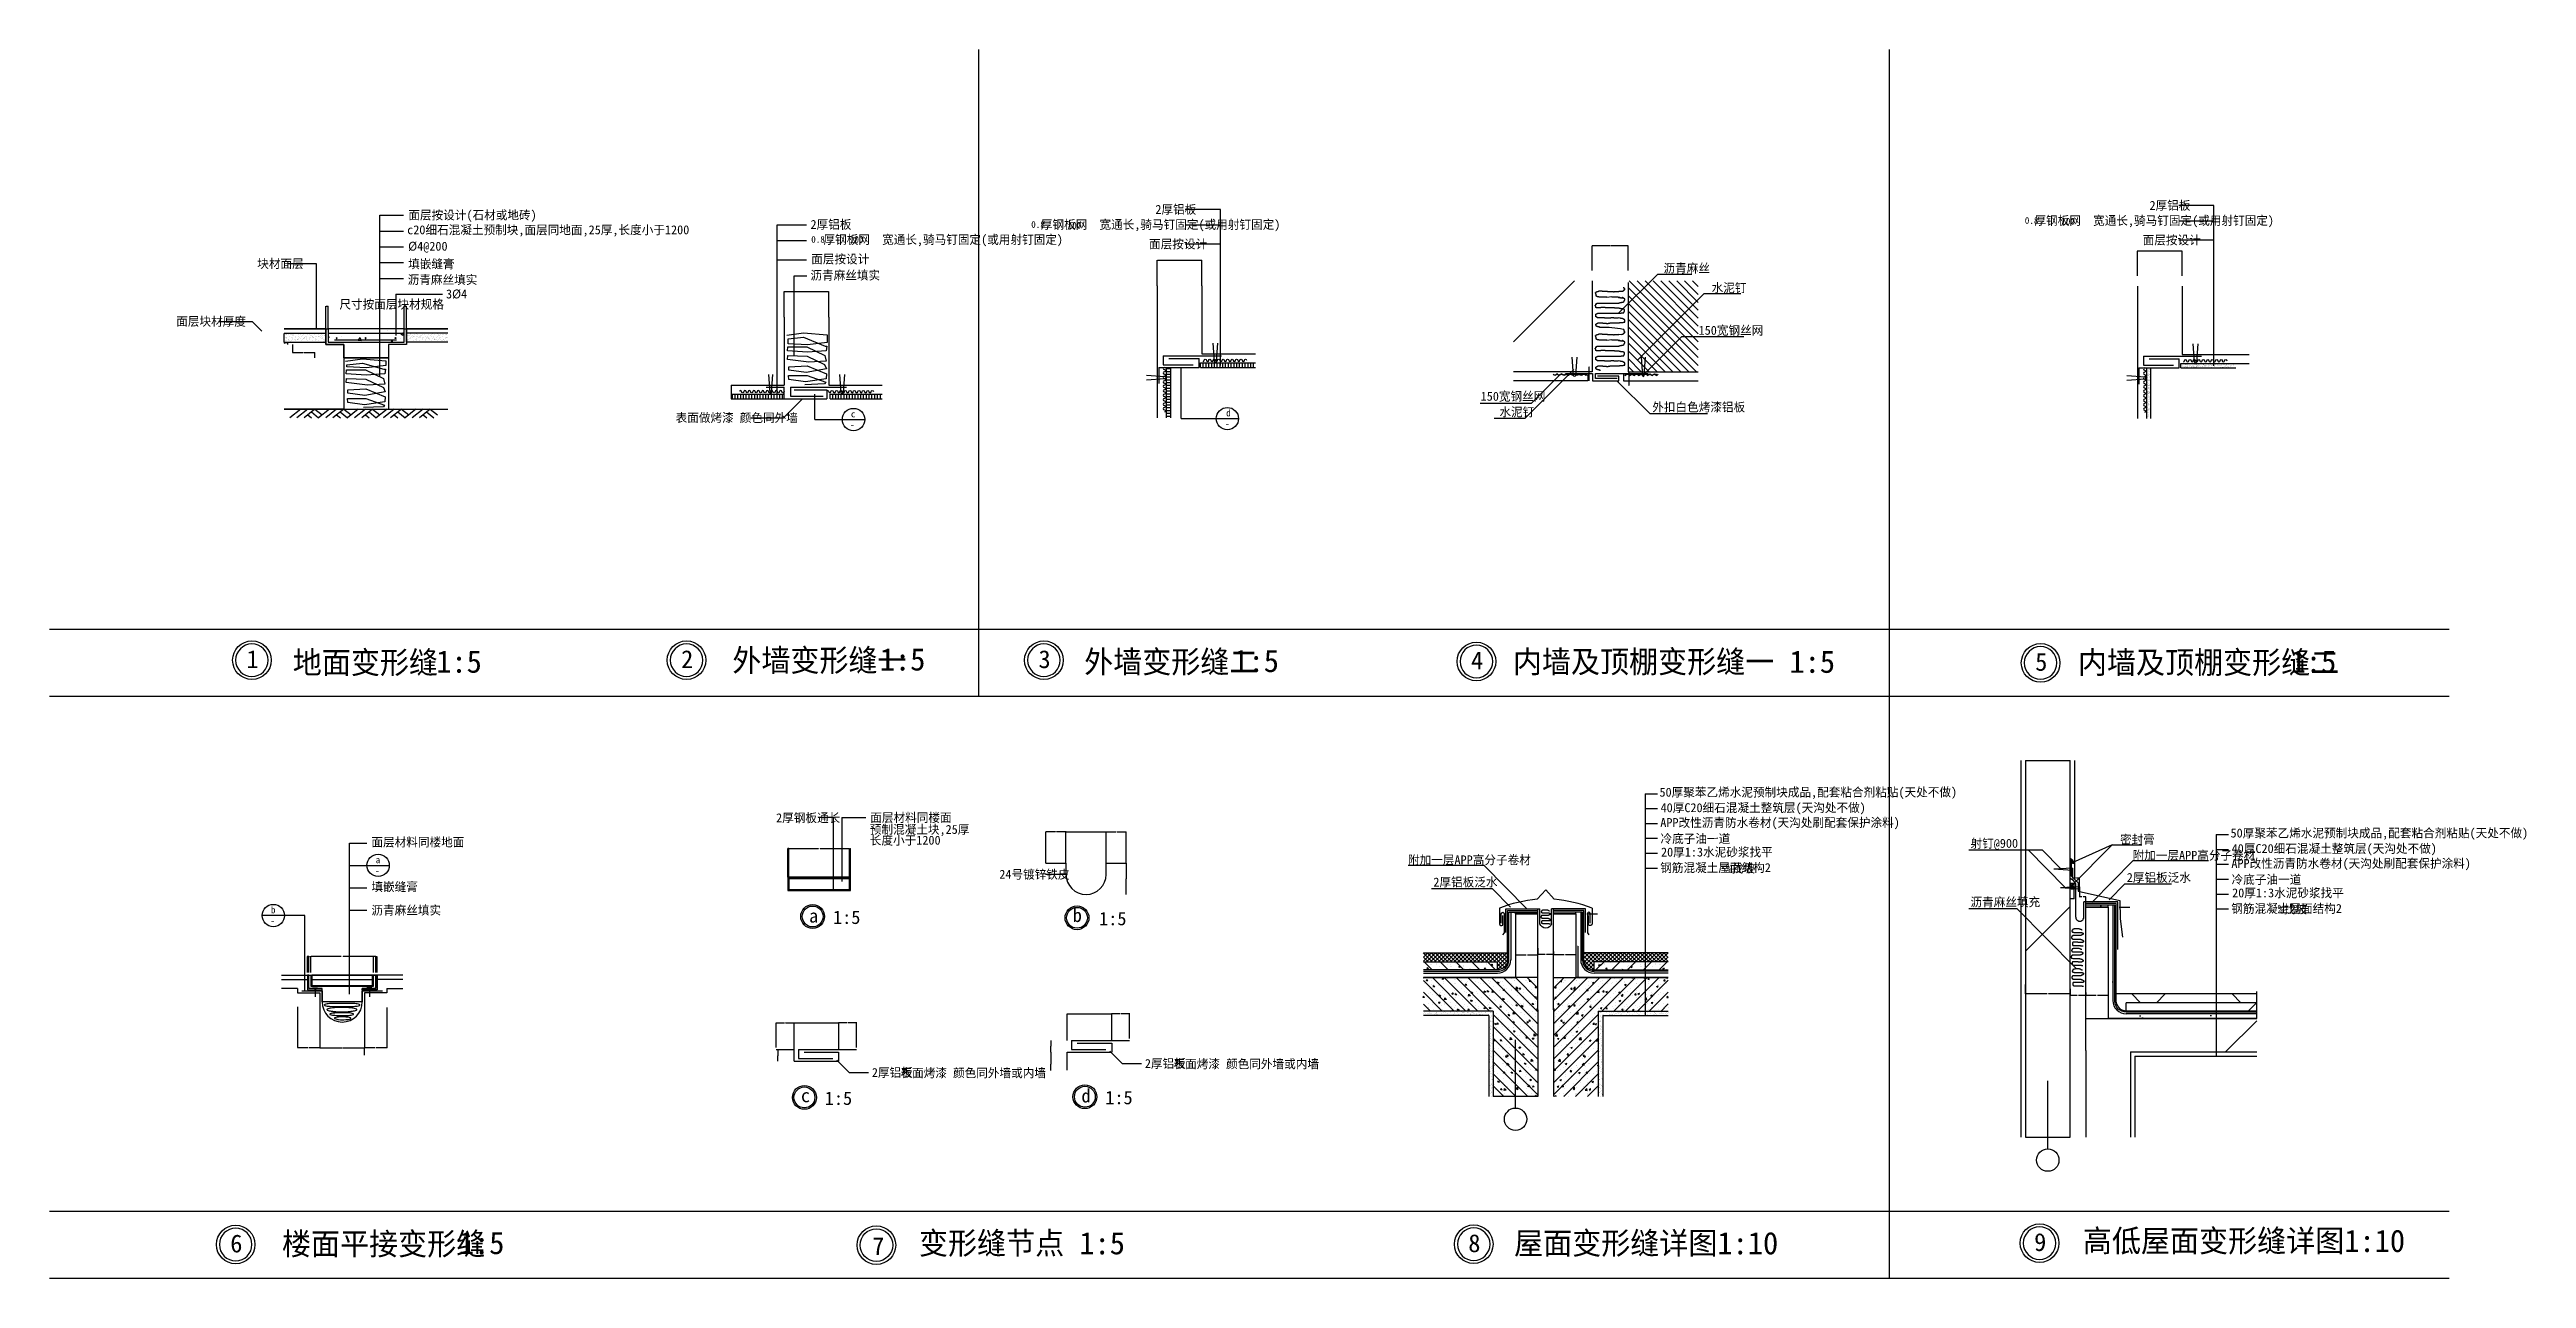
# Model space of a CAD drawing. Header units: metres. Extents: x -53639 to -48096, y 26117 to 28868.
import ezdxf

# ---------------------------------------------------------------- set-up
doc = ezdxf.new("R2010")
doc.units = ezdxf.units.M
for name, color, linetype in [('AXIS', 8, 'Continuous'), ('COL', 1, 'Continuous'), ('DIM', 7, 'Continuous'), ('DIM1', 7, 'Continuous'), ('HATCH', 8, 'Continuous'), ('L', 4, 'Continuous'), ('LINE', 31, 'Continuous'), ('R', 1, 'Continuous'), ('STEEL', 4, 'Continuous'), ('TEXT', 7, 'Continuous'), ('TXT-3', 3, 'Continuous'), ('WALL', 2, 'Continuous')]:
    doc.layers.add(name, color=color, linetype=linetype)
doc.dimstyles.get("Standard").update_dxf_attribs({"dimtxt": 2.5, "dimasz": 2.5, "dimexe": 1.25, "dimexo": 0.625, "dimtad": 1, "dimcen": 2.5, "dimazin": 3, "dimtfac": 1, "dimtmove": 0, "dimatfit": 3})

msp = doc.modelspace()

# ---------------------------------------------------------------- texts
at = {"layer": 'DIM'}
for s, height, p in [('1', 40, (-53198.61, 27483.22)), ('地面变形缝', 50, (-53095.05, 27470.82)), ('1:5', 50, (-52773.98, 27472.86)), ('2', 40, (-52226.03, 27483.22)), ('外墙变形缝一', 50, (-52111.42, 27475.77)), ('1:5', 50, (-51781.41, 27477.81)), ('3', 40, (-51426.3, 27483.22)), ('外墙变形缝二', 50, (-51324.07, 27472.34)), ('1:5', 50, (-50990.18, 27474.39)), ('4', 40, (-50458.38, 27480.37)), ('内墙及顶棚变形缝一 1:5', 50, (-50364.73, 27472.64)), ('5', 40, (-49195.86, 27477.21)), ('内墙及顶棚变形缝二', 50, (-49100.31, 27471.05)), ('1:5', 50, (-48624.04, 27473.09)), ('楼面平接变形缝', 50, (-53119.3, 26169.08)), ('1:5', 50, (-52723.44, 26171.12)), ('变形缝节点 1:5', 50, (-51693.8, 26170.66)), ('屋面变形缝详图1:10', 50, (-50361.95, 26170.67)), ('高低屋面变形缝详图1:10', 50, (-49089.16, 26175.87)), ('6', 40, (-53234.95, 26174.95)), ('7', 40, (-51798.33, 26169.14)), ('8', 40, (-50464.46, 26175.61)), ('9', 40, (-49198.19, 26178.09))]:
    msp.add_text(s, height=height, dxfattribs=at).set_placement(p)
at = {"layer": 'TEXT'}
for s, height, p in [('面层按设计(石材或地砖)', 20, (-52836.41, 28487.73)), ('2厚铝板', 20, (-51164.71, 28500.33)), ('0.8', 15, (-49219.11, 28477.92)), ('厚钢板网  宽通长,骑马钉固定(或用射钉固定)', 20, (-49197.56, 28475.46)), ('100', 15, (-49137.52, 28476.19)), ('2厚铝板', 20, (-48939.98, 28509.28)), ('c20细石混凝土预制块,面层同地面,25厚,长度小于1200', 20, (-52839, 28454.56)), ('%%c4@200', 20, (-52836.86, 28417.83)), ('2厚铝板', 20, (-51936.49, 28466.65)), ('0.8', 15, (-51934.88, 28435.69)), ('厚钢板网  宽通长,骑马钉固定(或用射钉固定)', 20, (-51907.52, 28432.84)), ('100', 15, (-51848.35, 28435.69)), ('0.8', 15, (-51442.61, 28468.98)), ('厚钢板网  宽通长,骑马钉固定(或用射钉固定)', 20, (-51421.06, 28466.51)), ('100', 15, (-51361.02, 28467.24)), ('面层按设计', 20, (-51178.78, 28422.85)), ('面层按设计', 20, (-48955.27, 28431.8)), ('块材面层', 20, (-53174.64, 28378.93)), ('填嵌缝膏', 20, (-52836.86, 28378.29)), ('面层按设计', 20, (-51934.86, 28389.18)), ('沥青麻丝', 20, (-50027.58, 28368.8)), ('沥青麻丝填实', 20, (-52837.95, 28342.92)), ('3%%c4', 20, (-52752.2, 28310.96)), ('沥青麻丝填实', 20, (-51936.55, 28352.96)), ('水泥钉', 20, (-49920.07, 28324.72)), ('面层块材厚度', 20, (-53355.85, 28249.63)), ('尺寸按面层块材规格', 20, (-52990.73, 28287.91)), ('150宽钢丝网', 20, (-49949.05, 28229.58)), ('150宽钢丝网', 20, (-50436.77, 28081.87)), ('表面做烤漆 颜色同外墙', 20, (-52238.33, 28033.98)), ('c', 15, (-51846.16, 28044.67)), ('d', 15, (-51006.44, 28046.95)), ('水泥钉', 20, (-50394.84, 28046.77)), ('外扣白色烤漆铝板', 20, (-50052.76, 28057.69)), ('-', 15, (-51848.06, 28020.99)), ('-', 15, (-51009.05, 28023.05)), ('2厚钢板通长', 20, (-52013.48, 27138.07)), ('面层材料同楼面', 20, (-51802.7, 27138.67)), ('面层材料同楼地面', 20, (-52919.03, 27083.73)), ('预制混凝土块,25厚', 20, (-51803.75, 27112.1)), ('长度小于1200', 20, (-51803.75, 27087.87)), ('a', 15, (-52909.48, 27046.41)), ('填嵌缝膏', 20, (-52919.03, 26983.73)), ('-', 15, (-52910.79, 27022.73)), ('24号镀锌铁皮', 20, (-51513.95, 27011.53)), ('b', 15, (-53143.95, 26934.16)), ('沥青麻丝填实', 20, (-52919.03, 26931.2)), ('1:5', 30, (-51886.06, 26910.32)), ('b', 30, (-51349.56, 26914.79)), ('-', 15, (-53145.26, 26910.49)), ('a', 30, (-51939.65, 26913.5)), ('1:5', 30, (-51290.6, 26907.37)), ('2厚铝板', 20, (-51188.17, 26587.95)), ('表面烤漆 颜色同外墙或内墙', 20, (-51124.17, 26587.16)), ('2厚铝板', 20, (-51799.12, 26567.79)), ('表面烤漆 颜色同外墙或内墙', 20, (-51735.12, 26567)), ('c', 30, (-51957.88, 26511.31)), ('1:5', 30, (-51904.49, 26505.19)), ('d', 30, (-51330.2, 26510.61)), ('1:5', 30, (-51276.81, 26506.69))]:
    msp.add_text(s, height=height, dxfattribs=at).set_placement(p)
for s, p in [('50厚聚苯乙烯水泥预制块成品,配套粘合剂粘贴(天处不做)', (-50036.66, 27195.38)), ('40厚C20细石混凝土整筑层(天沟处不做)', (-50034.16, 27160.63)), ('APP改性沥青防水卷材(天沟处刷配套保护涂料)', (-50034.82, 27127.36)), ('冷底子油一道', (-50034.33, 27091.38)), ('密封膏', (-49006.08, 27089.65)), ('50厚聚苯乙烯水泥预制块成品,配套粘合剂粘贴(天处不做)', (-48758.68, 27103.91)), ('附加一层APP高分子卷材 ', (-50599.37, 27043.79)), ('钢筋混凝土屋面结构2', (-50034.98, 27026.43)), ('20厚1:3水泥砂浆找平', (-50033.18, 27061.35)), ('射钉@900', (-49340.59, 27080.86)), ('附加一层APP高分子卷材 ', (-48978, 27054.01)), ('APP改性沥青防水卷材(天沟处刷配套保护涂料)', (-48756.85, 27035.88)), ('40厚C20细石混凝土整筑层(天沟处不做)', (-48756.19, 27069.15)), ('2厚铝板泛水', (-50542.61, 26994.18)), ('%找坡', (-49888.41, 27025.13)), ('2厚铝板泛水', (-48990.89, 27004.4)), ('冷底子油一道', (-48756.36, 26999.91)), ('沥青麻丝填充', (-49340.59, 26949.57)), ('钢筋混凝土屋面结构2', (-48757, 26934.95)), ('20厚1:3水泥砂浆找平', (-48755.2, 26969.88)), ('%找坡', (-48653.23, 26933.66))]:
    msp.add_text(s, height=20, rotation=0.02, dxfattribs=at).set_placement(p)

# ---------------------------------------------------------------- blocks, each defined once
blk = doc.blocks.new('*D1')
for p, q in [((-50194.03, 28157.44), (-50194.28, 28157.44)), ((-50193.78, 28146.53), (-50193.78, 28157.44)), ((-50193.78, 28126.53), (-50193.78, 28157.44)), ((-50193.78, 28157.44), (-50193.78, 28157.44)), ((-50193.53, 28157.44), (-50193.28, 28157.44))]:
    blk.add_line(p, q)
at = {"layer": 'Defpoints'}
for p in [(-50193.78, 28157.44), (-50193.78, 28146.53), (-50193.78, 28126.53)]:
    blk.add_point(p, dxfattribs=at)
at = {"layer": 'DIM', "insert": (-50193.78, 28158.565), "char_height": 1, "attachment_point": 5}
blk.add_mtext('20', dxfattribs=at)
blk = doc.blocks.new('*D2')
for p, q in [((-50105.48, 28116.36), (-50105.73, 28116.36)), ((-50105.23, 28146.53), (-50105.23, 28116.36)), ((-50105.23, 28126.53), (-50105.23, 28116.36)), ((-50105.23, 28116.36), (-50105.23, 28116.36)), ((-50104.98, 28116.36), (-50104.73, 28116.36))]:
    blk.add_line(p, q)
at = {"layer": 'Defpoints'}
for p in [(-50105.23, 28146.53), (-50105.23, 28126.53), (-50105.23, 28116.36)]:
    blk.add_point(p, dxfattribs=at)
at = {"layer": 'DIM', "insert": (-50105.23, 28117.485), "char_height": 1, "attachment_point": 5}
blk.add_mtext('20', dxfattribs=at)
blk = doc.blocks.new('*D3')
for p, q in [((-50250.16, 26841.43), (-50273.91, 26841.43)), ((-50273.66, 26848.58), (-50273.66, 26841.43)), ((-50223.41, 26841.43), (-50247.16, 26841.43)), ((-50223.66, 26848.58), (-50223.66, 26841.43))]:
    blk.add_line(p, q)
at = {"layer": 'Defpoints'}
for p in [(-50273.66, 26848.58), (-50223.66, 26848.58), (-50223.66, 26841.43)]:
    blk.add_point(p, dxfattribs=at)
at = {"layer": 'DIM1', "insert": (-50248.66, 26841.43), "char_height": 1, "attachment_point": 5}
blk.add_mtext('120', dxfattribs=at)
blk = doc.blocks.new('*D4')
for p, q in [((-50292.645, 26841.79), (-50308.88, 26841.79)), ((-50308.63, 26856.32), (-50308.63, 26841.79)), ((-50273.41, 26841.79), (-50289.645, 26841.79)), ((-50273.66, 26848.58), (-50273.66, 26841.79))]:
    blk.add_line(p, q)
at = {"layer": 'Defpoints'}
for p in [(-50308.63, 26856.32), (-50273.66, 26848.58), (-50273.66, 26841.79)]:
    blk.add_point(p, dxfattribs=at)
at = {"layer": 'DIM1', "insert": (-50291.145, 26841.79), "char_height": 1, "attachment_point": 5}
blk.add_mtext('100', dxfattribs=at)
blk = doc.blocks.new('*D5')
for p, q in [((-50223.66, 26932.89), (-50223.66, 26860.94)), ((-50223.41, 26860.94), (-50222.75, 26860.94)), ((-50219.75, 26860.94), (-50219.09, 26860.94)), ((-50218.84, 26790.39), (-50218.84, 26860.94))]:
    blk.add_line(p, q)
at = {"layer": 'Defpoints'}
for p in [(-50223.66, 26932.89), (-50223.66, 26860.94), (-50218.84, 26790.39)]:
    blk.add_point(p, dxfattribs=at)
at = {"layer": 'DIM1', "insert": (-50221.25, 26860.94), "char_height": 1, "attachment_point": 5}
blk.add_mtext('300', dxfattribs=at)
blk = doc.blocks.new('*D6')
for p, q in [((-50358.63, 26848.58), (-50358.63, 26841.43)), ((-50358.38, 26841.43), (-50335.13, 26841.43)), ((-50332.13, 26841.43), (-50308.88, 26841.43)), ((-50308.63, 26848.58), (-50308.63, 26841.43))]:
    blk.add_line(p, q)
at = {"layer": 'Defpoints'}
for p in [(-50358.63, 26848.58), (-50358.63, 26841.43), (-50308.63, 26848.58)]:
    blk.add_point(p, dxfattribs=at)
at = {"layer": 'DIM1', "insert": (-50333.63, 26841.43), "char_height": 1, "attachment_point": 5}
blk.add_mtext('120', dxfattribs=at)
blk = doc.blocks.new('*D7')
for p, q in [((-51995.62, 28269.19), (-51995.62, 28326.61)), ((-51995.37, 28326.61), (-51946.12, 28326.61)), ((-51945.12, 28326.61), (-51895.87, 28326.61)), ((-51895.62, 28269.19), (-51895.62, 28326.61))]:
    blk.add_line(p, q)
at = {"layer": 'Defpoints'}
for p in [(-51995.62, 28326.61), (-51995.62, 28269.19), (-51895.62, 28269.19)]:
    blk.add_point(p, dxfattribs=at)
at = {"layer": 'DIM', "insert": (-51945.62, 28326.61), "char_height": 1, "attachment_point": 5}
blk.add_mtext('B', dxfattribs=at)
blk = doc.blocks.new('*D8')
for p, q in [((-51160.45, 28339.36), (-51160.45, 28396.77)), ((-51160.2, 28396.77), (-51110.95, 28396.77)), ((-51109.95, 28396.77), (-51060.7, 28396.77)), ((-51060.45, 28339.36), (-51060.45, 28396.77))]:
    blk.add_line(p, q)
at = {"layer": 'Defpoints'}
for p in [(-51160.45, 28396.77), (-51160.45, 28339.36), (-51060.45, 28339.36)]:
    blk.add_point(p, dxfattribs=at)
at = {"layer": 'DIM', "insert": (-51110.45, 28396.77), "char_height": 1, "attachment_point": 5}
blk.add_mtext('B', dxfattribs=at)
blk = doc.blocks.new('*D9')
for p, q in [((-51848.84, 27015.36), (-51848.84, 27079.32)), ((-51848.59, 27079.32), (-51848.34, 27079.32)), ((-51847.34, 27079.32), (-51847.09, 27079.32)), ((-51846.84, 27015.36), (-51846.84, 27079.32))]:
    blk.add_line(p, q)
at = {"layer": 'Defpoints'}
for p in [(-51848.84, 27079.32), (-51848.84, 27015.36), (-51846.84, 27015.36)]:
    blk.add_point(p, dxfattribs=at)
at = {"layer": 'DIM', "insert": (-51847.84, 27079.32), "char_height": 1, "attachment_point": 5}
blk.add_mtext('2', dxfattribs=at)
blk = doc.blocks.new('*D10')
for p, q in [((-51986.34, 27079.32), (-51987.09, 27079.32)), ((-51986.84, 27015.36), (-51986.84, 27079.32)), ((-51984.59, 27079.32), (-51985.34, 27079.32)), ((-51984.84, 27015.36), (-51984.84, 27079.32))]:
    blk.add_line(p, q)
at = {"layer": 'Defpoints'}
for p in [(-51984.84, 27079.32), (-51986.84, 27015.36), (-51984.84, 27015.36)]:
    blk.add_point(p, dxfattribs=at)
at = {"layer": 'DIM', "insert": (-51985.84, 27079.32), "char_height": 1, "attachment_point": 5}
blk.add_mtext('2', dxfattribs=at)
blk = doc.blocks.new('*D11')
for p, q in [((-51984.84, 27015.36), (-51984.84, 27079.32)), ((-51984.59, 27079.32), (-51918.84, 27079.32)), ((-51914.84, 27079.32), (-51849.09, 27079.32)), ((-51848.84, 27015.36), (-51848.84, 27079.32))]:
    blk.add_line(p, q)
at = {"layer": 'Defpoints'}
for p in [(-51984.84, 27079.32), (-51984.84, 27015.36), (-51848.84, 27015.36)]:
    blk.add_point(p, dxfattribs=at)
at = {"layer": 'DIM', "insert": (-51916.84, 27079.32), "char_height": 1, "attachment_point": 5}
blk.add_mtext('B+35', dxfattribs=at)
blk = doc.blocks.new('*D12')
for p, q in [((-51388.27, 27116.42), (-51410.02, 27116.42)), ((-51409.77, 27046.26), (-51409.77, 27116.42)), ((-51364.52, 27116.42), (-51386.27, 27116.42)), ((-51364.77, 27046.26), (-51364.77, 27116.42))]:
    blk.add_line(p, q)
at = {"layer": 'Defpoints'}
for p in [(-51364.77, 27116.42), (-51409.77, 27046.26), (-51364.77, 27046.26)]:
    blk.add_point(p, dxfattribs=at)
at = {"layer": 'DIM', "insert": (-51387.27, 27116.42), "char_height": 1, "attachment_point": 5}
blk.add_mtext('40', dxfattribs=at)
blk = doc.blocks.new('*D13')
for p, q in [((-51364.77, 27046.26), (-51364.77, 27116.27)), ((-51364.52, 27116.27), (-51320.27, 27116.27)), ((-51319.27, 27116.27), (-51275.02, 27116.27)), ((-51274.77, 27046.26), (-51274.77, 27116.27))]:
    blk.add_line(p, q)
at = {"layer": 'Defpoints'}
for p in [(-51364.77, 27116.27), (-51364.77, 27046.26), (-51274.77, 27046.26)]:
    blk.add_point(p, dxfattribs=at)
at = {"layer": 'DIM', "insert": (-51319.77, 27116.27), "char_height": 1, "attachment_point": 5}
blk.add_mtext('B', dxfattribs=at)
blk = doc.blocks.new('*D14')
for p, q in [((-51274.77, 27046.26), (-51274.77, 27116.33)), ((-51274.52, 27116.33), (-51253.27, 27116.33)), ((-51251.27, 27116.33), (-51230.02, 27116.33)), ((-51229.77, 27046.26), (-51229.77, 27116.33))]:
    blk.add_line(p, q)
at = {"layer": 'Defpoints'}
for p in [(-51274.77, 27116.33), (-51274.77, 27046.26), (-51229.77, 27046.26)]:
    blk.add_point(p, dxfattribs=at)
at = {"layer": 'DIM', "insert": (-51252.27, 27116.33), "char_height": 1, "attachment_point": 5}
blk.add_mtext('40', dxfattribs=at)
blk = doc.blocks.new('*D15')
for p, q in [((-51230.02, 27011.26), (-51230.27, 27011.26)), ((-51229.77, 27046.26), (-51229.77, 27011.26)), ((-51229.77, 26976.26), (-51229.77, 27011.26)), ((-51229.77, 27011.26), (-51229.77, 27011.26)), ((-51229.52, 27011.26), (-51229.27, 27011.26))]:
    blk.add_line(p, q)
at = {"layer": 'Defpoints'}
for p in [(-51229.77, 27046.26), (-51229.77, 27011.26), (-51229.77, 26976.26)]:
    blk.add_point(p, dxfattribs=at)
at = {"layer": 'DIM', "insert": (-51229.77, 27012.385), "char_height": 1, "attachment_point": 5}
blk.add_mtext('0', dxfattribs=at)
blk = doc.blocks.new('*D16')
for p, q in [((-51973.31, 26629.44), (-51973.31, 26689.23)), ((-51973.06, 26689.23), (-51923.81, 26689.23)), ((-51922.81, 26689.23), (-51873.56, 26689.23)), ((-51873.31, 26629.44), (-51873.31, 26689.23))]:
    blk.add_line(p, q)
at = {"layer": 'Defpoints'}
for p in [(-51973.31, 26689.23), (-51973.31, 26629.44), (-51873.31, 26629.44)]:
    blk.add_point(p, dxfattribs=at)
at = {"layer": 'DIM', "insert": (-51923.31, 26689.23), "char_height": 1, "attachment_point": 5}
blk.add_mtext('B', dxfattribs=at)
blk = doc.blocks.new('*D17')
for p, q in [((-51854.31, 26689.23), (-51873.56, 26689.23)), ((-51873.31, 26629.44), (-51873.31, 26689.23)), ((-51833.06, 26689.23), (-51852.31, 26689.23)), ((-51833.31, 26633.44), (-51833.31, 26689.23))]:
    blk.add_line(p, q)
at = {"layer": 'Defpoints'}
for p in [(-51833.31, 26689.23), (-51873.31, 26629.44), (-51833.31, 26633.44)]:
    blk.add_point(p, dxfattribs=at)
at = {"layer": 'DIM', "insert": (-51853.31, 26689.23), "char_height": 1, "attachment_point": 5}
blk.add_mtext('40', dxfattribs=at)
blk = doc.blocks.new('*D18')
for p, q in [((-52013.31, 26633.44), (-52013.31, 26689.23)), ((-52013.06, 26689.23), (-51994.31, 26689.23)), ((-51992.31, 26689.23), (-51973.56, 26689.23)), ((-51973.31, 26629.44), (-51973.31, 26689.23))]:
    blk.add_line(p, q)
at = {"layer": 'Defpoints'}
for p in [(-52013.31, 26689.23), (-52013.31, 26633.44), (-51973.31, 26629.44)]:
    blk.add_point(p, dxfattribs=at)
at = {"layer": 'DIM', "insert": (-51993.31, 26689.23), "char_height": 1, "attachment_point": 5}
blk.add_mtext('40', dxfattribs=at)
blk = doc.blocks.new('*D19')
for p, q in [((-52009.56, 26615.19), (-52009.81, 26615.19)), ((-52009.31, 26629.44), (-52009.31, 26615.19)), ((-52009.31, 26603.44), (-52009.31, 26615.19)), ((-52009.31, 26615.19), (-52009.31, 26615.19)), ((-52009.06, 26615.19), (-52008.81, 26615.19))]:
    blk.add_line(p, q)
at = {"layer": 'Defpoints'}
for p in [(-52009.31, 26629.44), (-52009.31, 26615.19), (-52009.31, 26603.44)]:
    blk.add_point(p, dxfattribs=at)
at = {"layer": 'DIM', "insert": (-52009.31, 26616.315), "char_height": 1, "attachment_point": 5}
blk.add_mtext('25', dxfattribs=at)
blk = doc.blocks.new('*D20')
for p, q in [((-51398.36, 26623.6), (-51398.36, 26596.78)), ((-51398.61, 26596.78), (-51398.86, 26596.78)), ((-51398.36, 26582.6), (-51398.36, 26596.78)), ((-51398.36, 26596.78), (-51398.36, 26596.78)), ((-51398.11, 26596.78), (-51397.86, 26596.78))]:
    blk.add_line(p, q)
at = {"layer": 'Defpoints'}
for p in [(-51398.36, 26623.6), (-51398.36, 26596.78), (-51398.36, 26582.6)]:
    blk.add_point(p, dxfattribs=at)
at = {"layer": 'DIM', "insert": (-51398.36, 26597.905), "char_height": 1, "attachment_point": 5}
blk.add_mtext('40', dxfattribs=at)
blk = doc.blocks.new('*D21')
for p, q in [((-51362.36, 26649.6), (-51362.36, 26709.39)), ((-51362.11, 26709.39), (-51312.86, 26709.39)), ((-51311.86, 26709.39), (-51262.61, 26709.39)), ((-51262.36, 26649.6), (-51262.36, 26709.39))]:
    blk.add_line(p, q)
at = {"layer": 'Defpoints'}
for p in [(-51362.36, 26709.39), (-51362.36, 26649.6), (-51262.36, 26649.6)]:
    blk.add_point(p, dxfattribs=at)
at = {"layer": 'DIM', "insert": (-51312.36, 26709.39), "char_height": 1, "attachment_point": 5}
blk.add_mtext('B', dxfattribs=at)
blk = doc.blocks.new('*D22')
for p, q in [((-51243.36, 26709.39), (-51262.61, 26709.39)), ((-51262.36, 26649.6), (-51262.36, 26709.39)), ((-51222.11, 26709.39), (-51241.36, 26709.39)), ((-51222.36, 26653.6), (-51222.36, 26709.39))]:
    blk.add_line(p, q)
at = {"layer": 'Defpoints'}
for p in [(-51222.36, 26709.39), (-51262.36, 26649.6), (-51222.36, 26653.6)]:
    blk.add_point(p, dxfattribs=at)
at = {"layer": 'DIM', "insert": (-51242.36, 26709.39), "char_height": 1, "attachment_point": 5}
blk.add_mtext('40', dxfattribs=at)
blk = doc.blocks.new('*D23')
for p, q in [((-51398.61, 26636.58), (-51398.86, 26636.58)), ((-51398.36, 26649.6), (-51398.36, 26636.58)), ((-51398.36, 26623.6), (-51398.36, 26636.58)), ((-51398.36, 26636.58), (-51398.36, 26636.58)), ((-51398.11, 26636.58), (-51397.86, 26636.58))]:
    blk.add_line(p, q)
at = {"layer": 'Defpoints'}
for p in [(-51398.36, 26649.6), (-51398.36, 26636.58), (-51398.36, 26623.6)]:
    blk.add_point(p, dxfattribs=at)
at = {"layer": 'DIM', "insert": (-51398.36, 26637.705), "char_height": 1, "attachment_point": 5}
blk.add_mtext('25', dxfattribs=at)
blk = doc.blocks.new('*D24')
for p, q in [((-53095.6, 28208.13), (-53095.6, 28190.2)), ((-53095.35, 28190.2), (-53071.6, 28190.2)), ((-53069.6, 28190.2), (-53045.85, 28190.2)), ((-53045.6, 28178.13), (-53045.6, 28190.2))]:
    blk.add_line(p, q)
at = {"layer": 'Defpoints'}
for p in [(-53095.6, 28208.13), (-53095.6, 28190.2), (-53045.6, 28178.13)]:
    blk.add_point(p, dxfattribs=at)
at = {"layer": 'DIM', "insert": (-53070.6, 28190.2), "char_height": 1, "attachment_point": 5}
blk.add_mtext('50', dxfattribs=at)
blk = doc.blocks.new('*D25')
for p, q in [((-53114.02, 28213.13), (-53114.02, 28210.63)), ((-53113.77, 28210.63), (-53112.15, 28210.63)), ((-53108.15, 28210.63), (-53106.53, 28210.63)), ((-53106.28, 28208.13), (-53106.28, 28210.63))]:
    blk.add_line(p, q)
at = {"layer": 'Defpoints'}
for p in [(-53114.02, 28213.13), (-53114.02, 28210.63), (-53106.28, 28208.13)]:
    blk.add_point(p, dxfattribs=at)
at = {"layer": 'DIM', "insert": (-53110.15, 28210.63), "char_height": 1, "attachment_point": 5}
blk.add_mtext('7,74', dxfattribs=at)
blk = doc.blocks.new('*D26')
for p, q in [((-53114.27, 28231.64), (-53114.52, 28231.64)), ((-53114.02, 28233.13), (-53114.02, 28231.64)), ((-53114.02, 28213.13), (-53114.02, 28231.64)), ((-53114.02, 28231.64), (-53114.02, 28231.64)), ((-53113.77, 28231.64), (-53113.52, 28231.64))]:
    blk.add_line(p, q)
at = {"layer": 'Defpoints'}
for p in [(-53114.02, 28233.13), (-53114.02, 28231.64), (-53114.02, 28213.13)]:
    blk.add_point(p, dxfattribs=at)
at = {"layer": 'DIM', "insert": (-53114.02, 28232.765), "char_height": 1, "attachment_point": 5}
blk.add_mtext('25', dxfattribs=at)
blk = doc.blocks.new('*D27')
for p, q in [((-52845.89, 28243.13), (-52845.89, 28293.79)), ((-52845.64, 28293.79), (-52843.89, 28293.79)), ((-52842.89, 28293.79), (-52841.14, 28293.79)), ((-52840.89, 28243.13), (-52840.89, 28293.79))]:
    blk.add_line(p, q)
at = {"layer": 'Defpoints'}
for p in [(-52845.89, 28293.79), (-52845.89, 28243.13), (-52840.89, 28243.13)]:
    blk.add_point(p, dxfattribs=at)
at = {"layer": 'DIM', "insert": (-52843.39, 28293.79), "char_height": 1, "attachment_point": 5}
blk.add_mtext('5', dxfattribs=at)
blk = doc.blocks.new('*D28')
for p, q in [((-53020.89, 28243.13), (-53020.89, 28293.79)), ((-53020.64, 28293.79), (-53018.89, 28293.79)), ((-53017.89, 28293.79), (-53016.14, 28293.79)), ((-53015.89, 28243.13), (-53015.89, 28293.79))]:
    blk.add_line(p, q)
at = {"layer": 'Defpoints'}
for p in [(-53020.89, 28293.79), (-53020.89, 28243.13), (-53015.89, 28243.13)]:
    blk.add_point(p, dxfattribs=at)
at = {"layer": 'DIM', "insert": (-53018.39, 28293.79), "char_height": 1, "attachment_point": 5}
blk.add_mtext('5', dxfattribs=at)
blk = doc.blocks.new('*D31')
for p, q in [((-52884.41, 26723.4), (-52884.41, 26632.86)), ((-52910.41, 26632.86), (-52934.66, 26632.86)), ((-52934.41, 26651.66), (-52934.41, 26632.86)), ((-52884.16, 26632.86), (-52908.41, 26632.86))]:
    blk.add_line(p, q)
at = {"layer": 'Defpoints'}
for p in [(-52884.41, 26723.4), (-52934.41, 26651.66), (-52884.41, 26632.86)]:
    blk.add_point(p, dxfattribs=at)
at = {"layer": 'DIM', "insert": (-52909.41, 26632.86), "char_height": 1, "attachment_point": 5}
blk.add_mtext('50', dxfattribs=at)
blk = doc.blocks.new('*D32')
for p, q in [((-52912.41, 26837.18), (-52914.66, 26837.18)), ((-52914.41, 26801.37), (-52914.41, 26837.18)), ((-52909.16, 26837.18), (-52911.41, 26837.18)), ((-52909.41, 26801.37), (-52909.41, 26837.18))]:
    blk.add_line(p, q)
at = {"layer": 'Defpoints'}
for p in [(-52909.41, 26837.18), (-52914.41, 26801.37), (-52909.41, 26801.37)]:
    blk.add_point(p, dxfattribs=at)
at = {"layer": 'DIM', "insert": (-52911.91, 26837.18), "char_height": 1, "attachment_point": 5}
blk.add_mtext('5', dxfattribs=at)
blk = doc.blocks.new('*D33')
for p, q in [((-52909.41, 26801.37), (-52909.41, 26837.5)), ((-52909.16, 26837.5), (-52908.41, 26837.5)), ((-52907.41, 26837.5), (-52906.66, 26837.5)), ((-52906.41, 26801.37), (-52906.41, 26837.5))]:
    blk.add_line(p, q)
at = {"layer": 'Defpoints'}
for p in [(-52909.41, 26837.5), (-52909.41, 26801.37), (-52906.41, 26801.37)]:
    blk.add_point(p, dxfattribs=at)
at = {"layer": 'DIM', "insert": (-52907.91, 26837.5), "char_height": 1, "attachment_point": 5}
blk.add_mtext('3', dxfattribs=at)
blk = doc.blocks.new('*D34')
for p, q in [((-53054.41, 26801.37), (-53054.41, 26838.23)), ((-53054.16, 26838.23), (-52986.41, 26838.23)), ((-52982.41, 26838.23), (-52914.66, 26838.23)), ((-52914.41, 26807.97), (-52914.41, 26838.23))]:
    blk.add_line(p, q)
at = {"layer": 'Defpoints'}
for p in [(-53054.41, 26838.23), (-53054.41, 26801.37), (-52914.41, 26807.97)]:
    blk.add_point(p, dxfattribs=at)
at = {"layer": 'DIM', "insert": (-52984.41, 26838.23), "char_height": 1, "attachment_point": 5}
blk.add_mtext('B+40', dxfattribs=at)
blk = doc.blocks.new('*D35')
for p, q in [((-53059.41, 26801.37), (-53059.41, 26837.15)), ((-53059.16, 26837.15), (-53057.41, 26837.15)), ((-53056.41, 26837.15), (-53054.66, 26837.15)), ((-53054.41, 26801.37), (-53054.41, 26837.15))]:
    blk.add_line(p, q)
at = {"layer": 'Defpoints'}
for p in [(-53059.41, 26837.15), (-53059.41, 26801.37), (-53054.41, 26801.37)]:
    blk.add_point(p, dxfattribs=at)
at = {"layer": 'DIM', "insert": (-53056.91, 26837.15), "char_height": 1, "attachment_point": 5}
blk.add_mtext('5', dxfattribs=at)
blk = doc.blocks.new('*D36')
for p, q in [((-53061.41, 26837.42), (-53062.66, 26837.42)), ((-53062.41, 26801.37), (-53062.41, 26837.42)), ((-53059.16, 26837.42), (-53060.41, 26837.42)), ((-53059.41, 26801.37), (-53059.41, 26837.42))]:
    blk.add_line(p, q)
at = {"layer": 'Defpoints'}
for p in [(-53059.41, 26837.42), (-53062.41, 26801.37), (-53059.41, 26801.37)]:
    blk.add_point(p, dxfattribs=at)
at = {"layer": 'DIM', "insert": (-53060.91, 26837.42), "char_height": 1, "attachment_point": 5}
blk.add_mtext('3', dxfattribs=at)
blk = doc.blocks.new('*D37')
for p, q in [((-53034.41, 26651.66), (-53034.41, 26632.86)), ((-53034.16, 26632.86), (-52984.91, 26632.86)), ((-52983.91, 26632.86), (-52934.66, 26632.86)), ((-52934.41, 26616.87), (-52934.41, 26632.86))]:
    blk.add_line(p, q)
at = {"layer": 'Defpoints'}
for p in [(-53034.41, 26651.66), (-53034.41, 26632.86), (-52934.41, 26616.87)]:
    blk.add_point(p, dxfattribs=at)
at = {"layer": 'DIM', "insert": (-52984.41, 26632.86), "char_height": 1, "attachment_point": 5}
blk.add_mtext('B', dxfattribs=at)
blk = doc.blocks.new('*D38')
for p, q in [((-53084.41, 26724.43), (-53084.41, 26633.54)), ((-53084.16, 26633.54), (-53060.41, 26633.54)), ((-53058.41, 26633.54), (-53034.66, 26633.54)), ((-53034.41, 26651.66), (-53034.41, 26633.54))]:
    blk.add_line(p, q)
at = {"layer": 'Defpoints'}
for p in [(-53084.41, 26724.43), (-53084.41, 26633.54), (-53034.41, 26651.66)]:
    blk.add_point(p, dxfattribs=at)
at = {"layer": 'DIM', "insert": (-53059.41, 26633.54), "char_height": 1, "attachment_point": 5}
blk.add_mtext('50', dxfattribs=at)
blk = doc.blocks.new('*D39')
for p, q in [((-48917.58, 28416.7), (-48967.33, 28416.7)), ((-48967.08, 28361.31), (-48967.08, 28416.7)), ((-48866.83, 28416.7), (-48916.58, 28416.7)), ((-48867.08, 28361.31), (-48867.08, 28416.7))]:
    blk.add_line(p, q)
at = {"layer": 'Defpoints'}
for p in [(-48867.08, 28416.7), (-48967.08, 28361.31), (-48867.08, 28361.31)]:
    blk.add_point(p, dxfattribs=at)
at = {"layer": 'DIM', "insert": (-48917.08, 28416.7), "char_height": 1, "attachment_point": 5}
blk.add_mtext('B', dxfattribs=at)
blk = doc.blocks.new('*D40')
for p, q in [((-49059.185, 26749.96), (-49082.93, 26749.96)), ((-49082.68, 26757.11), (-49082.68, 26749.96)), ((-49032.44, 26749.96), (-49056.185, 26749.96)), ((-49032.69, 26757.11), (-49032.69, 26749.96))]:
    blk.add_line(p, q)
at = {"layer": 'Defpoints'}
for p in [(-49082.68, 26757.11), (-49032.69, 26757.11), (-49032.69, 26749.96)]:
    blk.add_point(p, dxfattribs=at)
at = {"layer": 'DIM1', "insert": (-49057.685, 26749.96), "char_height": 1, "attachment_point": 5}
blk.add_mtext('120', dxfattribs=at)
blk = doc.blocks.new('*D41')
for p, q in [((-49101.665, 26750.31), (-49117.9, 26750.31)), ((-49117.65, 26764.85), (-49117.65, 26750.31)), ((-49082.43, 26750.31), (-49098.665, 26750.31)), ((-49082.68, 26757.11), (-49082.68, 26750.31))]:
    blk.add_line(p, q)
at = {"layer": 'Defpoints'}
for p in [(-49117.65, 26764.85), (-49082.68, 26757.11), (-49082.68, 26750.31)]:
    blk.add_point(p, dxfattribs=at)
at = {"layer": 'DIM1', "insert": (-49100.165, 26750.31), "char_height": 1, "attachment_point": 5}
blk.add_mtext('100', dxfattribs=at)
blk = doc.blocks.new('*D42')
for p, q in [((-49218.04, 26774.62), (-49218.04, 26754.02)), ((-49169.345, 26754.02), (-49218.29, 26754.02)), ((-49117.4, 26754.02), (-49166.345, 26754.02)), ((-49117.65, 26764.85), (-49117.65, 26754.02))]:
    blk.add_line(p, q)
at = {"layer": 'Defpoints'}
for p in [(-49218.04, 26774.62), (-49117.65, 26764.85), (-49117.65, 26754.02)]:
    blk.add_point(p, dxfattribs=at)
at = {"layer": 'DIM1', "insert": (-49167.845, 26754.02), "char_height": 1, "attachment_point": 5}
blk.add_mtext('200', dxfattribs=at)
blk = doc.blocks.new('*D43')
for p, q in [((-49091.36, 26970.84), (-49097.29, 26970.84)), ((-49097.04, 26993.66), (-49097.04, 26970.84)), ((-49082.43, 26970.84), (-49088.36, 26970.84)), ((-49082.68, 26948.02), (-49082.68, 26970.84))]:
    blk.add_line(p, q)
at = {"layer": 'Defpoints'}
for p in [(-49097.04, 26993.66), (-49082.68, 26970.84), (-49082.68, 26948.02)]:
    blk.add_point(p, dxfattribs=at)
at = {"layer": 'DIM1', "insert": (-49089.86, 26970.84), "char_height": 1, "attachment_point": 5}
blk.add_mtext('120', dxfattribs=at)
blk = doc.blocks.new('*D44')
for p, q in [((-49105.62, 27013.2), (-49112.45, 27013.2)), ((-49112.2, 27032.75), (-49112.2, 27013.2)), ((-49096.79, 27013.2), (-49103.62, 27013.2)), ((-49097.04, 26993.66), (-49097.04, 27013.2))]:
    blk.add_line(p, q)
at = {"layer": 'Defpoints'}
for p in [(-49112.2, 27032.75), (-49097.04, 27013.2), (-49097.04, 26993.66)]:
    blk.add_point(p, dxfattribs=at)
at = {"layer": 'DIM1', "insert": (-49104.62, 27013.2), "char_height": 1, "attachment_point": 5}
blk.add_mtext('80', dxfattribs=at)
blk = doc.blocks.new('*D45')
for p, q in [((-50147.5, 28428.54), (-50187.25, 28428.54)), ((-50187, 28373.14), (-50187, 28428.54)), ((-50106.75, 28428.54), (-50146.5, 28428.54)), ((-50107, 28373.14), (-50107, 28428.54))]:
    blk.add_line(p, q)
at = {"layer": 'Defpoints'}
for p in [(-50107, 28428.54), (-50187, 28373.14), (-50107, 28373.14)]:
    blk.add_point(p, dxfattribs=at)
at = {"layer": 'DIM', "insert": (-50147, 28428.54), "char_height": 1, "attachment_point": 5}
blk.add_mtext('B', dxfattribs=at)

# ---------------------------------------------------------------- dimensions: what is measured, and where the dimension line sits
at = {"layer": 'DIM'}
for base, p1, p2, text, picture, middle in [((-51160.45, 28396.77), (-51160.45, 28339.36), (-51060.45, 28339.36), 'B', '*D8', (-51110.45, 28396.77)), ((-50107, 28428.54), (-50107, 28373.14), (-50187, 28373.14), 'B', '*D45', (-50147, 28428.54)), ((-48867.08, 28416.7), (-48867.08, 28361.31), (-48967.08, 28361.31), 'B', '*D39', (-48917.08, 28416.7)), ((-51995.62, 28326.61), (-51995.62, 28269.19), (-51895.62, 28269.19), 'B', '*D7', (-51945.62, 28326.61)), ((-53114.02, 28231.64), (-53114.02, 28233.13), (-53114.02, 28213.13), '25', '*D26', (-53114.02, 28232.765)), ((-50193.78, 28157.44), (-50193.78, 28146.53), (-50193.78, 28126.53), '20', '*D1', (-50193.78, 28158.565)), ((-50105.23, 28116.36), (-50105.23, 28146.53), (-50105.23, 28126.53), '20', '*D2', (-50105.23, 28117.485)), ((-51364.77, 27116.42), (-51364.77, 27046.26), (-51409.77, 27046.26), '40', '*D12', (-51387.27, 27116.42)), ((-51364.77, 27116.27), (-51364.77, 27046.26), (-51274.77, 27046.26), 'B', '*D13', (-51319.77, 27116.27)), ((-51274.77, 27116.33), (-51274.77, 27046.26), (-51229.77, 27046.26), '40', '*D14', (-51252.27, 27116.33)), ((-51984.84, 27079.32), (-51984.84, 27015.36), (-51848.84, 27015.36), 'B+35', '*D11', (-51916.84, 27079.32)), ((-53054.41, 26838.23), (-53054.41, 26801.37), (-52914.41, 26807.97), 'B+40', '*D34', (-52984.41, 26838.23)), ((-52013.31, 26689.23), (-52013.31, 26633.44), (-51973.31, 26629.44), '40', '*D18', (-51993.31, 26689.23)), ((-51973.31, 26689.23), (-51973.31, 26629.44), (-51873.31, 26629.44), 'B', '*D16', (-51923.31, 26689.23)), ((-51833.31, 26689.23), (-51833.31, 26633.44), (-51873.31, 26629.44), '40', '*D17', (-51853.31, 26689.23)), ((-51362.36, 26709.39), (-51362.36, 26649.6), (-51262.36, 26649.6), 'B', '*D21', (-51312.36, 26709.39)), ((-51222.36, 26709.39), (-51222.36, 26653.6), (-51262.36, 26649.6), '40', '*D22', (-51242.36, 26709.39)), ((-53034.41, 26632.86), (-53034.41, 26651.66), (-52934.41, 26616.87), 'B', '*D37', (-52984.41, 26632.86)), ((-52009.31, 26615.19), (-52009.31, 26629.44), (-52009.31, 26603.44), '25', '*D19', (-52009.31, 26616.315)), ((-51398.36, 26636.58), (-51398.36, 26649.6), (-51398.36, 26623.6), '25', '*D23', (-51398.36, 26637.705)), ((-51398.36, 26596.78), (-51398.36, 26582.6), (-51398.36, 26623.6), '40', '*D20', (-51398.36, 26597.905))]:
    dim = msp.add_linear_dim(base=base, p1=p1, p2=p2, text=text, dimstyle='Standard', dxfattribs=at)
    dim.commit()
    dim.dimension.update_dxf_attribs({"geometry": picture, "text_midpoint": middle})
for base, p1, p2, picture, middle in [((-53020.89, 28293.79), (-53020.89, 28243.13), (-53015.89, 28243.13), '*D28', (-53018.39, 28293.79)), ((-52845.89, 28293.79), (-52845.89, 28243.13), (-52840.89, 28243.13), '*D27', (-52843.39, 28293.79)), ((-53114.02, 28210.63), (-53114.02, 28213.13), (-53106.28, 28208.13), '*D25', (-53110.15, 28210.63)), ((-53095.6, 28190.2), (-53095.6, 28208.13), (-53045.6, 28178.13), '*D24', (-53070.6, 28190.2)), ((-51984.84, 27079.32), (-51984.84, 27015.36), (-51986.84, 27015.36), '*D10', (-51985.84, 27079.32)), ((-51848.84, 27079.32), (-51848.84, 27015.36), (-51846.84, 27015.36), '*D9', (-51847.84, 27079.32)), ((-51229.77, 27011.26), (-51229.77, 27046.26), (-51229.77, 26976.26), '*D15', (-51229.77, 27012.385)), ((-53059.41, 26837.42), (-53059.41, 26801.37), (-53062.41, 26801.37), '*D36', (-53060.91, 26837.42)), ((-53059.41, 26837.15), (-53059.41, 26801.37), (-53054.41, 26801.37), '*D35', (-53056.91, 26837.15)), ((-52909.41, 26837.18), (-52909.41, 26801.37), (-52914.41, 26801.37), '*D32', (-52911.91, 26837.18)), ((-52909.41, 26837.5), (-52909.41, 26801.37), (-52906.41, 26801.37), '*D33', (-52907.91, 26837.5)), ((-53084.41, 26633.54), (-53084.41, 26724.43), (-53034.41, 26651.66), '*D38', (-53059.41, 26633.54)), ((-52884.41, 26632.86), (-52884.41, 26723.4), (-52934.41, 26651.66), '*D31', (-52909.41, 26632.86))]:
    dim = msp.add_linear_dim(base=base, p1=p1, p2=p2, dimstyle='Standard', dxfattribs=at)
    dim.commit()
    dim.dimension.update_dxf_attribs({"geometry": picture, "text_midpoint": middle})
at = {"layer": 'DIM1'}
for base, p1, p2, text, picture, middle in [((-49097.04, 27013.2), (-49097.04, 26993.66), (-49112.2, 27032.75), '80', '*D44', (-49104.62, 27013.2)), ((-49082.68, 26970.84), (-49082.68, 26948.02), (-49097.04, 26993.66), '120', '*D43', (-49089.86, 26970.84)), ((-50223.66, 26860.94), (-50223.66, 26932.89), (-50218.84, 26790.39), '300', '*D5', (-50221.25, 26860.94)), ((-50358.63, 26841.43), (-50358.63, 26848.58), (-50308.63, 26848.58), '120', '*D6', (-50333.63, 26841.43)), ((-50273.66, 26841.79), (-50273.66, 26848.58), (-50308.63, 26856.32), '100', '*D4', (-50291.145, 26841.79)), ((-50223.66, 26841.43), (-50223.66, 26848.58), (-50273.66, 26848.58), '120', '*D3', (-50248.66, 26841.43)), ((-49117.65, 26754.02), (-49117.65, 26764.85), (-49218.04, 26774.62), '200', '*D42', (-49167.845, 26754.02)), ((-49082.68, 26750.31), (-49082.68, 26757.11), (-49117.65, 26764.85), '100', '*D41', (-49100.165, 26750.31)), ((-49032.69, 26749.96), (-49032.69, 26757.11), (-49082.68, 26757.11), '120', '*D40', (-49057.685, 26749.96))]:
    dim = msp.add_linear_dim(base=base, p1=p1, p2=p2, text=text, dimstyle='Standard', dxfattribs=at)
    dim.commit()
    dim.dimension.update_dxf_attribs({"geometry": picture, "text_midpoint": middle})

# ---------------------------------------------------------------- hatches: boundary and pattern name
at = {"layer": 'DIM1'}
h = msp.add_hatch(dxfattribs=at)
h.set_pattern_fill('AR-SAND', scale=24.99)
h.paths.add_polyline_path([(-48781.39, 26708.91), (-48999.95, 26708.91), (-48999.95, 26753.89), (-48924.99, 26753.89, -0.41), (-48999.95, 26828.85), (-48999.95, 26896.52), (-49010.65, 26897.39), (-49010.65, 26698.92), (-48781.39, 26698.92)])
h.paths.add_polyline_path([(-48700.14, 26708.91), (-48781.39, 26708.91), (-48781.39, 26698.92), (-48700.14, 26698.92)])
h.paths.add_polyline_path([(-48999.95, 26919.2), (-49010.65, 26919.2), (-49010.65, 26915.02), (-49010.65, 26898.89), (-48999.95, 26899.76)])
at = {"layer": 'HATCH'}
h = msp.add_hatch(dxfattribs=at)
h.set_pattern_fill('ANSI31', scale=100)
h.paths.add_polyline_path([(-50187, 28350.14), (-50363.2, 28350.14), (-50363.2, 28146.53), (-50187, 28146.53)])
h = msp.add_hatch(dxfattribs=at)
h.set_pattern_fill('ANSI31', scale=149.92)
h.paths.add_polyline_path([(-49117.68, 27131.31), (-49117.68, 27276.34), (-49217.68, 27276.34), (-49217.68, 26433.02), (-49117.68, 26433.02), (-49117.68, 26989.72), (-49138.9, 26991.05), (-49117.68, 26992.37)])
h = msp.add_hatch(dxfattribs=at)
h.set_pattern_fill('AR-SAND', scale=5)
h.paths.add_polyline_path([(-49117.68, 27131.31), (-49117.68, 26999.19, -0.11), (-49109.52, 26993.97), (-49106.58, 26996.9), (-49107.68, 26997.99), (-49107.68, 27276.34), (-49117.68, 27276.34)])
h = msp.add_hatch(dxfattribs=at)
h.set_pattern_fill('AR-SAND', scale=5)
h.paths.add_polyline_path([(-49217.68, 26953.73), (-49219.09, 26955.15), (-49227.67, 26955.15), (-49227.67, 26433.02), (-49217.68, 26433.02)])
h.paths.add_polyline_path([(-49217.68, 27081.9), (-49227.67, 27091.89), (-49227.67, 26955.15), (-49219.09, 26955.15), (-49217.68, 26953.73)])
h.paths.add_polyline_path([(-49217.68, 27243.34), (-49227.67, 27243.34), (-49227.67, 27091.89), (-49217.68, 27081.9)])
h = msp.add_hatch(dxfattribs=at)
h.set_pattern_fill('SOLID')
h.paths.add_polyline_path([(-49117.68, 27046.12), (-49107.68, 27046.12, 0.22), (-49117.68, 27056.85)])
h = msp.add_hatch(dxfattribs=at)
h.set_pattern_fill('AR-SAND', scale=5)
h.paths.add_polyline_path([(-49117.68, 26966.48), (-49108.34, 26966.48), (-49108.34, 27000.71), (-49117.68, 27000.71)])
h = msp.add_hatch(dxfattribs=at)
h.set_pattern_fill('SOLID')
h.paths.add_polyline_path([(-49117.68, 26999.19), (-49117.68, 26988.67), (-49105.62, 26988.67, 0.19)])
h = msp.add_hatch(dxfattribs=at)
h.set_pattern_fill('AR-SAND', scale=2)
h.paths.add_polyline_path([(-49032.69, 26952.2), (-49082.68, 26952.2), (-49082.68, 26948.02), (-49032.69, 26948.02)])
h = msp.add_hatch(dxfattribs=at)
h.set_pattern_fill('ANSI31', scale=149.92)
h.paths.add_polyline_path([(-49037.61, 26931.14), (-49032.69, 26931.54), (-49032.69, 26948.02), (-49082.68, 26948.02), (-49082.68, 26698.92), (-49032.69, 26698.92), (-49032.69, 26930.74)])
h = msp.add_hatch(dxfattribs=at)
h.set_pattern_fill('AR-CONC', scale=5)
h.paths.add_polyline_path([(-49032.69, 26930.74), (-49037.61, 26931.14), (-49032.69, 26931.54), (-49032.69, 26948.02), (-49082.68, 26948.02), (-49082.68, 26698.92), (-49032.69, 26698.92)])
h = msp.add_hatch(dxfattribs=at)
h.set_pattern_fill('AR-SAND', scale=2)
h.paths.add_polyline_path([(-49021.98, 26952.2), (-49032.69, 26952.2), (-49032.69, 26948.02), (-49032.69, 26698.92), (-48791.03, 26698.92), (-48791.03, 26708.91), (-48991.98, 26708.91, -0.41), (-49021.98, 26738.91), (-49021.98, 26753.89)])
h.paths.add_polyline_path([(-48791.03, 26698.92), (-48700.14, 26698.92), (-48700.14, 26708.91), (-48791.03, 26708.91)])
h = msp.add_hatch(dxfattribs=at)
h.set_pattern_fill('AR-SAND', scale=2)
h.paths.add_polyline_path([(-50358.63, 26937.07), (-50358.63, 26932.89), (-50308.63, 26932.89), (-50308.63, 26937.07)])
h = msp.add_hatch(dxfattribs=at)
h.set_pattern_fill('AR-CONC', scale=5)
h.paths.add_polyline_path([(-50358.63, 26790.39), (-50308.63, 26790.39), (-50308.63, 26932.89), (-50358.63, 26932.89)])
h.paths.add_polyline_path([(-50223.66, 26932.89), (-50273.66, 26932.89), (-50273.66, 26790.39), (-50223.66, 26790.39)])
h = msp.add_hatch(dxfattribs=at)
h.set_pattern_fill('AR-SAND', scale=2)
h.paths.add_polyline_path([(-50273.66, 26937.07), (-50273.66, 26932.89), (-50223.66, 26932.89), (-50223.66, 26937.07)])
h = msp.add_hatch(dxfattribs=at)
h.set_pattern_fill('AR-CONC', scale=14.99)
h.paths.add_polyline_path([(-49010.65, 26886.2), (-49082.68, 26886.2), (-49082.68, 26698.92), (-49010.65, 26698.92)])
h.paths.add_polyline_path([(-49082.68, 26886.2), (-49010.65, 26886.2), (-49046.67, 26900.61)])
h.paths.add_polyline_path([(-49010.65, 26915.02), (-49066.57, 26915.02), (-49071.13, 26910.4), (-49046.67, 26900.61)])
h.paths.add_polyline_path([(-49082.68, 26915.02), (-49082.68, 26886.2), (-49046.67, 26900.61)])
h.paths.add_polyline_path([(-49046.67, 26900.61), (-49010.65, 26886.2), (-49010.65, 26897.39), (-49019.79, 26898.14), (-49010.65, 26898.89), (-49010.65, 26915.02)])
h = msp.add_hatch(dxfattribs=at)
h.set_pattern_fill('ANSI37', scale=50)
h.paths.add_polyline_path([(-48791.03, 26733.9), (-48791.03, 26753.89), (-49014.66, 26753.89), (-49014.66, 26735.06, 0.37), (-48991.98, 26715.91), (-48991.98, 26733.9)])
h.paths.add_polyline_path([(-48700.14, 26733.9), (-48700.14, 26753.89), (-48791.03, 26753.89), (-48791.03, 26733.9)])
h = msp.add_hatch(dxfattribs=at)
h.set_pattern_fill('AR-CONC', scale=5)
h.paths.add_polyline_path([(-48991.98, 26733.9), (-48991.98, 26715.91), (-48791.03, 26715.91), (-48791.03, 26733.9)])
h.paths.add_polyline_path([(-48700.14, 26733.9), (-48791.03, 26733.9), (-48791.03, 26715.91), (-48700.14, 26715.91)])
h = msp.add_hatch(dxfattribs=at)
h.set_pattern_fill('ANSI31', scale=200)
h.paths.add_polyline_path([(-48991.98, 26733.9), (-48991.98, 26715.91), (-48791.03, 26715.91), (-48791.03, 26733.9)])
h.paths.add_polyline_path([(-48791.03, 26733.9), (-48791.03, 26715.91), (-48700.14, 26715.91), (-48700.14, 26733.9)])
h = msp.add_hatch(dxfattribs=at)
h.set_pattern_fill('ANSI31', scale=149.92)
h.paths.add_polyline_path([(-48982.75, 26623.96), (-48700.14, 26623.96), (-48700.14, 26698.92), (-49082.68, 26698.92), (-49082.68, 26626.88), (-49082.68, 26432.81), (-48982.75, 26432.81)])
h = msp.add_hatch(dxfattribs=at)
h.set_pattern_fill('AR-CONC', scale=5)
h.paths.add_polyline_path([(-49082.68, 26698.92), (-49082.68, 26626.88), (-49082.68, 26432.81), (-48982.75, 26432.81), (-48982.75, 26623.96), (-48700.14, 26623.96), (-48700.14, 26698.92)])
h = msp.add_hatch(dxfattribs=at)
h.set_pattern_fill('AR-SAND', scale=5)
h.paths.add_polyline_path([(-48972.75, 26613.96), (-48700.14, 26613.96), (-48700.14, 26623.96), (-48982.75, 26623.96), (-48982.75, 26432.81), (-48972.75, 26432.81)])

# ---------------------------------------------------------------- linework, layer by layer
at = {"layer": 'AXIS'}
for p, q in [((-50358.65, 26498.08), (-50358.65, 26650.67)), ((-49167.68, 26406.61), (-49167.68, 26559.2))]:
    msp.add_line(p, q, dxfattribs=at)
at = {"layer": 'COL'}
for p, q in [((-53084.41, 26765.76), (-53120.2, 26765.76)), ((-52884.41, 26765.76), (-52848.61, 26765.76))]:
    msp.add_line(p, q, dxfattribs=at)
for points in [[(-53084.41, 26765.76), (-53084.41, 26755.76), (-53034.41, 26755.76)], [(-53034.41, 26755.76), (-53034.41, 26651.54)], [(-52884.41, 26765.76), (-52884.41, 26755.76), (-52934.41, 26755.76)], [(-52934.41, 26755.76), (-52934.41, 26651.54)]]:
    msp.add_lwpolyline(points, dxfattribs=at)
at = {"layer": 'DIM'}
for p, q in [((-50040.39, 28365.35), (-50127.96, 28277.78)), ((-50040.39, 28365.35), (-49963.88, 28365.35)), ((-50085.17, 28173.37), (-49936.85, 28321.59)), ((-49936.85, 28321.59), (-49854.71, 28321.59)), ((-50069.3, 28142.64), (-49986.51, 28225.38)), ((-49986.51, 28225.38), (-49847.84, 28225.38)), ((-50228.02, 28151.94), (-50336.9, 28043.14)), ((-50260.24, 28139.23), (-50323.6, 28075.92)), ((-50131.91, 28126.25), (-50058.54, 28052.92)), ((-50323.6, 28075.92), (-50437.79, 28075.92)), ((-50058.54, 28052.92), (-49928.93, 28052.92)), ((-50406.5, 28043.14), (-50336.9, 28043.14)), ((-51984.84, 27015.36), (-51848.84, 27015.36)), ((-51984.84, 27012.36), (-51848.84, 27012.36)), ((-50308.63, 26932.89), (-50308.63, 26944.55)), ((-50273.66, 26932.89), (-50273.66, 26944.55)), ((-49082.68, 26948.02), (-49082.68, 26959.67))]:
    msp.add_line(p, q, dxfattribs=at)
for points in [[(-53222.94, 27500.88, 1), (-53149.98, 27500.88, 1)], [(-52250.35, 27500.88, 1), (-52177.39, 27500.88, 1)], [(-51450.63, 27500.88, 1), (-51377.67, 27500.88, 1)], [(-50482.7, 27498.03, 1), (-50409.74, 27498.03, 1)], [(-49220.19, 27494.87, 1), (-49147.23, 27494.87, 1)], [(-53259.28, 26192.61, 1), (-53186.32, 26192.61, 1)], [(-51752.5, 26191.2, -1), (-51825.46, 26191.2, -1)], [(-50488.79, 26193.27, 1), (-50415.83, 26193.27, 1)], [(-49222.52, 26195.74, 1), (-49149.56, 26195.74, 1)]]:
    msp.add_lwpolyline(points, format="xyb", close=True, dxfattribs=at)
for centre in [(-53186.46, 27500.88), (-52213.87, 27500.88), (-51414.15, 27500.88), (-50446.22, 27498.03), (-49183.71, 27494.87), (-53222.8, 26192.61), (-51788.98, 26191.2), (-50452.31, 26193.27), (-49186.04, 26195.74)]:
    msp.add_circle(centre, 43.2, dxfattribs=at)
at = {"layer": 'DIM1'}
for p, q in [((-50069, 27202.07), (-50069, 26705.94)), ((-50069, 27202.07), (-50041.29, 27202.07)), ((-50069, 27168.75), (-50041.29, 27168.75)), ((-50069, 27135.44), (-50041.29, 27135.44)), ((-48791.03, 27110.6), (-48791.03, 26614.46)), ((-48791.03, 27110.6), (-48763.32, 27110.6)), ((-50069, 27102.12), (-50041.29, 27102.12)), ((-50069, 27068.81), (-50041.29, 27068.81)), ((-49023.4, 27087.31), (-49114.94, 26995.77)), ((-49023.4, 27087.31), (-49113.45, 27047.42)), ((-49023.4, 27087.31), (-48957.08, 27087.31)), ((-48791.03, 27077.28), (-48763.32, 27077.28)), ((-50069, 27035.49), (-50041.29, 27035.49)), ((-49112.2, 27035.36), (-49154.07, 27032.75)), ((-49112.2, 27030.13), (-49154.07, 27032.75)), ((-49112.2, 27035.36), (-49112.2, 27030.13)), ((-48791.03, 27043.96), (-48763.32, 27043.96)), ((-48791.03, 27010.65), (-48763.32, 27010.65)), ((-49097.04, 26993.66), (-49138.9, 26991.05)), ((-49097.04, 26988.43), (-49138.9, 26991.05)), ((-49097.04, 26993.66), (-49097.04, 26988.43)), ((-49008.18, 26948.02), (-48984.37, 26948.02)), ((-48791.03, 26977.33), (-48763.32, 26977.33)), ((-48791.03, 26944.02), (-48763.32, 26944.02)), ((-50199.15, 26932.89), (-50175.35, 26932.89))]:
    msp.add_line(p, q, dxfattribs=at)
at = {"layer": 'HATCH'}
for p, q in [((-49950.05, 28178.41), (-50107, 28335.36)), ((-49950.05, 28196.09), (-50104.1, 28350.14)), ((-49950.05, 28213.77), (-50086.42, 28350.14)), ((-49950.05, 28231.44), (-50068.74, 28350.14)), ((-49950.05, 28249.12), (-50051.07, 28350.14)), ((-49950.05, 28266.8), (-50033.39, 28350.14)), ((-49950.05, 28284.48), (-50015.71, 28350.14)), ((-49950.05, 28302.16), (-49998.03, 28350.14)), ((-49950.05, 28319.83), (-49980.35, 28350.14)), ((-49950.05, 28337.51), (-49962.68, 28350.14)), ((-49950.05, 28160.73), (-50107, 28317.68)), ((-49953.52, 28146.53), (-50107, 28300.01)), ((-49971.2, 28146.53), (-50107, 28282.33)), ((-53113.88, 28224.53), (-53113.88, 28224.53)), ((-53112.39, 28215.92), (-53112.39, 28215.92)), ((-53111.77, 28223.19), (-53111.77, 28223.19)), ((-53110.33, 28229.13), (-53110.33, 28229.13)), ((-53109.83, 28230.13), (-53109.83, 28230.13)), ((-53109.79, 28216.26), (-53109.79, 28216.26)), ((-53109.73, 28223.95), (-53109.73, 28223.95)), ((-53109.52, 28220.5), (-53109.52, 28220.5)), ((-53108.81, 28223.1), (-53108.81, 28223.1)), ((-53108.22, 28230.87), (-53108.22, 28230.87)), ((-53105.72, 28216.79), (-53105.72, 28216.79)), ((-53104.46, 28219.12), (-53104.46, 28219.12)), ((-53104.18, 28218.35), (-53104.18, 28218.35)), ((-53103.54, 28230.03), (-53103.54, 28230.03)), ((-53102.77, 28225.67), (-53102.77, 28225.67)), ((-53102.46, 28216.04), (-53102.46, 28216.04)), ((-53100.94, 28230.37), (-53100.94, 28230.37)), ((-53099.67, 28232.89), (-53099.67, 28232.89)), ((-53099.48, 28214.56), (-53099.48, 28214.56)), ((-53098.93, 28217.69), (-53098.93, 28217.69)), ((-53098.56, 28213.71), (-53098.56, 28213.71)), ((-53098.31, 28224.56), (-53098.31, 28224.56)), ((-53096.88, 28230.91), (-53096.88, 28230.91)), ((-53096.33, 28230.62), (-53096.33, 28230.62)), ((-53096.33, 28218.03), (-53096.33, 28218.03)), ((-53096.2, 28223.22), (-53096.2, 28223.22)), ((-53096.01, 28220.98), (-53096.01, 28220.98)), ((-53094.7, 28228.33), (-53094.7, 28228.33)), ((-53093.77, 28227.49), (-53093.77, 28227.49)), ((-53092.65, 28230.9), (-53092.65, 28230.9)), ((-53092.27, 28218.57), (-53092.27, 28218.57)), ((-53090.08, 28231.8), (-53090.08, 28231.8)), ((-53089.98, 28225.61), (-53089.98, 28225.61)), ((-53089.67, 28215.97), (-53089.67, 28215.97)), ((-53089.42, 28223.5), (-53089.42, 28223.5)), ((-53088.61, 28218.38), (-53088.61, 28218.38)), ((-53087.48, 28232.14), (-53087.48, 28232.14)), ((-53085.47, 28219.46), (-53085.47, 28219.46)), ((-53084.45, 28218.94), (-53084.45, 28218.94)), ((-53083.53, 28218.1), (-53083.53, 28218.1)), ((-53083.42, 28232.68), (-53083.42, 28232.68)), ((-53083.24, 28230.78), (-53083.24, 28230.78)), ((-53082.92, 28221.15), (-53082.92, 28221.15)), ((-53082.87, 28219.8), (-53082.87, 28219.8)), ((-53082.74, 28224.59), (-53082.74, 28224.59)), ((-53080.63, 28223.25), (-53080.63, 28223.25)), ((-53079.67, 28232.72), (-53079.67, 28232.72)), ((-53079.18, 28214.11), (-53079.18, 28214.11)), ((-53078.81, 28220.34), (-53078.81, 28220.34)), ((-53078.74, 28231.88), (-53078.74, 28231.88)), ((-53077.08, 28230.93), (-53077.08, 28230.93)), ((-53076.63, 28233.57), (-53076.63, 28233.57)), ((-53076.48, 28226.09), (-53076.48, 28226.09)), ((-53076.16, 28216.46), (-53076.16, 28216.46)), ((-53074.39, 28227.89), (-53074.39, 28227.89)), ((-53074.02, 28233.91), (-53074.02, 28233.91)), ((-53073.04, 28218.41), (-53073.04, 28218.41)), ((-53072.02, 28221.23), (-53072.02, 28221.23)), ((-53070.45, 28230.72), (-53070.45, 28230.72)), ((-53070.13, 28221.09), (-53070.13, 28221.09)), ((-53069.42, 28223.33), (-53069.42, 28223.33)), ((-53069.41, 28221.58), (-53069.41, 28221.58)), ((-53068.5, 28222.49), (-53068.5, 28222.49)), ((-53067.17, 28224.62), (-53067.17, 28224.62)), ((-53065.35, 28222.11), (-53065.35, 28222.11)), ((-53065.06, 28223.27), (-53065.06, 28223.27)), ((-53064.15, 28218.5), (-53064.15, 28218.5)), ((-53063.39, 28226.26), (-53063.39, 28226.26)), ((-53063.07, 28216.63), (-53063.07, 28216.63)), ((-53061.5, 28230.96), (-53061.5, 28230.96)), ((-53059.36, 28232.28), (-53059.36, 28232.28)), ((-53059.17, 28213.94), (-53059.17, 28213.94)), ((-53058.56, 28223), (-53058.56, 28223)), ((-53057.47, 28218.44), (-53057.47, 28218.44)), ((-53056.94, 28231.21), (-53056.94, 28231.21)), ((-53056.63, 28221.57), (-53056.63, 28221.57)), ((-53055.95, 28223.35), (-53055.95, 28223.35)), ((-53054.39, 28227.72), (-53054.39, 28227.72)), ((-53053.47, 28226.88), (-53053.47, 28226.88)), ((-53051.89, 28223.88), (-53051.89, 28223.88)), ((-53051.59, 28224.65), (-53051.59, 28224.65)), ((-53050.6, 28226.2), (-53050.6, 28226.2)), ((-53050.28, 28216.57), (-53050.28, 28216.57)), ((-53049.49, 28223.3), (-53049.49, 28223.3)), ((-53049.12, 28222.89), (-53049.12, 28222.89)), ((-53045.93, 28230.99), (-53045.93, 28230.99)), ((-53045.1, 28224.78), (-53045.1, 28224.78)), ((-53044.14, 28218.33), (-53044.14, 28218.33)), ((-53043.86, 28231.37), (-53043.86, 28231.37)), ((-53043.54, 28221.74), (-53043.54, 28221.74)), ((-53043.22, 28217.49), (-53043.22, 28217.49)), ((-53042.5, 28225.12), (-53042.5, 28225.12)), ((-53041.9, 28218.47), (-53041.9, 28218.47)), ((-53039.36, 28232.11), (-53039.36, 28232.11)), ((-53038.87, 28213.5), (-53038.87, 28213.5)), ((-53038.43, 28231.26), (-53038.43, 28231.26)), ((-53038.43, 28225.65), (-53038.43, 28225.65)), ((-53037.09, 28226.69), (-53037.09, 28226.69)), ((-53036.78, 28217.05), (-53036.78, 28217.05)), ((-53036.02, 28224.67), (-53036.02, 28224.67)), ((-53034.08, 28227.28), (-53034.08, 28227.28)), ((-53033.92, 28223.33), (-53033.92, 28223.33)), ((-53033.82, 28213.32), (-53033.82, 28213.32)), ((-53031.64, 28226.55), (-53031.64, 28226.55)), ((-53031.07, 28231.31), (-53031.07, 28231.31)), ((-53030.75, 28221.68), (-53030.75, 28221.68)), ((-53030.36, 28231.02), (-53030.36, 28231.02)), ((-53029.11, 28222.72), (-53029.11, 28222.72)), ((-53029.04, 28226.89), (-53029.04, 28226.89)), ((-53028.19, 28221.87), (-53028.19, 28221.87)), ((-53027.03, 28214.21), (-53027.03, 28214.21)), ((-53026.32, 28218.49), (-53026.32, 28218.49)), ((-53024.97, 28227.43), (-53024.97, 28227.43)), ((-53024.43, 28214.55), (-53024.43, 28214.55)), ((-53024.01, 28226.85), (-53024.01, 28226.85)), ((-53023.84, 28217.89), (-53023.84, 28217.89)), ((-53023.69, 28217.22), (-53023.69, 28217.22)), ((-53015.89, 28228.7), (-53015.23, 28229.48)), ((-53015.89, 28223.37), (-53014.08, 28223.21)), ((-53013.91, 28222.47), (-53015.07, 28228.73)), ((-52985.18, 28226.22), (-52985.18, 28226.22)), ((-52948.33, 28217.46), (-52943.51, 28223.2)), ((-52948.33, 28217.46), (-52942.35, 28216.94)), ((-52942.19, 28216.19), (-52943.34, 28222.46)), ((-52934.67, 28232.62), (-52934.67, 28232.62)), ((-52930.78, 28213.45), (-52930.78, 28213.45)), ((-52892.9, 28218.44), (-52892.9, 28218.44)), ((-52882.73, 28240.11), (-52882.73, 28240.11)), ((-52874.97, 28213.13), (-52871.78, 28216.93)), ((-52871.05, 28213.13), (-52871.62, 28216.18)), ((-52854.13, 28221.89), (-52854.13, 28221.89)), ((-52853.42, 28231.88), (-52846.42, 28234.56)), ((-52853.42, 28231.88), (-52848.45, 28228.52)), ((-52848.28, 28227.78), (-52846.25, 28233.82)), ((-52839.39, 28235.88), (-52839.39, 28235.88)), ((-52838.08, 28217.22), (-52838.08, 28217.22)), ((-52837.94, 28217.89), (-52837.94, 28217.89)), ((-52837.77, 28226.85), (-52837.77, 28226.85)), ((-52837.35, 28214.55), (-52837.35, 28214.55)), ((-52836.8, 28227.43), (-52836.8, 28227.43)), ((-52835.45, 28218.49), (-52835.45, 28218.49)), ((-52834.75, 28214.21), (-52834.75, 28214.21)), ((-52833.59, 28221.87), (-52833.59, 28221.87)), ((-52832.74, 28226.89), (-52832.74, 28226.89)), ((-52832.67, 28222.72), (-52832.67, 28222.72)), ((-52831.41, 28231.02), (-52831.41, 28231.02)), ((-52831.02, 28221.68), (-52831.02, 28221.68)), ((-52830.71, 28231.31), (-52830.71, 28231.31)), ((-52830.14, 28226.55), (-52830.14, 28226.55)), ((-52827.95, 28213.32), (-52827.95, 28213.32)), ((-52827.86, 28223.33), (-52827.86, 28223.33)), ((-52827.69, 28227.28), (-52827.69, 28227.28)), ((-52825.75, 28224.67), (-52825.75, 28224.67)), ((-52824.99, 28217.05), (-52824.99, 28217.05)), ((-52824.68, 28226.69), (-52824.68, 28226.69)), ((-52823.34, 28231.26), (-52823.34, 28231.26)), ((-52823.34, 28225.65), (-52823.34, 28225.65)), ((-52822.91, 28213.5), (-52822.91, 28213.5)), ((-52822.42, 28232.11), (-52822.42, 28232.11)), ((-52819.88, 28218.47), (-52819.88, 28218.47)), ((-52819.28, 28225.12), (-52819.28, 28225.12)), ((-52818.56, 28217.49), (-52818.56, 28217.49)), ((-52818.23, 28221.74), (-52818.23, 28221.74)), ((-52817.92, 28231.37), (-52817.92, 28231.37)), ((-52817.64, 28218.33), (-52817.64, 28218.33)), ((-52816.68, 28224.78), (-52816.68, 28224.78)), ((-52815.84, 28230.99), (-52815.84, 28230.99)), ((-52812.66, 28222.89), (-52812.66, 28222.89)), ((-52812.29, 28223.3), (-52812.29, 28223.3)), ((-52811.49, 28216.57), (-52811.49, 28216.57)), ((-52811.18, 28226.2), (-52811.18, 28226.2)), ((-52810.18, 28224.65), (-52810.18, 28224.65)), ((-52809.89, 28223.88), (-52809.89, 28223.88)), ((-52808.31, 28226.88), (-52808.31, 28226.88)), ((-52807.39, 28227.72), (-52807.39, 28227.72)), ((-52805.82, 28223.35), (-52805.82, 28223.35)), ((-52805.15, 28221.57), (-52805.15, 28221.57)), ((-52804.83, 28231.21), (-52804.83, 28231.21)), ((-52804.31, 28218.44), (-52804.31, 28218.44)), ((-52803.22, 28223), (-52803.22, 28223)), ((-52802.61, 28213.94), (-52802.61, 28213.94)), ((-52802.41, 28232.28), (-52802.41, 28232.28)), ((-52800.27, 28230.96), (-52800.27, 28230.96)), ((-52798.7, 28216.63), (-52798.7, 28216.63)), ((-52798.38, 28226.26), (-52798.38, 28226.26)), ((-52797.63, 28218.5), (-52797.63, 28218.5)), ((-52796.72, 28223.27), (-52796.72, 28223.27)), ((-52796.43, 28222.11), (-52796.43, 28222.11)), ((-52794.61, 28224.62), (-52794.61, 28224.62)), ((-52793.28, 28222.49), (-52793.28, 28222.49)), ((-52792.36, 28223.33), (-52792.36, 28223.33)), ((-52792.36, 28221.58), (-52792.36, 28221.58)), ((-52791.64, 28221.09), (-52791.64, 28221.09)), ((-52791.33, 28230.72), (-52791.33, 28230.72)), ((-52789.76, 28221.23), (-52789.76, 28221.23)), ((-52788.74, 28218.41), (-52788.74, 28218.41)), ((-52787.75, 28233.91), (-52787.75, 28233.91)), ((-52787.38, 28227.89), (-52787.38, 28227.89)), ((-52785.61, 28216.46), (-52785.61, 28216.46)), ((-52785.3, 28226.09), (-52785.3, 28226.09)), ((-52785.15, 28233.57), (-52785.15, 28233.57)), ((-52784.7, 28230.93), (-52784.7, 28230.93)), ((-52783.03, 28231.88), (-52783.03, 28231.88)), ((-52782.97, 28220.34), (-52782.97, 28220.34)), ((-52782.6, 28214.11), (-52782.6, 28214.11)), ((-52782.11, 28232.72), (-52782.11, 28232.72)), ((-52781.15, 28223.25), (-52781.15, 28223.25)), ((-52779.04, 28224.59), (-52779.04, 28224.59)), ((-52778.9, 28219.8), (-52778.9, 28219.8)), ((-52778.85, 28221.15), (-52778.85, 28221.15)), ((-52778.54, 28230.78), (-52778.54, 28230.78)), ((-52778.36, 28232.68), (-52778.36, 28232.68)), ((-52778.25, 28218.1), (-52778.25, 28218.1)), ((-52777.33, 28218.94), (-52777.33, 28218.94)), ((-52776.3, 28219.46), (-52776.3, 28219.46)), ((-52774.29, 28232.14), (-52774.29, 28232.14)), ((-52773.17, 28218.38), (-52773.17, 28218.38)), ((-52772.35, 28223.5), (-52772.35, 28223.5)), ((-52772.11, 28215.97), (-52772.11, 28215.97)), ((-52771.79, 28225.61), (-52771.79, 28225.61)), ((-52771.69, 28231.8), (-52771.69, 28231.8)), ((-52769.51, 28218.57), (-52769.51, 28218.57)), ((-52769.13, 28230.9), (-52769.13, 28230.9)), ((-52768, 28227.49), (-52768, 28227.49)), ((-52767.08, 28228.33), (-52767.08, 28228.33)), ((-52765.76, 28220.98), (-52765.76, 28220.98)), ((-52765.58, 28223.22), (-52765.58, 28223.22)), ((-52765.45, 28230.62), (-52765.45, 28230.62)), ((-52765.44, 28218.03), (-52765.44, 28218.03)), ((-52764.9, 28230.91), (-52764.9, 28230.91)), ((-52763.47, 28224.56), (-52763.47, 28224.56)), ((-52763.22, 28213.71), (-52763.22, 28213.71)), ((-52762.84, 28217.69), (-52762.84, 28217.69)), ((-52762.3, 28214.56), (-52762.3, 28214.56)), ((-52762.1, 28232.89), (-52762.1, 28232.89)), ((-52760.83, 28230.37), (-52760.83, 28230.37)), ((-52759.32, 28216.04), (-52759.32, 28216.04)), ((-52759, 28225.67), (-52759, 28225.67)), ((-52758.23, 28230.03), (-52758.23, 28230.03)), ((-52757.6, 28218.35), (-52757.6, 28218.35)), ((-52757.32, 28219.12), (-52757.32, 28219.12)), ((-52756.05, 28216.79), (-52756.05, 28216.79)), ((-52753.56, 28230.87), (-52753.56, 28230.87)), ((-52752.97, 28223.1), (-52752.97, 28223.1)), ((-52752.26, 28220.5), (-52752.26, 28220.5)), ((-52752.05, 28223.95), (-52752.05, 28223.95)), ((-52751.98, 28216.26), (-52751.98, 28216.26)), ((-52751.94, 28230.13), (-52751.94, 28230.13)), ((-52751.44, 28229.13), (-52751.44, 28229.13)), ((-52750.01, 28223.19), (-52750.01, 28223.19)), ((-52749.38, 28215.92), (-52749.38, 28215.92)), ((-52747.9, 28224.53), (-52747.9, 28224.53)), ((-49988.88, 28146.53), (-50107, 28264.65)), ((-50006.55, 28146.53), (-50107, 28246.97)), ((-50024.23, 28146.53), (-50107, 28229.3)), ((-51057.43, 28156.52), (-51057.43, 28166.52)), ((-51051.18, 28156.52), (-51051.18, 28166.52)), ((-51044.93, 28156.52), (-51044.93, 28166.52)), ((-51038.68, 28156.52), (-51038.68, 28166.52)), ((-51032.43, 28156.52), (-51032.43, 28166.52)), ((-51026.18, 28156.52), (-51026.18, 28166.52)), ((-51019.93, 28156.52), (-51019.93, 28166.52)), ((-51013.68, 28156.52), (-51013.68, 28166.52)), ((-51007.43, 28156.52), (-51007.43, 28166.52)), ((-51001.18, 28156.52), (-51001.18, 28166.52)), ((-50994.93, 28156.52), (-50994.93, 28166.52)), ((-50988.68, 28156.52), (-50988.68, 28166.52)), ((-50982.43, 28156.52), (-50982.43, 28166.52)), ((-50976.18, 28156.52), (-50976.18, 28166.52)), ((-50969.93, 28156.52), (-50969.93, 28166.52)), ((-50963.68, 28156.52), (-50963.68, 28166.52)), ((-50957.43, 28156.52), (-50957.43, 28166.52)), ((-50951.18, 28156.52), (-50951.18, 28166.52)), ((-50944.93, 28156.52), (-50944.93, 28166.52)), ((-50041.91, 28146.53), (-50107, 28211.62)), ((-50059.59, 28146.53), (-50107, 28193.94)), ((-50077.27, 28146.53), (-50107, 28176.26)), ((-50094.94, 28146.53), (-50107, 28158.59)), ((-49971.2, 28146.53), (-49986.56, 28161.89)), ((-48867.13, 28158), (-48867.13, 28158)), ((-48866.44, 28161.74), (-48866.44, 28161.74)), ((-48862.93, 28158.65), (-48862.93, 28158.65)), ((-48861.54, 28158.02), (-48861.54, 28158.02)), ((-48860.59, 28157.76), (-48860.59, 28157.76)), ((-48860.01, 28163.37), (-48860.01, 28163.37)), ((-48859.65, 28162.64), (-48859.65, 28162.64)), ((-48859.06, 28163.11), (-48859.06, 28163.11)), ((-48858.34, 28158), (-48858.34, 28158)), ((-48857.05, 28162.98), (-48857.05, 28162.98)), ((-48855.98, 28158.22), (-48855.98, 28158.22)), ((-48854.51, 28158.17), (-48854.51, 28158.17)), ((-48854.46, 28163.57), (-48854.46, 28163.57)), ((-48854.25, 28162.23), (-48854.25, 28162.23)), ((-48854.14, 28160.82), (-48854.14, 28160.82)), ((-48852.99, 28163.51), (-48852.99, 28163.51)), ((-48850.1, 28161.83), (-48850.1, 28161.83)), ((-48849.85, 28158.81), (-48849.85, 28158.81)), ((-48848, 28160.49), (-48848, 28160.49)), ((-48847.12, 28157.83), (-48847.12, 28157.83)), ((-48847.08, 28158.25), (-48847.08, 28158.25)), ((-48845.55, 28163.6), (-48845.55, 28163.6)), ((-48844.09, 28161.27), (-48844.09, 28161.27)), ((-48842.77, 28158.02), (-48842.77, 28158.02)), ((-48842.48, 28158.71), (-48842.48, 28158.71)), ((-48841.05, 28160.99), (-48841.05, 28160.99)), ((-48840.95, 28164.05), (-48840.95, 28164.05)), ((-48839.71, 28162.93), (-48839.71, 28162.93)), ((-48839.21, 28158.59), (-48839.21, 28158.59)), ((-48837.3, 28162.16), (-48837.3, 28162.16)), ((-48834.74, 28158.37), (-48834.74, 28158.37)), ((-48834.69, 28162.5), (-48834.69, 28162.5)), ((-48834.61, 28159.05), (-48834.61, 28159.05)), ((-48834.53, 28161.86), (-48834.53, 28161.86)), ((-48834.24, 28162.06), (-48834.24, 28162.06)), ((-48833.32, 28161.21), (-48833.32, 28161.21)), ((-48832.42, 28160.52), (-48832.42, 28160.52)), ((-48830.94, 28161.77), (-48830.94, 28161.77)), ((-48830.63, 28163.04), (-48830.63, 28163.04)), ((-48829.39, 28158.87), (-48829.39, 28158.87)), ((-48828.26, 28160.93), (-48828.26, 28160.93)), ((-48827.86, 28164.22), (-48827.86, 28164.22)), ((-48825.37, 28158.59), (-48825.37, 28158.59)), ((-48823.84, 28163.93), (-48823.84, 28163.93)), ((-48821.1, 28159.53), (-48821.1, 28159.53)), ((-48819.7, 28162.76), (-48819.7, 28162.76)), ((-48818.96, 28161.89), (-48818.96, 28161.89)), ((-48818.78, 28161.91), (-48818.78, 28161.91)), ((-48816.85, 28160.55), (-48816.85, 28160.55)), ((-48816.67, 28160.11), (-48816.67, 28160.11)), ((-48816.6, 28158.81), (-48816.6, 28158.81)), ((-48815.37, 28161.8), (-48815.37, 28161.8)), ((-48815.07, 28164.16), (-48815.07, 28164.16)), ((-48814.76, 28161.41), (-48814.76, 28161.41)), ((-48814.43, 28157.93), (-48814.43, 28157.93)), ((-48812.61, 28160.65), (-48812.61, 28160.65)), ((-48808.54, 28157.97), (-48808.54, 28157.97)), ((-48808.01, 28159.7), (-48808.01, 28159.7)), ((-48807.01, 28163.31), (-48807.01, 28163.31)), ((-48805.82, 28161.54), (-48805.82, 28161.54)), ((-48803.39, 28161.92), (-48803.39, 28161.92)), ((-48803.21, 28161.88), (-48803.21, 28161.88)), ((-48801.67, 28161.58), (-48801.67, 28161.58)), ((-48801.28, 28160.58), (-48801.28, 28160.58)), ((-48799.8, 28161.83), (-48799.8, 28161.83)), ((-48799.4, 28162.31), (-48799.4, 28162.31)), ((-48799.15, 28162.42), (-48799.15, 28162.42)), ((-48795.22, 28159.64), (-48795.22, 28159.64)), ((-48794.43, 28157.75), (-48794.43, 28157.75)), ((-48793.89, 28157.97), (-48793.89, 28157.97)), ((-48792.36, 28163.31), (-48792.36, 28163.31)), ((-48788.88, 28161.52), (-48788.88, 28161.52)), ((-48787.82, 28161.95), (-48787.82, 28161.95)), ((-48785.71, 28160.6), (-48785.71, 28160.6)), ((-48784.22, 28161.86), (-48784.22, 28161.86)), ((-48781.72, 28160.12), (-48781.72, 28160.12)), ((-48779.4, 28162.14), (-48779.4, 28162.14)), ((-48778.47, 28161.3), (-48778.47, 28161.3)), ((-48775.38, 28162.01), (-48775.38, 28162.01)), ((-48772.25, 28161.98), (-48772.25, 28161.98)), ((-48772.18, 28157.79), (-48772.18, 28157.79)), ((-48770.14, 28160.63), (-48770.14, 28160.63)), ((-48769.15, 28158.2), (-48769.15, 28158.2)), ((-48768.65, 28161.89), (-48768.65, 28161.89)), ((-48768.63, 28160.29), (-48768.63, 28160.29)), ((-48767.62, 28163.54), (-48767.62, 28163.54)), ((-48766.7, 28162.7), (-48766.7, 28162.7)), ((-48765.39, 28158.68), (-48765.39, 28158.68)), ((-48762.79, 28159.03), (-48762.79, 28159.03)), ((-48762.29, 28162.17), (-48762.29, 28162.17)), ((-48759.09, 28161.7), (-48759.09, 28161.7)), ((-48758.73, 28159.56), (-48758.73, 28159.56)), ((-48755.84, 28160.23), (-48755.84, 28160.23)), ((-48753.08, 28161.91), (-48753.08, 28161.91)), ((-48751.93, 28160.45), (-48751.93, 28160.45)), ((-51130.45, 28153.12), (-51140.45, 28153.12)), ((-51130.45, 28146.87), (-51140.45, 28146.87)), ((-51130.45, 28140.62), (-51140.45, 28140.62)), ((-51130.45, 28134.37), (-51140.45, 28134.37)), ((-51130.45, 28128.12), (-51140.45, 28128.12)), ((-51130.45, 28121.87), (-51140.45, 28121.87)), ((-51130.45, 28115.62), (-51140.45, 28115.62)), ((-51130.45, 28109.37), (-51140.45, 28109.37)), ((-51130.45, 28103.12), (-51140.45, 28103.12)), ((-49988.88, 28146.53), (-49990.09, 28147.74)), ((-48945.62, 28152.43), (-48945.62, 28152.43)), ((-48945.57, 28104.18), (-48945.57, 28104.18)), ((-48945.25, 28113.64), (-48945.25, 28113.64)), ((-48945.08, 28139.55), (-48945.08, 28139.55)), ((-48944.29, 28137.28), (-48944.29, 28137.28)), ((-48944.28, 28140.45), (-48944.28, 28140.45)), ((-48944.17, 28129.77), (-48944.17, 28129.77)), ((-48943.97, 28127.65), (-48943.97, 28127.65)), ((-48943.95, 28123.04), (-48943.95, 28123.04)), ((-48943.73, 28127.58), (-48943.73, 28127.58)), ((-48943.66, 28118.01), (-48943.66, 28118.01)), ((-48943.65, 28135), (-48943.65, 28135)), ((-48943.46, 28102.84), (-48943.46, 28102.84)), ((-48943.45, 28116.66), (-48943.45, 28116.66)), ((-48943.4, 28109.59), (-48943.4, 28109.59)), ((-48943.34, 28108.38), (-48943.34, 28108.38)), ((-48943.27, 28140.79), (-48943.27, 28140.79)), ((-48943.21, 28152.77), (-48943.21, 28152.77)), ((-48943.17, 28110.89), (-48943.17, 28110.89)), ((-48943.07, 28126.87), (-48943.07, 28126.87)), ((-48942.82, 28139.31), (-48942.82, 28139.31)), ((-48942.55, 28148.63), (-48942.55, 28148.63)), ((-48942.53, 28115.82), (-48942.53, 28115.82)), ((-48942.49, 28128.27), (-48942.49, 28128.27)), ((-48942.34, 28120.7), (-48942.34, 28120.7)), ((-48942.14, 28102.36), (-48942.14, 28102.36)), ((-48942.11, 28141.77), (-48942.11, 28141.77)), ((-48942.06, 28128.43), (-48942.06, 28128.43)), ((-48942.05, 28110.58), (-48942.05, 28110.58)), ((-48941.95, 28115.39), (-48941.95, 28115.39)), ((-48941.9, 28138.47), (-48941.9, 28138.47)), ((-48941.72, 28114.89), (-48941.72, 28114.89)), ((-48941.34, 28146.55), (-48941.34, 28146.55)), ((-48941.03, 28136.92), (-48941.03, 28136.92)), ((-48941.01, 28140.09), (-48941.01, 28140.09)), ((-48940.99, 28152.02), (-48940.99, 28152.02)), ((-48940.9, 28129.41), (-48940.9, 28129.41)), ((-48940.84, 28103.23), (-48940.84, 28103.23)), ((-48940.71, 28127.29), (-48940.71, 28127.29)), ((-48940.47, 28127.21), (-48940.47, 28127.21)), ((-48940.4, 28117.65), (-48940.4, 28117.65)), ((-48940.38, 28134.64), (-48940.38, 28134.64)), ((-48940.19, 28116.3), (-48940.19, 28116.3)), ((-48940.13, 28109.23), (-48940.13, 28109.23)), ((-48940.08, 28108.02), (-48940.08, 28108.02)), ((-48940.01, 28140.43), (-48940.01, 28140.43)), ((-48939.95, 28152.4), (-48939.95, 28152.4)), ((-48939.91, 28110.52), (-48939.91, 28110.52)), ((-48939.28, 28148.27), (-48939.28, 28148.27)), ((-48939.27, 28115.45), (-48939.27, 28115.45)), ((-48939.23, 28127.91), (-48939.23, 28127.91)), ((-48938.8, 28128.07), (-48938.8, 28128.07)), ((-48938.79, 28110.21), (-48938.79, 28110.21)), ((-48938.69, 28115.03), (-48938.69, 28115.03)), ((-48938.46, 28114.53), (-48938.46, 28114.53)), ((-48937.72, 28151.66), (-48937.72, 28151.66)), ((-48937.57, 28102.87), (-48937.57, 28102.87)), ((-48937.41, 28142.02), (-48937.41, 28142.02)), ((-48861.18, 28157.29), (-48861.18, 28157.29)), ((-48858.58, 28157.63), (-48858.58, 28157.63)), ((-48856.23, 28156.65), (-48856.23, 28156.65)), ((-48855.78, 28156.88), (-48855.78, 28156.88)), ((-48846.2, 28156.99), (-48846.2, 28156.99)), ((-48841.24, 28157.58), (-48841.24, 28157.58)), ((-48840.66, 28156.68), (-48840.66, 28156.68)), ((-48838.83, 28156.81), (-48838.83, 28156.81)), ((-48836.22, 28157.16), (-48836.22, 28157.16)), ((-48835.77, 28156.71), (-48835.77, 28156.71)), ((-48833.81, 28157.52), (-48833.81, 28157.52)), ((-48832.16, 28157.69), (-48832.16, 28157.69)), ((-48821.23, 28157.41), (-48821.23, 28157.41)), ((-48800.93, 28156.97), (-48800.93, 28156.97)), ((-48800.68, 28157.07), (-48800.68, 28157.07)), ((-48780.92, 28156.8), (-48780.92, 28156.8)), ((-48776.91, 28156.66), (-48776.91, 28156.66)), ((-48776.25, 28157.25), (-48776.25, 28157.25)), ((-48774.12, 28157.31), (-48774.12, 28157.31)), ((-48768.23, 28157.35), (-48768.23, 28157.35)), ((-48763.82, 28156.83), (-48763.82, 28156.83)), ((-53077.33, 28063.13), (-53101.57, 28043.43)), ((-53061.34, 28063.13), (-53085.59, 28043.43)), ((-53045.36, 28063.13), (-53069.61, 28043.43)), ((-53061.34, 28050.15), (-53053.08, 28043.43)), ((-53053.35, 28056.64), (-53037.1, 28043.43)), ((-53045.36, 28063.13), (-53029.11, 28049.92)), ((-53012.85, 28063.13), (-53037.1, 28043.43)), ((-52996.87, 28063.13), (-53021.12, 28043.43)), ((-52980.89, 28063.13), (-53005.13, 28043.43)), ((-52996.87, 28050.15), (-52988.6, 28043.43)), ((-52988.88, 28056.64), (-52972.62, 28043.43)), ((-52980.89, 28063.13), (-52964.63, 28049.92)), ((-52948.37, 28063.13), (-52972.62, 28043.43)), ((-52932.39, 28063.13), (-52956.64, 28043.43)), ((-52916.41, 28063.13), (-52940.66, 28043.43)), ((-52932.39, 28050.15), (-52924.13, 28043.43)), ((-52924.4, 28056.64), (-52908.15, 28043.43)), ((-52916.41, 28063.13), (-52900.16, 28049.92)), ((-52883.9, 28063.13), (-52908.15, 28043.43)), ((-52867.92, 28063.13), (-52892.16, 28043.43)), ((-52851.94, 28063.13), (-52876.18, 28043.43)), ((-52867.92, 28050.15), (-52859.65, 28043.43)), ((-52859.93, 28056.64), (-52843.67, 28043.43)), ((-52851.94, 28063.13), (-52835.68, 28049.92)), ((-52819.42, 28063.13), (-52843.67, 28043.43)), ((-52803.44, 28063.13), (-52827.69, 28043.43)), ((-52787.46, 28063.13), (-52811.71, 28043.43)), ((-52803.44, 28050.15), (-52795.18, 28043.43)), ((-52795.45, 28056.64), (-52779.2, 28043.43)), ((-52787.46, 28063.13), (-52771.2, 28049.92)), ((-52111.35, 28086.35), (-52111.35, 28096.35)), ((-52105.1, 28086.35), (-52105.1, 28096.35)), ((-52098.85, 28086.35), (-52098.85, 28096.35)), ((-52092.6, 28086.35), (-52092.6, 28096.35)), ((-52086.35, 28086.35), (-52086.35, 28096.35)), ((-52080.1, 28086.35), (-52080.1, 28096.35)), ((-52073.85, 28086.35), (-52073.85, 28096.35)), ((-52067.6, 28086.35), (-52067.6, 28096.35)), ((-52061.35, 28086.35), (-52061.35, 28096.35)), ((-52055.1, 28086.35), (-52055.1, 28096.35)), ((-52048.85, 28086.35), (-52048.85, 28096.35)), ((-52042.6, 28086.35), (-52042.6, 28096.35)), ((-52036.35, 28086.35), (-52036.35, 28096.35)), ((-52030.1, 28086.35), (-52030.1, 28096.35)), ((-52023.85, 28086.35), (-52023.85, 28096.35)), ((-52017.6, 28086.35), (-52017.6, 28096.35)), ((-52011.35, 28086.35), (-52011.35, 28096.35)), ((-52005.1, 28086.35), (-52005.1, 28096.35)), ((-51998.85, 28086.35), (-51998.85, 28096.35)), ((-51892.6, 28086.35), (-51892.6, 28096.35)), ((-51886.35, 28086.35), (-51886.35, 28096.35)), ((-51880.1, 28086.35), (-51880.1, 28096.35)), ((-51873.85, 28086.35), (-51873.85, 28096.35)), ((-51867.6, 28086.35), (-51867.6, 28096.35)), ((-51861.35, 28086.35), (-51861.35, 28096.35)), ((-51855.1, 28086.35), (-51855.1, 28096.35)), ((-51848.85, 28086.35), (-51848.85, 28096.35)), ((-51842.6, 28086.35), (-51842.6, 28096.35)), ((-51836.35, 28086.35), (-51836.35, 28096.35)), ((-51830.1, 28086.35), (-51830.1, 28096.35)), ((-51823.85, 28086.35), (-51823.85, 28096.35)), ((-51817.6, 28086.35), (-51817.6, 28096.35)), ((-51811.35, 28086.35), (-51811.35, 28096.35)), ((-51805.1, 28086.35), (-51805.1, 28096.35)), ((-51798.85, 28086.35), (-51798.85, 28096.35)), ((-51792.6, 28086.35), (-51792.6, 28096.35)), ((-51786.35, 28086.35), (-51786.35, 28096.35)), ((-51780.1, 28086.35), (-51780.1, 28096.35)), ((-51130.45, 28096.87), (-51140.45, 28096.87)), ((-51130.45, 28090.62), (-51140.45, 28090.62)), ((-51130.45, 28084.37), (-51140.45, 28084.37)), ((-51130.45, 28078.12), (-51140.45, 28078.12)), ((-51130.45, 28071.87), (-51140.45, 28071.87)), ((-51130.45, 28065.62), (-51140.45, 28065.62)), ((-51130.45, 28059.37), (-51140.45, 28059.37)), ((-51130.45, 28053.12), (-51140.45, 28053.12)), ((-51130.45, 28046.87), (-51140.45, 28046.87)), ((-48945.53, 28085.33), (-48945.53, 28085.33)), ((-48945.52, 28048.1), (-48945.52, 28048.1)), ((-48945.35, 28074.02), (-48945.35, 28074.02)), ((-48945.22, 28075.7), (-48945.22, 28075.7)), ((-48945.07, 28077.8), (-48945.07, 28077.8)), ((-48944.9, 28066.06), (-48944.9, 28066.06)), ((-48944.71, 28100.76), (-48944.71, 28100.76)), ((-48944.59, 28056.43), (-48944.59, 28056.43)), ((-48944.49, 28097.28), (-48944.49, 28097.28)), ((-48944.37, 28100.83), (-48944.37, 28100.83)), ((-48944.29, 28065.64), (-48944.29, 28065.64)), ((-48944, 28078.67), (-48944, 28078.67)), ((-48944, 28062.04), (-48944, 28062.04)), ((-48943.9, 28101.66), (-48943.9, 28101.66)), ((-48943.81, 28060.33), (-48943.81, 28060.33)), ((-48943.71, 28100.13), (-48943.71, 28100.13)), ((-48943.57, 28096.44), (-48943.57, 28096.44)), ((-48943.44, 28096.66), (-48943.44, 28096.66)), ((-48943.34, 28061.34), (-48943.34, 28061.34)), ((-48943.08, 28099.95), (-48943.08, 28099.95)), ((-48943.03, 28098.75), (-48943.03, 28098.75)), ((-48942.96, 28098.05), (-48942.96, 28098.05)), ((-48942.96, 28076.46), (-48942.96, 28076.46)), ((-48942.89, 28059.49), (-48942.89, 28059.49)), ((-48942.77, 28090.32), (-48942.77, 28090.32)), ((-48942.67, 28084.51), (-48942.67, 28084.51)), ((-48942.49, 28092.81), (-48942.49, 28092.81)), ((-48942.45, 28080.69), (-48942.45, 28080.69)), ((-48942.36, 28088.15), (-48942.36, 28088.15)), ((-48942.29, 28074.47), (-48942.29, 28074.47)), ((-48942.18, 28064.3), (-48942.18, 28064.3)), ((-48942.14, 28071.05), (-48942.14, 28071.05)), ((-48941.99, 28049.36), (-48941.99, 28049.36)), ((-48941.96, 28098.52), (-48941.96, 28098.52)), ((-48941.82, 28061.42), (-48941.82, 28061.42)), ((-48941.8, 28055.86), (-48941.8, 28055.86)), ((-48941.51, 28051.78), (-48941.51, 28051.78)), ((-48941.37, 28073.63), (-48941.37, 28073.63)), ((-48941.28, 28074.55), (-48941.28, 28074.55)), ((-48941.22, 28101.52), (-48941.22, 28101.52)), ((-48941.11, 28100.47), (-48941.11, 28100.47)), ((-48941.03, 28065.28), (-48941.03, 28065.28)), ((-48940.74, 28061.68), (-48940.74, 28061.68)), ((-48940.64, 28101.3), (-48940.64, 28101.3)), ((-48939.82, 28099.59), (-48939.82, 28099.59)), ((-48939.77, 28098.38), (-48939.77, 28098.38)), ((-48939.7, 28097.69), (-48939.7, 28097.69)), ((-48939.5, 28089.96), (-48939.5, 28089.96)), ((-48939.4, 28084.14), (-48939.4, 28084.14)), ((-48939.22, 28092.45), (-48939.22, 28092.45)), ((-48939.19, 28080.32), (-48939.19, 28080.32)), ((-48939.1, 28087.79), (-48939.1, 28087.79)), ((-48939.03, 28074.11), (-48939.03, 28074.11)), ((-48938.92, 28063.94), (-48938.92, 28063.94)), ((-48938.87, 28070.69), (-48938.87, 28070.69)), ((-48938.73, 28049), (-48938.73, 28049)), ((-48938.7, 28098.16), (-48938.7, 28098.16)), ((-48938.56, 28061.06), (-48938.56, 28061.06)), ((-48938.54, 28055.5), (-48938.54, 28055.5)), ((-48938.24, 28051.42), (-48938.24, 28051.42)), ((-48938.11, 28073.27), (-48938.11, 28073.27)), ((-48944.27, 28046.79), (-48944.27, 28046.79)), ((-48942.86, 28046.55), (-48942.86, 28046.55)), ((-50545.29, 26825.37), (-50565.28, 26845.36)), ((-50564.62, 26844.91), (-50564.17, 26845.36)), ((-50564.62, 26836.07), (-50555.33, 26845.36)), ((-50564.62, 26827.23), (-50546.49, 26845.36)), ((-50554.13, 26825.37), (-50564.62, 26835.86)), ((-50557.64, 26825.37), (-50537.65, 26845.36)), ((-50536.45, 26825.37), (-50556.44, 26845.36)), ((-50548.8, 26825.37), (-50528.81, 26845.36)), ((-50527.61, 26825.37), (-50547.6, 26845.36)), ((-50539.96, 26825.37), (-50519.97, 26845.36)), ((-50518.78, 26825.37), (-50538.77, 26845.36)), ((-50531.12, 26825.37), (-50511.14, 26845.36)), ((-50509.94, 26825.37), (-50529.93, 26845.36)), ((-50522.29, 26825.37), (-50502.3, 26845.36)), ((-50501.1, 26825.37), (-50521.09, 26845.36)), ((-50513.45, 26825.37), (-50493.46, 26845.36)), ((-50492.26, 26825.37), (-50512.25, 26845.36)), ((-50504.61, 26825.37), (-50484.62, 26845.36)), ((-50483.42, 26825.37), (-50503.41, 26845.36)), ((-50495.77, 26825.37), (-50475.78, 26845.36)), ((-50474.58, 26825.37), (-50494.57, 26845.36)), ((-50486.93, 26825.37), (-50466.94, 26845.36)), ((-50465.74, 26825.37), (-50485.73, 26845.36)), ((-50478.09, 26825.37), (-50458.1, 26845.36)), ((-50456.9, 26825.37), (-50476.89, 26845.36)), ((-50469.25, 26825.37), (-50449.26, 26845.36)), ((-50448.07, 26825.37), (-50468.05, 26845.36)), ((-50460.41, 26825.37), (-50440.42, 26845.36)), ((-50439.23, 26825.37), (-50459.22, 26845.36)), ((-50451.58, 26825.37), (-50431.59, 26845.36)), ((-50430.39, 26825.37), (-50450.38, 26845.36)), ((-50442.74, 26825.37), (-50422.75, 26845.36)), ((-50421.55, 26825.37), (-50441.54, 26845.36)), ((-50433.9, 26825.37), (-50413.91, 26845.36)), ((-50412.71, 26825.37), (-50432.7, 26845.36)), ((-50425.06, 26825.37), (-50405.07, 26845.36)), ((-50403.87, 26825.37), (-50423.86, 26845.36)), ((-50416.22, 26825.37), (-50396.23, 26845.36)), ((-50383.43, 26813.77), (-50415.02, 26845.36)), ((-50407.38, 26825.37), (-50387.39, 26845.36)), ((-50379.52, 26818.7), (-50406.18, 26845.36)), ((-50399.33, 26824.59), (-50378.55, 26845.36)), ((-50399.33, 26815.75), (-50376.65, 26838.42)), ((-50398.85, 26807.39), (-50376.65, 26829.58)), ((-50376.97, 26824.99), (-50397.34, 26845.36)), ((-50376.65, 26833.51), (-50388.51, 26845.36)), ((-50376.65, 26842.35), (-50379.67, 26845.36)), ((-50205.64, 26842.35), (-50202.62, 26845.36)), ((-50205.64, 26833.51), (-50193.78, 26845.36)), ((-50182.96, 26815.75), (-50205.64, 26838.42)), ((-50183.44, 26807.39), (-50205.64, 26829.58)), ((-50205.32, 26824.99), (-50184.94, 26845.36)), ((-50182.96, 26824.59), (-50203.74, 26845.36)), ((-50202.77, 26818.7), (-50176.11, 26845.36)), ((-50198.86, 26813.77), (-50167.27, 26845.36)), ((-50174.91, 26825.37), (-50194.9, 26845.36)), ((-50166.07, 26825.37), (-50186.06, 26845.36)), ((-50178.42, 26825.37), (-50158.43, 26845.36)), ((-50157.23, 26825.37), (-50177.22, 26845.36)), ((-50169.58, 26825.37), (-50149.59, 26845.36)), ((-50148.39, 26825.37), (-50168.38, 26845.36)), ((-50160.74, 26825.37), (-50140.75, 26845.36)), ((-50139.55, 26825.37), (-50159.54, 26845.36)), ((-50151.9, 26825.37), (-50131.91, 26845.36)), ((-50130.71, 26825.37), (-50150.7, 26845.36)), ((-50143.06, 26825.37), (-50123.07, 26845.36)), ((-50121.87, 26825.37), (-50141.86, 26845.36)), ((-50134.22, 26825.37), (-50114.23, 26845.36)), ((-50113.04, 26825.37), (-50133.02, 26845.36)), ((-50125.38, 26825.37), (-50105.39, 26845.36)), ((-50104.2, 26825.37), (-50124.19, 26845.36)), ((-50116.55, 26825.37), (-50096.56, 26845.36)), ((-50095.36, 26825.37), (-50115.35, 26845.36)), ((-50107.71, 26825.37), (-50087.72, 26845.36)), ((-50086.52, 26825.37), (-50106.51, 26845.36)), ((-50098.87, 26825.37), (-50078.88, 26845.36)), ((-50077.68, 26825.37), (-50097.67, 26845.36)), ((-50090.03, 26825.37), (-50070.04, 26845.36)), ((-50068.84, 26825.37), (-50088.83, 26845.36)), ((-50081.19, 26825.37), (-50061.2, 26845.36)), ((-50060, 26825.37), (-50079.99, 26845.36)), ((-50072.35, 26825.37), (-50052.36, 26845.36)), ((-50051.16, 26825.37), (-50071.15, 26845.36)), ((-50063.51, 26825.37), (-50043.52, 26845.36)), ((-50042.32, 26825.37), (-50062.31, 26845.36)), ((-50054.67, 26825.37), (-50034.68, 26845.36)), ((-50033.49, 26825.37), (-50053.48, 26845.36)), ((-50045.83, 26825.37), (-50025.85, 26845.36)), ((-50024.65, 26825.37), (-50044.64, 26845.36)), ((-50037, 26825.37), (-50017.01, 26845.36)), ((-50017.01, 26826.57), (-50035.8, 26845.36)), ((-50028.16, 26825.37), (-50017.01, 26836.52)), ((-50017.01, 26835.41), (-50026.96, 26845.36)), ((-50019.32, 26825.37), (-50017.01, 26827.68)), ((-50017.01, 26844.25), (-50018.12, 26845.36)), ((-49109.15, 26855.52), (-49109.56, 26855.12)), ((-50562.97, 26825.37), (-50564.62, 26827.02)), ((-50496.22, 26715.43), (-50564.62, 26783.83)), ((-50564.06, 26788.95), (-50563.89, 26790.39)), ((-50559.6, 26789.63), (-50564.05, 26788.94)), ((-50563.68, 26780.73), (-50563.68, 26780.73)), ((-50544.98, 26807.38), (-50562.97, 26825.37)), ((-50561.81, 26808.89), (-50561.81, 26808.89)), ((-50561.62, 26777.27), (-50561.62, 26777.27)), ((-50559.6, 26789.63), (-50560.33, 26790.39)), ((-50558.17, 26783.09), (-50557.59, 26786.22)), ((-50555.17, 26783.34), (-50558.16, 26783.07)), ((-50555.17, 26783.34), (-50557.58, 26786.21)), ((-50555.65, 26808.83), (-50556.66, 26811.85)), ((-50553.16, 26810.5), (-50556.66, 26811.84)), ((-50556.33, 26813.22), (-50556.33, 26813.22)), ((-50553.16, 26810.5), (-50555.64, 26808.82)), ((-50548.77, 26820.22), (-50548.77, 26820.22)), ((-50547.54, 26775.14), (-50547.54, 26775.14)), ((-50545.78, 26819.94), (-50545.78, 26819.94)), ((-50545.77, 26784.8), (-50545.77, 26784.8)), ((-50469.72, 26715.43), (-50544.68, 26790.39)), ((-50542.69, 26774.78), (-50542.69, 26774.78)), ((-50537, 26781.86), (-50537, 26781.86)), ((-50536.45, 26821.78), (-50536.45, 26821.78)), ((-50536.26, 26818.57), (-50536.26, 26818.57)), ((-50532.44, 26824.78), (-50532.44, 26824.78)), ((-50530.18, 26773.13), (-50530.18, 26773.13)), ((-50529.64, 26814.35), (-50529.64, 26814.35)), ((-50509.63, 26807.38), (-50527.61, 26825.37)), ((-50522.33, 26786.22), (-50521.75, 26789.36)), ((-50519.33, 26786.47), (-50522.32, 26786.21)), ((-50519.33, 26786.47), (-50521.74, 26789.34)), ((-50520.86, 26776.27), (-50520.86, 26776.27)), ((-50520.53, 26781.6), (-50520.53, 26781.6)), ((-50519.09, 26821.07), (-50519.09, 26821.07)), ((-50443.22, 26715.43), (-50518.18, 26790.39)), ((-50512.04, 26788.86), (-50512.55, 26790.39)), ((-50509.75, 26790.39), (-50512.03, 26788.85)), ((-50511.77, 26788.68), (-50511.77, 26788.68)), ((-50511.19, 26818.58), (-50511.19, 26818.58)), ((-50510.33, 26782.98), (-50510.33, 26782.98)), ((-50504.68, 26814.41), (-50504.68, 26814.41)), ((-50503.28, 26819.78), (-50503.28, 26819.78)), ((-50502.94, 26815.48), (-50502.94, 26815.48)), ((-50495.71, 26786.25), (-50495.71, 26786.25)), ((-50494.87, 26778.08), (-50494.87, 26778.08)), ((-50494.19, 26777.4), (-50494.19, 26777.4)), ((-50492.84, 26786.19), (-50492.84, 26786.19)), ((-50492.4, 26822.2), (-50492.4, 26822.2)), ((-50474.27, 26807.38), (-50492.26, 26825.37)), ((-50416.72, 26715.43), (-50491.68, 26790.39)), ((-50486.48, 26789.36), (-50486.29, 26790.39)), ((-50483.49, 26789.61), (-50486.47, 26789.35)), ((-50485.74, 26811.92), (-50485.74, 26811.92)), ((-50485.52, 26815.06), (-50485.52, 26815.06)), ((-50481.3, 26814.51), (-50484.8, 26815.85)), ((-50483.79, 26812.83), (-50484.8, 26815.85)), ((-50483.49, 26789.61), (-50484.14, 26790.39)), ((-50481.3, 26814.51), (-50483.79, 26812.83)), ((-50483.65, 26784.11), (-50483.65, 26784.11)), ((-50480.33, 26784.55), (-50480.33, 26784.55)), ((-50476.25, 26816.61), (-50476.25, 26816.61)), ((-50474.12, 26814.77), (-50474.12, 26814.77)), ((-50473.23, 26810.27), (-50473.23, 26810.27)), ((-50470.05, 26772.75), (-50471.06, 26775.77)), ((-50467.55, 26774.41), (-50471.05, 26775.75)), ((-50467.55, 26774.41), (-50470.04, 26772.73)), ((-50468.92, 26774.34), (-50468.92, 26774.34)), ((-50467.51, 26778.53), (-50467.51, 26778.53)), ((-50466.57, 26781.25), (-50466.57, 26781.25)), ((-50465.71, 26823.32), (-50465.71, 26823.32)), ((-50308.63, 26633.84), (-50465.17, 26790.39)), ((-50463.83, 26807.38), (-50463.56, 26808.85)), ((-50462.33, 26807.38), (-50463.55, 26808.84)), ((-50459.55, 26811.31), (-50459.55, 26811.31)), ((-50456.97, 26785.24), (-50456.97, 26785.24)), ((-50438.92, 26807.38), (-50456.9, 26825.37)), ((-50449.56, 26817.74), (-50449.56, 26817.74)), ((-50448.77, 26780.39), (-50448.77, 26780.39)), ((-50444.96, 26809.76), (-50444.96, 26809.76)), ((-50444.29, 26787.77), (-50444.29, 26787.77)), ((-50440.83, 26779.65), (-50440.83, 26779.65)), ((-50439.02, 26824.45), (-50439.02, 26824.45)), ((-50308.63, 26660.35), (-50438.67, 26790.39)), ((-50437.43, 26776.25), (-50437.43, 26776.25)), ((-50435.87, 26823.34), (-50435.87, 26823.34)), ((-50434.91, 26824.76), (-50434.91, 26824.76)), ((-50434.3, 26808.11), (-50434.3, 26808.11)), ((-50430.3, 26786.37), (-50430.3, 26786.37)), ((-50429.84, 26777.9), (-50429.84, 26777.9)), ((-50428.27, 26808.85), (-50427.69, 26811.98)), ((-50425.28, 26809.11), (-50428.27, 26808.85)), ((-50425.28, 26809.11), (-50427.69, 26811.98)), ((-50423.35, 26821.7), (-50423.35, 26821.7)), ((-50422.87, 26818.86), (-50422.87, 26818.86)), ((-50403.56, 26807.38), (-50421.55, 26825.37)), ((-50418.63, 26784.26), (-50418.63, 26784.26)), ((-50417.33, 26776.25), (-50417.33, 26776.25)), ((-50414.16, 26780.78), (-50414.16, 26780.78)), ((-50411.93, 26816.83), (-50412.95, 26819.86)), ((-50409.44, 26818.51), (-50412.94, 26819.85)), ((-50308.63, 26686.85), (-50412.17, 26790.39)), ((-50409.44, 26818.51), (-50411.93, 26816.83)), ((-50409.23, 26821.24), (-50409.23, 26821.24)), ((-50403.62, 26787.49), (-50403.62, 26787.49)), ((-50388.56, 26810.06), (-50399.33, 26820.83)), ((-50395.11, 26807.77), (-50399.33, 26811.99)), ((-50398.23, 26776.75), (-50399.24, 26779.77)), ((-50395.73, 26778.41), (-50399.23, 26779.76)), ((-50395.73, 26778.41), (-50398.22, 26776.74)), ((-50392.67, 26780.51), (-50392.67, 26780.51)), ((-50389.2, 26788.73), (-50389.2, 26788.73)), ((-50387.48, 26781.91), (-50387.48, 26781.91)), ((-50385.77, 26772.1), (-50385.77, 26772.1)), ((-50308.63, 26713.35), (-50385.67, 26790.39)), ((-50385.02, 26812.38), (-50381.32, 26816.08)), ((-50379.99, 26789.32), (-50379.99, 26789.32)), ((-50376.94, 26788.62), (-50376.94, 26788.62)), ((-50367.48, 26787.67), (-50367.48, 26787.67)), ((-50367.43, 26777.31), (-50367.43, 26777.31)), ((-50360.8, 26783.03), (-50360.8, 26783.03)), ((-50360.05, 26783.73), (-50360.05, 26783.73)), ((-50308.63, 26739.85), (-50359.16, 26790.39)), ((-50350.26, 26789.75), (-50350.26, 26789.75)), ((-50341.77, 26773.79), (-50341.77, 26773.79)), ((-50335.92, 26783.51), (-50335.92, 26783.51)), ((-50334.12, 26784.16), (-50334.12, 26784.16)), ((-50308.63, 26766.36), (-50332.66, 26790.39)), ((-50330.91, 26778.73), (-50330.91, 26778.73)), ((-50326.41, 26780.75), (-50327.42, 26783.77)), ((-50323.92, 26782.41), (-50327.42, 26783.76)), ((-50323.92, 26782.41), (-50326.4, 26780.74)), ((-50318.94, 26789.7), (-50318.94, 26789.7)), ((-50316.99, 26781.02), (-50316.99, 26781.02)), ((-50316.42, 26786.68), (-50316.42, 26786.68)), ((-50273.66, 26766.36), (-50249.63, 26790.39)), ((-50273.66, 26739.85), (-50223.12, 26790.39)), ((-50273.66, 26713.35), (-50196.62, 26790.39)), ((-50273.66, 26686.85), (-50170.12, 26790.39)), ((-50273.66, 26660.35), (-50143.62, 26790.39)), ((-50273.66, 26633.84), (-50117.11, 26790.39)), ((-50265.86, 26786.68), (-50265.86, 26786.68)), ((-50265.29, 26781.02), (-50265.29, 26781.02)), ((-50263.35, 26789.7), (-50263.35, 26789.7)), ((-50258.37, 26782.41), (-50254.87, 26783.76)), ((-50258.37, 26782.41), (-50255.89, 26780.74)), ((-50255.88, 26780.75), (-50254.86, 26783.77)), ((-50251.38, 26778.73), (-50251.38, 26778.73)), ((-50248.16, 26784.16), (-50248.16, 26784.16)), ((-50246.37, 26783.51), (-50246.37, 26783.51)), ((-50240.52, 26773.79), (-50240.52, 26773.79)), ((-50232.02, 26789.75), (-50232.02, 26789.75)), ((-50222.23, 26783.73), (-50222.23, 26783.73)), ((-50221.49, 26783.03), (-50221.49, 26783.03)), ((-50214.86, 26777.31), (-50214.86, 26777.31)), ((-50214.81, 26787.67), (-50214.81, 26787.67)), ((-50205.35, 26788.62), (-50205.35, 26788.62)), ((-50202.3, 26789.32), (-50202.3, 26789.32)), ((-50197.27, 26812.38), (-50200.97, 26816.08)), ((-50196.52, 26772.1), (-50196.52, 26772.1)), ((-50194.81, 26781.91), (-50194.81, 26781.91)), ((-50193.73, 26810.06), (-50182.96, 26820.83)), ((-50193.09, 26788.73), (-50193.09, 26788.73)), ((-50189.62, 26780.51), (-50189.62, 26780.51)), ((-50187.18, 26807.77), (-50182.96, 26811.99)), ((-50186.55, 26778.41), (-50183.05, 26779.76)), ((-50186.55, 26778.41), (-50184.07, 26776.74)), ((-50184.06, 26776.75), (-50183.05, 26779.77)), ((-50178.73, 26807.38), (-50160.74, 26825.37)), ((-50178.67, 26787.49), (-50178.67, 26787.49)), ((-50173.05, 26821.24), (-50173.05, 26821.24)), ((-50172.85, 26818.51), (-50169.34, 26819.85)), ((-50172.85, 26818.51), (-50170.36, 26816.83)), ((-50170.36, 26816.83), (-50169.34, 26819.86)), ((-50168.13, 26780.78), (-50168.13, 26780.78)), ((-50165.57, 26715.43), (-50090.61, 26790.39)), ((-50164.96, 26776.25), (-50164.96, 26776.25)), ((-50163.66, 26784.26), (-50163.66, 26784.26)), ((-50159.42, 26818.86), (-50159.42, 26818.86)), ((-50158.94, 26821.7), (-50158.94, 26821.7)), ((-50157.01, 26809.11), (-50154.6, 26811.98)), ((-50157.01, 26809.11), (-50154.02, 26808.85)), ((-50154.02, 26808.85), (-50154.59, 26811.98)), ((-50152.45, 26777.9), (-50152.45, 26777.9)), ((-50151.99, 26786.37), (-50151.99, 26786.37)), ((-50147.99, 26808.11), (-50147.99, 26808.11)), ((-50147.38, 26824.76), (-50147.38, 26824.76)), ((-50146.42, 26823.34), (-50146.42, 26823.34)), ((-50144.86, 26776.25), (-50144.86, 26776.25)), ((-50143.37, 26807.38), (-50125.38, 26825.37)), ((-50143.27, 26824.45), (-50143.27, 26824.45)), ((-50141.46, 26779.65), (-50141.46, 26779.65)), ((-50139.07, 26715.43), (-50064.11, 26790.39)), ((-50138, 26787.77), (-50138, 26787.77)), ((-50137.33, 26809.76), (-50137.33, 26809.76)), ((-50133.52, 26780.39), (-50133.52, 26780.39)), ((-50132.73, 26817.74), (-50132.73, 26817.74)), ((-50125.32, 26785.24), (-50125.32, 26785.24)), ((-50122.73, 26811.31), (-50122.73, 26811.31)), ((-50119.96, 26807.38), (-50118.73, 26808.84)), ((-50118.46, 26807.38), (-50118.73, 26808.85)), ((-50116.58, 26823.32), (-50116.58, 26823.32)), ((-50115.72, 26781.25), (-50115.72, 26781.25)), ((-50114.78, 26778.53), (-50114.78, 26778.53)), ((-50114.74, 26774.41), (-50111.24, 26775.75)), ((-50114.74, 26774.41), (-50112.25, 26772.73)), ((-50113.37, 26774.34), (-50113.37, 26774.34)), ((-50112.57, 26715.43), (-50037.61, 26790.39)), ((-50112.24, 26772.75), (-50111.23, 26775.77)), ((-50109.06, 26810.27), (-50109.06, 26810.27)), ((-50108.17, 26814.77), (-50108.17, 26814.77)), ((-50108.02, 26807.38), (-50090.03, 26825.37)), ((-50106.03, 26816.61), (-50106.03, 26816.61)), ((-50101.96, 26784.55), (-50101.96, 26784.55)), ((-50100.99, 26814.51), (-50097.49, 26815.85)), ((-50100.99, 26814.51), (-50098.5, 26812.83)), ((-50098.8, 26789.61), (-50098.15, 26790.39)), ((-50098.8, 26789.61), (-50095.81, 26789.35)), ((-50098.64, 26784.11), (-50098.64, 26784.11)), ((-50098.5, 26812.83), (-50097.49, 26815.85)), ((-50096.77, 26815.06), (-50096.77, 26815.06)), ((-50096.54, 26811.92), (-50096.54, 26811.92)), ((-50095.81, 26789.36), (-50096, 26790.39)), ((-50089.89, 26822.2), (-50089.89, 26822.2)), ((-50089.45, 26786.19), (-50089.45, 26786.19)), ((-50088.1, 26777.4), (-50088.1, 26777.4)), ((-50087.41, 26778.08), (-50087.41, 26778.08)), ((-50086.57, 26786.25), (-50086.57, 26786.25)), ((-50086.07, 26715.43), (-50017.01, 26784.49)), ((-50079.34, 26815.48), (-50079.34, 26815.48)), ((-50079.01, 26819.78), (-50079.01, 26819.78)), ((-50077.61, 26814.41), (-50077.61, 26814.41)), ((-50072.66, 26807.38), (-50054.67, 26825.37)), ((-50072.54, 26790.39), (-50070.26, 26788.85)), ((-50071.96, 26782.98), (-50071.96, 26782.98)), ((-50071.09, 26818.58), (-50071.09, 26818.58)), ((-50070.52, 26788.68), (-50070.52, 26788.68)), ((-50070.25, 26788.86), (-50069.74, 26790.39)), ((-50063.19, 26821.07), (-50063.19, 26821.07)), ((-50062.96, 26786.47), (-50060.55, 26789.34)), ((-50062.96, 26786.47), (-50059.97, 26786.21)), ((-50061.76, 26781.6), (-50061.76, 26781.6)), ((-50061.43, 26776.27), (-50061.43, 26776.27)), ((-50059.96, 26786.22), (-50060.54, 26789.36)), ((-50052.65, 26814.35), (-50052.65, 26814.35)), ((-50052.11, 26773.13), (-50052.11, 26773.13)), ((-50049.85, 26824.78), (-50049.85, 26824.78)), ((-50046.03, 26818.57), (-50046.03, 26818.57)), ((-50045.84, 26821.78), (-50045.84, 26821.78)), ((-50045.29, 26781.86), (-50045.29, 26781.86)), ((-50039.6, 26774.78), (-50039.6, 26774.78)), ((-50037.3, 26807.38), (-50019.32, 26825.37)), ((-50036.51, 26784.8), (-50036.51, 26784.8)), ((-50036.5, 26819.94), (-50036.5, 26819.94)), ((-50034.75, 26775.14), (-50034.75, 26775.14)), ((-50033.51, 26820.22), (-50033.51, 26820.22)), ((-50029.13, 26810.5), (-50025.63, 26811.84)), ((-50029.13, 26810.5), (-50026.65, 26808.82)), ((-50027.11, 26783.34), (-50024.7, 26786.21)), ((-50027.11, 26783.34), (-50024.13, 26783.07)), ((-50026.64, 26808.83), (-50025.63, 26811.85)), ((-50025.96, 26813.22), (-50025.96, 26813.22)), ((-50024.12, 26783.09), (-50024.7, 26786.22)), ((-50022.68, 26789.63), (-50021.95, 26790.39)), ((-50022.68, 26789.63), (-50018.24, 26788.94)), ((-50020.67, 26777.27), (-50020.67, 26777.27)), ((-50020.48, 26808.89), (-50020.48, 26808.89)), ((-50018.61, 26780.73), (-50018.61, 26780.73)), ((-50018.23, 26788.95), (-50018.4, 26790.39)), ((-50565.1, 26745.5), (-50564.53, 26748.63)), ((-50562.11, 26745.75), (-50565.1, 26745.48)), ((-50522.73, 26715.43), (-50564.62, 26757.33)), ((-50549.23, 26715.43), (-50564.62, 26730.83)), ((-50562.11, 26745.75), (-50564.52, 26748.62)), ((-50563.91, 26755.47), (-50563.91, 26755.47)), ((-50554.54, 26723.08), (-50554.54, 26723.08)), ((-50553.85, 26732.98), (-50553.85, 26732.98)), ((-50553.74, 26755.33), (-50553.74, 26755.33)), ((-50553.74, 26722.29), (-50553.74, 26722.29)), ((-50551.94, 26766.44), (-50551.94, 26766.44)), ((-50548.47, 26757.56), (-50548.47, 26757.56)), ((-50545.17, 26768.17), (-50545.17, 26768.17)), ((-50544.56, 26751.53), (-50544.56, 26751.53)), ((-50544.01, 26729.79), (-50544.01, 26729.79)), ((-50543.95, 26734.89), (-50543.95, 26734.89)), ((-50543.34, 26718.26), (-50543.34, 26718.26)), ((-50541.87, 26768.74), (-50542.88, 26771.76)), ((-50539.37, 26770.41), (-50542.87, 26771.75)), ((-50539.37, 26770.41), (-50541.86, 26768.73)), ((-50535.32, 26737.85), (-50535.32, 26737.85)), ((-50534.77, 26750.47), (-50534.77, 26750.47)), ((-50529.71, 26732.51), (-50530.72, 26735.53)), ((-50527.21, 26734.17), (-50530.71, 26735.51)), ((-50527.21, 26734.17), (-50529.7, 26732.49)), ((-50529.54, 26755.07), (-50529.54, 26755.07)), ((-50529.26, 26748.63), (-50528.68, 26751.77)), ((-50526.26, 26748.88), (-50529.25, 26748.62)), ((-50526.26, 26748.88), (-50528.67, 26751.75)), ((-50527.87, 26724.21), (-50527.87, 26724.21)), ((-50527.06, 26756.46), (-50527.06, 26756.46)), ((-50524.71, 26727.98), (-50524.71, 26727.98)), ((-50522.79, 26761.44), (-50522.79, 26761.44)), ((-50522.18, 26718.14), (-50522.18, 26718.14)), ((-50519.93, 26764.97), (-50519.93, 26764.97)), ((-50519.32, 26748.33), (-50519.32, 26748.33)), ((-50518.71, 26731.7), (-50518.71, 26731.7)), ((-50517.35, 26740.27), (-50516.8, 26745.01)), ((-50512.9, 26740.95), (-50517.34, 26740.26)), ((-50517.33, 26730.92), (-50517.33, 26730.92)), ((-50517.03, 26753.42), (-50517.03, 26753.42)), ((-50512.9, 26740.95), (-50516.79, 26745.01)), ((-50516.4, 26735.36), (-50516.4, 26735.36)), ((-50505.62, 26745.46), (-50505.62, 26745.46)), ((-50503.89, 26733.71), (-50503.89, 26733.71)), ((-50501.19, 26725.33), (-50501.19, 26725.33)), ((-50499.88, 26752.63), (-50500.89, 26755.65)), ((-50497.38, 26754.29), (-50500.88, 26755.63)), ((-50500.38, 26757.58), (-50500.38, 26757.58)), ((-50500.12, 26715.43), (-50499.77, 26717.31)), ((-50497.38, 26754.29), (-50499.87, 26752.61)), ((-50498.19, 26715.43), (-50499.76, 26717.3)), ((-50498.62, 26768.97), (-50498.62, 26768.97)), ((-50495.57, 26722.97), (-50495.57, 26722.97)), ((-50494.27, 26761.45), (-50494.27, 26761.45)), ((-50493.66, 26744.81), (-50493.66, 26744.81)), ((-50493.65, 26756.44), (-50493.65, 26756.44)), ((-50493.42, 26751.77), (-50492.84, 26754.9)), ((-50490.42, 26752.02), (-50493.41, 26751.76)), ((-50493.05, 26728.18), (-50493.05, 26728.18)), ((-50490.42, 26752.02), (-50492.83, 26754.89)), ((-50490.65, 26732.05), (-50490.65, 26732.05)), ((-50487.72, 26716.39), (-50488.73, 26719.41)), ((-50485.22, 26718.05), (-50488.72, 26719.39)), ((-50485.22, 26718.05), (-50487.71, 26716.38)), ((-50485.47, 26749.26), (-50485.47, 26749.26)), ((-50479.69, 26766.48), (-50479.69, 26766.48)), ((-50476.48, 26740.46), (-50476.48, 26740.46)), ((-50474.51, 26726.46), (-50474.51, 26726.46)), ((-50473.71, 26758.71), (-50473.71, 26758.71)), ((-50472.33, 26729.55), (-50472.33, 26729.55)), ((-50468.31, 26757.7), (-50468.31, 26757.7)), ((-50467.7, 26741.07), (-50467.7, 26741.07)), ((-50467.18, 26764.84), (-50467.18, 26764.84)), ((-50467.1, 26724.43), (-50467.1, 26724.43)), ((-50466.55, 26746.77), (-50466.55, 26746.77)), ((-50466.42, 26717.97), (-50466.42, 26717.97)), ((-50464.51, 26751.43), (-50464.51, 26751.43)), ((-50464.51, 26717.32), (-50463.93, 26720.45)), ((-50461.51, 26717.56), (-50464.5, 26717.3)), ((-50464.02, 26748.54), (-50463.46, 26753.29)), ((-50459.56, 26749.22), (-50464.01, 26748.53)), ((-50463.98, 26733.17), (-50463.98, 26733.17)), ((-50461.51, 26717.56), (-50463.92, 26720.44)), ((-50459.56, 26749.22), (-50463.45, 26753.28)), ((-50457.89, 26736.51), (-50458.9, 26739.53)), ((-50455.39, 26738.17), (-50458.89, 26739.52)), ((-50455.39, 26738.17), (-50457.88, 26736.5)), ((-50457.57, 26754.91), (-50457, 26758.04)), ((-50454.58, 26755.15), (-50457.56, 26754.89)), ((-50454.58, 26755.15), (-50456.99, 26758.03)), ((-50454.04, 26745.13), (-50454.04, 26745.13)), ((-50453.4, 26727.06), (-50453.4, 26727.06)), ((-50447.84, 26727.59), (-50447.84, 26727.59)), ((-50447.34, 26735.46), (-50447.34, 26735.46)), ((-50447.03, 26759.84), (-50447.03, 26759.84)), ((-50443.68, 26771.14), (-50443.68, 26771.14)), ((-50443.07, 26754.5), (-50443.07, 26754.5)), ((-50442.46, 26737.87), (-50442.46, 26737.87)), ((-50441.85, 26721.23), (-50441.85, 26721.23)), ((-50440.89, 26725.42), (-50440.89, 26725.42)), ((-50437.3, 26734.3), (-50437.3, 26734.3)), ((-50435.62, 26760.68), (-50435.62, 26760.68)), ((-50435.36, 26746.43), (-50435.36, 26746.43)), ((-50428.06, 26756.63), (-50429.07, 26759.65)), ((-50425.56, 26758.29), (-50429.06, 26759.64)), ((-50428.66, 26720.45), (-50428.08, 26723.58)), ((-50425.67, 26720.7), (-50428.65, 26720.44)), ((-50425.67, 26720.7), (-50428.08, 26723.57)), ((-50425.56, 26758.29), (-50428.05, 26756.62)), ((-50422.48, 26740.97), (-50422.48, 26740.97)), ((-50421.73, 26758.04), (-50421.15, 26761.17)), ((-50418.73, 26758.29), (-50421.72, 26758.03)), ((-50421.16, 26728.72), (-50421.16, 26728.72)), ((-50418.73, 26758.29), (-50421.14, 26761.16)), ((-50420.35, 26760.96), (-50420.35, 26760.96)), ((-50418.19, 26730.46), (-50418.19, 26730.46)), ((-50418.02, 26767.62), (-50418.02, 26767.62)), ((-50417.41, 26750.98), (-50417.41, 26750.98)), ((-50415.9, 26720.39), (-50416.91, 26723.41)), ((-50413.4, 26722.05), (-50416.9, 26723.4)), ((-50416.8, 26734.35), (-50416.8, 26734.35)), ((-50416.7, 26758.19), (-50416.7, 26758.19)), ((-50416.2, 26717.71), (-50416.2, 26717.71)), ((-50413.4, 26722.05), (-50415.89, 26720.38)), ((-50410.68, 26756.81), (-50410.13, 26761.56)), ((-50406.23, 26757.49), (-50410.67, 26756.8)), ((-50410.62, 26735.43), (-50410.62, 26735.43)), ((-50406.23, 26757.49), (-50410.12, 26761.55)), ((-50409.33, 26721.26), (-50409.33, 26721.26)), ((-50408.28, 26771.25), (-50408.28, 26771.25)), ((-50406.22, 26741.43), (-50406.22, 26741.43)), ((-50404.19, 26756.54), (-50404.19, 26756.54)), ((-50403.55, 26738.48), (-50403.55, 26738.48)), ((-50394.48, 26729.84), (-50394.48, 26729.84)), ((-50393.68, 26762.09), (-50393.68, 26762.09)), ((-50392.82, 26723.59), (-50392.24, 26726.72)), ((-50389.82, 26723.84), (-50392.81, 26723.57)), ((-50389.82, 26723.84), (-50392.23, 26726.71)), ((-50392.06, 26763.87), (-50392.06, 26763.87)), ((-50391.46, 26747.24), (-50391.46, 26747.24)), ((-50391.04, 26736.83), (-50391.04, 26736.83)), ((-50390.85, 26730.6), (-50390.85, 26730.6)), ((-50390.4, 26718.77), (-50390.4, 26718.77)), ((-50389.05, 26725.45), (-50389.05, 26725.45)), ((-50386.07, 26740.51), (-50387.08, 26743.53)), ((-50383.58, 26742.17), (-50387.07, 26743.52)), ((-50383.58, 26742.17), (-50386.06, 26740.5)), ((-50385.89, 26761.18), (-50385.31, 26764.31)), ((-50382.89, 26761.43), (-50385.88, 26761.16)), ((-50382.89, 26761.43), (-50385.3, 26764.3)), ((-50383.94, 26736.56), (-50383.94, 26736.56)), ((-50379.14, 26766.24), (-50379.14, 26766.24)), ((-50377.89, 26717.12), (-50377.89, 26717.12)), ((-50377.08, 26736.43), (-50377.08, 26736.43)), ((-50372.63, 26752.39), (-50372.63, 26752.39)), ((-50367.8, 26730.97), (-50367.8, 26730.97)), ((-50367, 26763.22), (-50367, 26763.22)), ((-50366.85, 26769.61), (-50366.85, 26769.61)), ((-50366.82, 26760.67), (-50366.82, 26760.67)), ((-50366.21, 26744.04), (-50366.21, 26744.04)), ((-50365.61, 26727.4), (-50365.61, 26727.4)), ((-50359.91, 26720.45), (-50359.91, 26720.45)), ((-50359.48, 26732.68), (-50359.48, 26732.68)), ((-50357.35, 26765.08), (-50356.8, 26769.83)), ((-50352.9, 26765.76), (-50357.34, 26765.07)), ((-50357.27, 26737.68), (-50357.27, 26737.68)), ((-50356.24, 26760.63), (-50357.25, 26763.65)), ((-50353.75, 26762.29), (-50357.24, 26763.64)), ((-50356.97, 26726.72), (-50356.4, 26729.86)), ((-50353.98, 26726.97), (-50356.97, 26726.71)), ((-50352.9, 26765.76), (-50356.79, 26769.82)), ((-50353.98, 26726.97), (-50356.39, 26729.84)), ((-50353.75, 26762.29), (-50356.23, 26760.62)), ((-50354.33, 26767.96), (-50354.33, 26767.96)), ((-50353.7, 26749.9), (-50353.7, 26749.9)), ((-50350.04, 26764.31), (-50349.46, 26767.45)), ((-50347.04, 26764.56), (-50350.03, 26764.3)), ((-50349.99, 26761.24), (-50349.99, 26761.24)), ((-50347.04, 26764.56), (-50349.45, 26767.43)), ((-50347.93, 26731.42), (-50347.93, 26731.42)), ((-50344.08, 26724.39), (-50345.09, 26727.41)), ((-50341.59, 26726.06), (-50345.09, 26727.4)), ((-50341.59, 26726.06), (-50344.07, 26724.38)), ((-50341.19, 26748.25), (-50341.19, 26748.25)), ((-50341.16, 26757.15), (-50341.16, 26757.15)), ((-50341.13, 26732.1), (-50341.13, 26732.1)), ((-50340.56, 26740.52), (-50340.56, 26740.52)), ((-50340.55, 26730.18), (-50340.55, 26730.18)), ((-50340.32, 26764.35), (-50340.32, 26764.35)), ((-50339.95, 26723.88), (-50339.95, 26723.88)), ((-50330.59, 26738.81), (-50330.59, 26738.81)), ((-50328.04, 26728.54), (-50328.04, 26728.54)), ((-50322.77, 26763.8), (-50322.77, 26763.8)), ((-50321.13, 26729.86), (-50320.55, 26732.99)), ((-50318.13, 26730.11), (-50321.12, 26729.85)), ((-50320.85, 26756.24), (-50320.85, 26756.24)), ((-50318.13, 26730.11), (-50320.54, 26732.98)), ((-50318.79, 26726.42), (-50318.79, 26726.42)), ((-50315.82, 26770.04), (-50315.82, 26770.04)), ((-50314.25, 26744.51), (-50315.27, 26747.53)), ((-50311.76, 26746.18), (-50315.26, 26747.52)), ((-50315.21, 26753.41), (-50315.21, 26753.41)), ((-50314.6, 26736.77), (-50314.6, 26736.77)), ((-50314.45, 26733.22), (-50314.45, 26733.22)), ((-50311.76, 26746.18), (-50314.24, 26744.5)), ((-50314.2, 26767.45), (-50313.62, 26770.58)), ((-50311.2, 26767.7), (-50314.19, 26767.44)), ((-50313.99, 26720.14), (-50313.99, 26720.14)), ((-50313.65, 26765.47), (-50313.65, 26765.47)), ((-50311.2, 26767.7), (-50313.61, 26770.57)), ((-50310.64, 26716.4), (-50310.09, 26721.15)), ((-50308.63, 26716.71), (-50310.63, 26716.39)), ((-50308.63, 26719.63), (-50310.08, 26721.14)), ((-50309.63, 26744.09), (-50309.63, 26744.09)), ((-50273.66, 26719.63), (-50272.21, 26721.14)), ((-50273.66, 26716.71), (-50271.66, 26716.39)), ((-50272.66, 26744.09), (-50272.66, 26744.09)), ((-50271.65, 26716.4), (-50272.2, 26721.15)), ((-50271.09, 26767.7), (-50268.68, 26770.57)), ((-50271.09, 26767.7), (-50268.1, 26767.44)), ((-50270.53, 26746.18), (-50267.03, 26747.52)), ((-50270.53, 26746.18), (-50268.05, 26744.5)), ((-50268.09, 26767.45), (-50268.67, 26770.58)), ((-50268.64, 26765.47), (-50268.64, 26765.47)), ((-50268.3, 26720.14), (-50268.3, 26720.14)), ((-50268.04, 26744.51), (-50267.02, 26747.53)), ((-50267.84, 26733.22), (-50267.84, 26733.22)), ((-50267.69, 26736.77), (-50267.69, 26736.77)), ((-50267.08, 26753.41), (-50267.08, 26753.41)), ((-50266.47, 26770.04), (-50266.47, 26770.04)), ((-50264.15, 26730.11), (-50261.74, 26732.98)), ((-50264.15, 26730.11), (-50261.17, 26729.85)), ((-50263.5, 26726.42), (-50263.5, 26726.42)), ((-50261.16, 26729.86), (-50261.73, 26732.99)), ((-50261.44, 26756.24), (-50261.44, 26756.24)), ((-50259.51, 26763.8), (-50259.51, 26763.8)), ((-50254.25, 26728.54), (-50254.25, 26728.54)), ((-50251.7, 26738.81), (-50251.7, 26738.81)), ((-50242.34, 26723.88), (-50242.34, 26723.88)), ((-50241.97, 26764.35), (-50241.97, 26764.35)), ((-50241.74, 26730.18), (-50241.74, 26730.18)), ((-50241.73, 26740.52), (-50241.73, 26740.52)), ((-50241.16, 26732.1), (-50241.16, 26732.1)), ((-50241.12, 26757.15), (-50241.12, 26757.15)), ((-50241.1, 26748.25), (-50241.1, 26748.25)), ((-50240.7, 26726.06), (-50237.2, 26727.4)), ((-50240.7, 26726.06), (-50238.22, 26724.38)), ((-50238.21, 26724.39), (-50237.19, 26727.41)), ((-50235.24, 26764.56), (-50232.83, 26767.43)), ((-50235.24, 26764.56), (-50232.26, 26764.3)), ((-50234.36, 26731.42), (-50234.36, 26731.42)), ((-50232.25, 26764.31), (-50232.82, 26767.45)), ((-50232.29, 26761.24), (-50232.29, 26761.24)), ((-50229.39, 26765.76), (-50225.5, 26769.82)), ((-50229.39, 26765.76), (-50224.95, 26765.07)), ((-50228.59, 26749.9), (-50228.59, 26749.9)), ((-50228.54, 26762.29), (-50225.04, 26763.64)), ((-50228.54, 26762.29), (-50226.06, 26760.62)), ((-50228.31, 26726.97), (-50225.9, 26729.84)), ((-50228.31, 26726.97), (-50225.32, 26726.71)), ((-50227.95, 26767.96), (-50227.95, 26767.96)), ((-50226.05, 26760.63), (-50225.03, 26763.65)), ((-50225.31, 26726.72), (-50225.89, 26729.86)), ((-50224.94, 26765.08), (-50225.49, 26769.83)), ((-50225.02, 26737.68), (-50225.02, 26737.68)), ((-50222.81, 26732.68), (-50222.81, 26732.68)), ((-50222.38, 26720.45), (-50222.38, 26720.45)), ((-50216.68, 26727.4), (-50216.68, 26727.4)), ((-50216.07, 26744.04), (-50216.07, 26744.04)), ((-50215.47, 26760.67), (-50215.47, 26760.67)), ((-50215.44, 26769.61), (-50215.44, 26769.61)), ((-50215.29, 26763.22), (-50215.29, 26763.22)), ((-50214.48, 26730.97), (-50214.48, 26730.97)), ((-50209.66, 26752.39), (-50209.66, 26752.39)), ((-50205.21, 26736.43), (-50205.21, 26736.43)), ((-50204.4, 26717.12), (-50204.4, 26717.12)), ((-50203.15, 26766.24), (-50203.15, 26766.24)), ((-50199.4, 26761.43), (-50196.99, 26764.3)), ((-50199.4, 26761.43), (-50196.41, 26761.16)), ((-50198.71, 26742.17), (-50195.21, 26743.52)), ((-50198.71, 26742.17), (-50196.23, 26740.5)), ((-50198.34, 26736.56), (-50198.34, 26736.56)), ((-50196.4, 26761.18), (-50196.98, 26764.31)), ((-50196.22, 26740.51), (-50195.2, 26743.53)), ((-50193.24, 26725.45), (-50193.24, 26725.45)), ((-50192.47, 26723.84), (-50190.06, 26726.71)), ((-50192.47, 26723.84), (-50189.48, 26723.57)), ((-50191.88, 26718.77), (-50191.88, 26718.77)), ((-50191.44, 26730.6), (-50191.44, 26730.6)), ((-50191.25, 26736.83), (-50191.25, 26736.83)), ((-50190.83, 26747.24), (-50190.83, 26747.24)), ((-50190.22, 26763.87), (-50190.22, 26763.87)), ((-50189.47, 26723.59), (-50190.05, 26726.72)), ((-50188.61, 26762.09), (-50188.61, 26762.09)), ((-50187.81, 26729.84), (-50187.81, 26729.84)), ((-50178.74, 26738.48), (-50178.74, 26738.48)), ((-50178.1, 26756.54), (-50178.1, 26756.54)), ((-50176.07, 26741.43), (-50176.07, 26741.43)), ((-50176.06, 26757.49), (-50172.17, 26761.55)), ((-50176.06, 26757.49), (-50171.61, 26756.8)), ((-50174.01, 26771.25), (-50174.01, 26771.25)), ((-50172.96, 26721.26), (-50172.96, 26721.26)), ((-50171.61, 26756.81), (-50172.16, 26761.56)), ((-50171.67, 26735.43), (-50171.67, 26735.43)), ((-50168.88, 26722.05), (-50165.38, 26723.4)), ((-50168.88, 26722.05), (-50166.4, 26720.38)), ((-50166.39, 26720.39), (-50165.38, 26723.41)), ((-50166.09, 26717.71), (-50166.09, 26717.71)), ((-50165.59, 26758.19), (-50165.59, 26758.19)), ((-50165.48, 26734.35), (-50165.48, 26734.35)), ((-50164.88, 26750.98), (-50164.88, 26750.98)), ((-50164.27, 26767.62), (-50164.27, 26767.62)), ((-50164.09, 26730.46), (-50164.09, 26730.46)), ((-50163.56, 26758.29), (-50161.15, 26761.16)), ((-50163.56, 26758.29), (-50160.57, 26758.03)), ((-50161.94, 26760.96), (-50161.94, 26760.96)), ((-50160.56, 26758.04), (-50161.14, 26761.17)), ((-50161.13, 26728.72), (-50161.13, 26728.72)), ((-50159.81, 26740.97), (-50159.81, 26740.97)), ((-50156.72, 26758.29), (-50153.23, 26759.64)), ((-50156.72, 26758.29), (-50154.24, 26756.62)), ((-50156.62, 26720.7), (-50154.21, 26723.57)), ((-50156.62, 26720.7), (-50153.63, 26720.44)), ((-50154.23, 26756.63), (-50153.22, 26759.65)), ((-50153.63, 26720.45), (-50154.2, 26723.58)), ((-50146.93, 26746.43), (-50146.93, 26746.43)), ((-50146.67, 26760.68), (-50146.67, 26760.68)), ((-50144.99, 26734.3), (-50144.99, 26734.3)), ((-50141.4, 26725.42), (-50141.4, 26725.42)), ((-50140.43, 26721.23), (-50140.43, 26721.23)), ((-50139.83, 26737.87), (-50139.83, 26737.87)), ((-50139.22, 26754.5), (-50139.22, 26754.5)), ((-50138.61, 26771.14), (-50138.61, 26771.14)), ((-50135.26, 26759.84), (-50135.26, 26759.84)), ((-50134.95, 26735.46), (-50134.95, 26735.46)), ((-50134.45, 26727.59), (-50134.45, 26727.59)), ((-50128.89, 26727.06), (-50128.89, 26727.06)), ((-50128.25, 26745.13), (-50128.25, 26745.13)), ((-50127.71, 26755.15), (-50125.3, 26758.03)), ((-50127.71, 26755.15), (-50124.72, 26754.89)), ((-50126.89, 26738.17), (-50123.4, 26739.52)), ((-50126.89, 26738.17), (-50124.41, 26736.5)), ((-50124.72, 26754.91), (-50125.29, 26758.04)), ((-50124.4, 26736.51), (-50123.39, 26739.53)), ((-50122.73, 26749.22), (-50118.83, 26753.28)), ((-50122.73, 26749.22), (-50118.28, 26748.53)), ((-50120.78, 26717.56), (-50118.37, 26720.44)), ((-50120.78, 26717.56), (-50117.79, 26717.3)), ((-50118.27, 26748.54), (-50118.82, 26753.29)), ((-50117.78, 26717.32), (-50118.36, 26720.45)), ((-50118.31, 26733.17), (-50118.31, 26733.17)), ((-50117.78, 26751.43), (-50117.78, 26751.43)), ((-50115.87, 26717.97), (-50115.87, 26717.97)), ((-50115.74, 26746.77), (-50115.74, 26746.77)), ((-50115.19, 26724.43), (-50115.19, 26724.43)), ((-50115.1, 26764.84), (-50115.1, 26764.84)), ((-50114.58, 26741.07), (-50114.58, 26741.07)), ((-50113.98, 26757.7), (-50113.98, 26757.7)), ((-50109.96, 26729.55), (-50109.96, 26729.55)), ((-50108.58, 26758.71), (-50108.58, 26758.71)), ((-50107.78, 26726.46), (-50107.78, 26726.46)), ((-50105.81, 26740.46), (-50105.81, 26740.46)), ((-50102.59, 26766.48), (-50102.59, 26766.48)), ((-50097.07, 26718.05), (-50093.57, 26719.39)), ((-50097.07, 26718.05), (-50094.58, 26716.38)), ((-50096.81, 26749.26), (-50096.81, 26749.26)), ((-50094.57, 26716.39), (-50093.56, 26719.41)), ((-50091.87, 26752.02), (-50089.46, 26754.89)), ((-50091.87, 26752.02), (-50088.88, 26751.76)), ((-50091.64, 26732.05), (-50091.64, 26732.05)), ((-50088.87, 26751.77), (-50089.45, 26754.9)), ((-50089.24, 26728.18), (-50089.24, 26728.18)), ((-50088.64, 26756.44), (-50088.64, 26756.44)), ((-50088.63, 26744.81), (-50088.63, 26744.81)), ((-50088.02, 26761.45), (-50088.02, 26761.45)), ((-50086.72, 26722.97), (-50086.72, 26722.97)), ((-50084.91, 26754.29), (-50081.41, 26755.63)), ((-50084.91, 26754.29), (-50082.42, 26752.61)), ((-50084.09, 26715.43), (-50082.52, 26717.3)), ((-50083.67, 26768.97), (-50083.67, 26768.97)), ((-50082.17, 26715.43), (-50082.52, 26717.31)), ((-50082.41, 26752.63), (-50081.4, 26755.65)), ((-50081.9, 26757.58), (-50081.9, 26757.58)), ((-50081.1, 26725.33), (-50081.1, 26725.33)), ((-50078.4, 26733.71), (-50078.4, 26733.71)), ((-50076.66, 26745.46), (-50076.66, 26745.46)), ((-50069.39, 26740.95), (-50065.5, 26745.01)), ((-50069.39, 26740.95), (-50064.95, 26740.26)), ((-50065.89, 26735.36), (-50065.89, 26735.36)), ((-50064.94, 26740.27), (-50065.49, 26745.01)), ((-50065.25, 26753.42), (-50065.25, 26753.42)), ((-50064.96, 26730.92), (-50064.96, 26730.92)), ((-50063.58, 26731.7), (-50063.58, 26731.7)), ((-50062.97, 26748.33), (-50062.97, 26748.33)), ((-50062.36, 26764.97), (-50062.36, 26764.97)), ((-50060.11, 26718.14), (-50060.11, 26718.14)), ((-50059.56, 26715.43), (-50017.01, 26757.99)), ((-50059.49, 26761.44), (-50059.49, 26761.44)), ((-50057.58, 26727.98), (-50057.58, 26727.98)), ((-50056.02, 26748.88), (-50053.61, 26751.75)), ((-50056.02, 26748.88), (-50053.04, 26748.62)), ((-50055.23, 26756.46), (-50055.23, 26756.46)), ((-50055.08, 26734.17), (-50051.58, 26735.51)), ((-50055.08, 26734.17), (-50052.59, 26732.49)), ((-50054.42, 26724.21), (-50054.42, 26724.21)), ((-50053.03, 26748.63), (-50053.61, 26751.77)), ((-50052.74, 26755.07), (-50052.74, 26755.07)), ((-50052.58, 26732.51), (-50051.57, 26735.53)), ((-50047.52, 26750.47), (-50047.52, 26750.47)), ((-50046.96, 26737.85), (-50046.96, 26737.85)), ((-50042.92, 26770.41), (-50039.42, 26771.75)), ((-50042.92, 26770.41), (-50040.43, 26768.73)), ((-50040.42, 26768.74), (-50039.41, 26771.76)), ((-50038.94, 26718.26), (-50038.94, 26718.26)), ((-50038.34, 26734.89), (-50038.34, 26734.89)), ((-50038.28, 26729.79), (-50038.28, 26729.79)), ((-50037.73, 26751.53), (-50037.73, 26751.53)), ((-50037.12, 26768.17), (-50037.12, 26768.17)), ((-50033.82, 26757.56), (-50033.82, 26757.56)), ((-50033.06, 26715.43), (-50017.01, 26731.48)), ((-50030.35, 26766.44), (-50030.35, 26766.44)), ((-50028.55, 26755.33), (-50028.55, 26755.33)), ((-50028.55, 26722.29), (-50028.55, 26722.29)), ((-50028.43, 26732.98), (-50028.43, 26732.98)), ((-50027.75, 26723.08), (-50027.75, 26723.08)), ((-50020.18, 26745.75), (-50017.77, 26748.62)), ((-50020.18, 26745.75), (-50017.19, 26745.48)), ((-50018.38, 26755.47), (-50018.38, 26755.47)), ((-50017.18, 26745.5), (-50017.76, 26748.63)), ((-50016.04, 26723.94), (-50016.04, 26723.94)), ((-48700.14, 26698.92), (-48700.14, 26758.88)), ((-50564.2, 26709.74), (-50564.2, 26709.74)), ((-50562.06, 26711.14), (-50562.06, 26711.14)), ((-50560.84, 26706.5), (-50560.84, 26706.5)), ((-50560.2, 26706.09), (-50560.2, 26706.09)), ((-50559.46, 26710.8), (-50559.46, 26710.8)), ((-50557.14, 26714.2), (-50557.14, 26714.2)), ((-50555.22, 26710.65), (-50555.22, 26710.65)), ((-50552.67, 26709.9), (-50552.67, 26709.9)), ((-50551.11, 26709.57), (-50551.11, 26709.57)), ((-50550.93, 26712.81), (-50550.93, 26712.81)), ((-50550.87, 26714.64), (-50550.87, 26714.64)), ((-50548.6, 26709.37), (-50548.6, 26709.37)), ((-50546, 26709.03), (-50546, 26709.03)), ((-50545.27, 26706.47), (-50545.27, 26706.47)), ((-50544.35, 26714.26), (-50544.35, 26714.26)), ((-50540.19, 26706.26), (-50540.19, 26706.26)), ((-50539.21, 26708.13), (-50539.21, 26708.13)), ((-50537.6, 26709.09), (-50537.6, 26709.09)), ((-50535.84, 26710.25), (-50535.84, 26710.25)), ((-50535.36, 26712.78), (-50535.36, 26712.78)), ((-50535.14, 26707.6), (-50535.14, 26707.6)), ((-50534.92, 26711.09), (-50534.92, 26711.09)), ((-50532.54, 26707.25), (-50532.54, 26707.25)), ((-50531.26, 26714.09), (-50531.26, 26714.09)), ((-50529.7, 26706.44), (-50529.7, 26706.44)), ((-50525.75, 26706.36), (-50525.75, 26706.36)), ((-50524.81, 26709.15), (-50524.81, 26709.15)), ((-50521.68, 26705.83), (-50521.68, 26705.83)), ((-50520.81, 26705.86), (-50520.81, 26705.86)), ((-50519.89, 26706.7), (-50519.89, 26706.7)), ((-50519.79, 26712.75), (-50519.79, 26712.75)), ((-50519.08, 26705.48), (-50519.08, 26705.48)), ((-50517.75, 26713.61), (-50517.75, 26713.61)), ((-50514.91, 26711.26), (-50514.91, 26711.26)), ((-50514.13, 26706.41), (-50514.13, 26706.41)), ((-50511.72, 26708.98), (-50511.72, 26708.98)), ((-50510.56, 26715.25), (-50510.56, 26715.25)), ((-50504.96, 26713.67), (-50504.96, 26713.67)), ((-50504.22, 26712.73), (-50504.22, 26712.73)), ((-50503.25, 26715.65), (-50503.25, 26715.65)), ((-50499.88, 26706.88), (-50499.88, 26706.88)), ((-50498.56, 26706.38), (-50498.56, 26706.38)), ((-50498.22, 26708.49), (-50498.22, 26708.49)), ((-50495.53, 26710.86), (-50495.53, 26710.86)), ((-50494.61, 26711.71), (-50494.61, 26711.71)), ((-50494.22, 26715.16), (-50494.22, 26715.16)), ((-50491.88, 26713.5), (-50491.88, 26713.5)), ((-50490.16, 26714.62), (-50490.16, 26714.62)), ((-50488.65, 26712.7), (-50488.65, 26712.7)), ((-50487.55, 26714.28), (-50487.55, 26714.28)), ((-50485.43, 26708.56), (-50485.43, 26708.56)), ((-50482.99, 26706.36), (-50482.99, 26706.36)), ((-50480.76, 26713.38), (-50480.76, 26713.38)), ((-50480.5, 26706.47), (-50480.5, 26706.47)), ((-50479.58, 26707.32), (-50479.58, 26707.32)), ((-50478.37, 26713.02), (-50478.37, 26713.02)), ((-50476.7, 26712.85), (-50476.7, 26712.85)), ((-50474.6, 26711.88), (-50474.6, 26711.88)), ((-50474.1, 26712.51), (-50474.1, 26712.51)), ((-50473.08, 26712.67), (-50473.08, 26712.67)), ((-50472.34, 26708.39), (-50472.34, 26708.39)), ((-50467.42, 26706.33), (-50467.42, 26706.33)), ((-50467.3, 26711.61), (-50467.3, 26711.61)), ((-50465.58, 26713.08), (-50465.58, 26713.08)), ((-50463.24, 26711.08), (-50463.24, 26711.08)), ((-50460.64, 26710.73), (-50460.64, 26710.73)), ((-50459.57, 26707.49), (-50459.57, 26707.49)), ((-50458.84, 26707.9), (-50458.84, 26707.9)), ((-50457.51, 26712.64), (-50457.51, 26712.64)), ((-50455.22, 26711.48), (-50455.22, 26711.48)), ((-50454.3, 26712.32), (-50454.3, 26712.32)), ((-50453.84, 26709.84), (-50453.84, 26709.84)), ((-50452.49, 26712.91), (-50452.49, 26712.91)), ((-50451.85, 26706.3), (-50451.85, 26706.3)), ((-50449.78, 26709.3), (-50449.78, 26709.3)), ((-50447.18, 26708.96), (-50447.18, 26708.96)), ((-50446.05, 26707.96), (-50446.05, 26707.96)), ((-50441.94, 26712.61), (-50441.94, 26712.61)), ((-50440.39, 26708.07), (-50440.39, 26708.07)), ((-50440.19, 26707.09), (-50440.19, 26707.09)), ((-50439.27, 26707.93), (-50439.27, 26707.93)), ((-50438.99, 26712.42), (-50438.99, 26712.42)), ((-50436.32, 26707.53), (-50436.32, 26707.53)), ((-50436.28, 26706.27), (-50436.28, 26706.27)), ((-50434.29, 26712.49), (-50434.29, 26712.49)), ((-50433.72, 26707.19), (-50433.72, 26707.19)), ((-50432.96, 26707.8), (-50432.96, 26707.8)), ((-50426.93, 26706.3), (-50426.93, 26706.3)), ((-50426.37, 26712.58), (-50426.37, 26712.58)), ((-50426.2, 26712.48), (-50426.2, 26712.48)), ((-50422.86, 26705.76), (-50422.86, 26705.76)), ((-50420.71, 26706.24), (-50420.71, 26706.24)), ((-50419.45, 26707.31), (-50419.45, 26707.31)), ((-50419.26, 26708.1), (-50419.26, 26708.1)), ((-50418.08, 26692.19), (-50418.08, 26692.19)), ((-50417.25, 26668.65), (-50417.25, 26668.65)), ((-50416.02, 26678.97), (-50416.02, 26678.97)), ((-50415.59, 26675.14), (-50415.59, 26675.14)), ((-50415.32, 26679.83), (-50415.32, 26679.83)), ((-50414.91, 26712.09), (-50414.91, 26712.09)), ((-50414.83, 26700.04), (-50414.83, 26700.04)), ((-50414.69, 26664.15), (-50414.69, 26664.15)), ((-50414.67, 26675.99), (-50414.67, 26675.99)), ((-50414.48, 26694.33), (-50414.48, 26694.33)), ((-50414.37, 26673.78), (-50414.37, 26673.78)), ((-50414.06, 26683.42), (-50414.06, 26683.42)), ((-50414.01, 26691.65), (-50414.01, 26691.65)), ((-50413.99, 26712.93), (-50413.99, 26712.93)), ((-50413.84, 26665.74), (-50413.84, 26665.74)), ((-50413.74, 26693.05), (-50413.74, 26693.05)), ((-50413.47, 26704.52), (-50413.47, 26704.52)), ((-50413.43, 26702.68), (-50413.43, 26702.68)), ((-50413.21, 26681.17), (-50413.21, 26681.17)), ((-50413.11, 26712.32), (-50413.11, 26712.32)), ((-50411.41, 26691.31), (-50411.41, 26691.31)), ((-50411.38, 26662.45), (-50411.38, 26662.45)), ((-50411.28, 26692.35), (-50411.28, 26692.35)), ((-50410.81, 26661.36), (-50410.81, 26661.36)), ((-50410.8, 26712.56), (-50410.8, 26712.56)), ((-50410.13, 26698.31), (-50410.13, 26698.31)), ((-50409.89, 26662.21), (-50409.89, 26662.21)), ((-50409.77, 26665.2), (-50409.77, 26665.2)), ((-50409.7, 26680.55), (-50409.7, 26680.55)), ((-50409.4, 26703.99), (-50409.4, 26703.99)), ((-50409.23, 26678.07), (-50409.23, 26678.07)), ((-50409.21, 26699.16), (-50409.21, 26699.16)), ((-50409.17, 26693.69), (-50409.17, 26693.69)), ((-50308.63, 26607.34), (-50408.56, 26707.28)), ((-50308.63, 26580.84), (-50408.56, 26680.78)), ((-50408.14, 26707.97), (-50408.14, 26707.97)), ((-50406.07, 26678.15), (-50406.07, 26678.15)), ((-50403.74, 26684.15), (-50404.75, 26687.17)), ((-50401.25, 26685.82), (-50404.74, 26687.16)), ((-50401.25, 26685.82), (-50403.73, 26684.14)), ((-50401.48, 26677.78), (-50401.48, 26677.78)), ((-50401.45, 26666.29), (-50401.45, 26666.29)), ((-50400.68, 26710.03), (-50400.68, 26710.03)), ((-50399.75, 26686), (-50399.17, 26689.13)), ((-50396.76, 26686.25), (-50399.74, 26685.99)), ((-50396.76, 26686.25), (-50399.17, 26689.12)), ((-50396.18, 26701.55), (-50396.18, 26701.55)), ((-50390.95, 26684.49), (-50390.95, 26684.49)), ((-50390.24, 26713.97), (-50390.24, 26713.97)), ((-50389.63, 26697.33), (-50389.63, 26697.33)), ((-50389.03, 26680.69), (-50389.03, 26680.69)), ((-50388.9, 26662.17), (-50388.9, 26662.17)), ((-50388.42, 26664.06), (-50388.42, 26664.06)), ((-50383.04, 26681.84), (-50383.04, 26681.84)), ((-50378.99, 26702.96), (-50378.99, 26702.96)), ((-50377.26, 26699.06), (-50377.26, 26699.06)), ((-50376.93, 26673.15), (-50376.93, 26673.15)), ((-50373.91, 26704.27), (-50374.92, 26707.29)), ((-50371.42, 26705.94), (-50374.91, 26707.28)), ((-50374.81, 26678.9), (-50374.81, 26678.9)), ((-50374, 26711.15), (-50374, 26711.15)), ((-50371.42, 26705.94), (-50373.9, 26704.26)), ((-50369.89, 26662.13), (-50369.89, 26662.13)), ((-50365, 26710.77), (-50365, 26710.77)), ((-50364.75, 26697.41), (-50364.75, 26697.41)), ((-50364.39, 26694.13), (-50364.39, 26694.13)), ((-50364.27, 26685.62), (-50364.27, 26685.62)), ((-50364.11, 26679.35), (-50364.11, 26679.35)), ((-50363.97, 26708.13), (-50363.42, 26712.88)), ((-50359.52, 26708.81), (-50363.97, 26708.12)), ((-50363.91, 26689.13), (-50363.33, 26692.27)), ((-50360.91, 26689.38), (-50363.9, 26689.12)), ((-50363.78, 26677.49), (-50363.78, 26677.49)), ((-50359.52, 26708.81), (-50363.41, 26712.87)), ((-50360.91, 26689.38), (-50363.32, 26692.25)), ((-50361.75, 26668.03), (-50362.76, 26671.05)), ((-50359.26, 26669.7), (-50362.76, 26671.04)), ((-50359.26, 26669.7), (-50361.74, 26668.02)), ((-50351.6, 26677.7), (-50351.6, 26677.7)), ((-50349.85, 26697.96), (-50349.85, 26697.96)), ((-50348.13, 26680.03), (-50348.13, 26680.03)), ((-50347.78, 26668.14), (-50347.78, 26668.14)), ((-50347.33, 26712.28), (-50347.33, 26712.28)), ((-50346.33, 26712.97), (-50346.33, 26712.97)), ((-50339.34, 26707.25), (-50339.34, 26707.25)), ((-50338.73, 26690.61), (-50338.73, 26690.61)), ((-50338.13, 26673.98), (-50338.13, 26673.98)), ((-50337.59, 26686.74), (-50337.59, 26686.74)), ((-50333.19, 26693.26), (-50333.19, 26693.26)), ((-50331.92, 26688.15), (-50332.94, 26691.17)), ((-50329.43, 26689.82), (-50332.93, 26691.16)), ((-50329.43, 26689.82), (-50331.91, 26688.14)), ((-50330.76, 26715.45), (-50330.76, 26715.45)), ((-50328.06, 26692.27), (-50327.49, 26695.4)), ((-50325.07, 26692.52), (-50328.06, 26692.26)), ((-50327.65, 26661.34), (-50327.65, 26661.34)), ((-50325.07, 26692.52), (-50327.48, 26695.39)), ((-50327.41, 26710.47), (-50327.41, 26710.47)), ((-50321.45, 26681.16), (-50321.45, 26681.16)), ((-50320.7, 26692.96), (-50320.7, 26692.96)), ((-50320.65, 26713.41), (-50320.65, 26713.41)), ((-50320.04, 26673.55), (-50320.04, 26673.55)), ((-50318.64, 26663.14), (-50318.64, 26663.14)), ((-50317.27, 26659.45), (-50316.71, 26664.2)), ((-50312.81, 26660.13), (-50316.7, 26664.19)), ((-50314.9, 26708.83), (-50314.9, 26708.83)), ((-50314.26, 26690.76), (-50314.26, 26690.76)), ((-50313.39, 26703.5), (-50313.39, 26703.5)), ((-50312.78, 26686.86), (-50312.78, 26686.86)), ((-50312.17, 26670.23), (-50312.17, 26670.23)), ((-50310.92, 26687.87), (-50310.92, 26687.87)), ((-50273.66, 26607.34), (-50173.72, 26707.28)), ((-50273.66, 26580.84), (-50173.72, 26680.78)), ((-50271.37, 26687.87), (-50271.37, 26687.87)), ((-50270.12, 26670.23), (-50270.12, 26670.23)), ((-50269.51, 26686.86), (-50269.51, 26686.86)), ((-50269.48, 26660.13), (-50265.58, 26664.19)), ((-50268.9, 26703.5), (-50268.9, 26703.5)), ((-50268.03, 26690.76), (-50268.03, 26690.76)), ((-50267.39, 26708.83), (-50267.39, 26708.83)), ((-50265.02, 26659.45), (-50265.57, 26664.2)), ((-50263.65, 26663.14), (-50263.65, 26663.14)), ((-50262.25, 26673.55), (-50262.25, 26673.55)), ((-50261.64, 26713.41), (-50261.64, 26713.41)), ((-50261.58, 26692.96), (-50261.58, 26692.96)), ((-50260.83, 26681.16), (-50260.83, 26681.16)), ((-50257.22, 26692.52), (-50254.81, 26695.39)), ((-50257.22, 26692.52), (-50254.23, 26692.26)), ((-50254.88, 26710.47), (-50254.88, 26710.47)), ((-50254.22, 26692.27), (-50254.8, 26695.4)), ((-50254.64, 26661.34), (-50254.64, 26661.34)), ((-50252.86, 26689.82), (-50249.36, 26691.16)), ((-50252.86, 26689.82), (-50250.38, 26688.14)), ((-50251.53, 26715.45), (-50251.53, 26715.45)), ((-50250.37, 26688.15), (-50249.35, 26691.17)), ((-50249.1, 26693.26), (-50249.1, 26693.26)), ((-50244.69, 26686.74), (-50244.69, 26686.74)), ((-50244.16, 26673.98), (-50244.16, 26673.98)), ((-50243.55, 26690.61), (-50243.55, 26690.61)), ((-50242.95, 26707.25), (-50242.95, 26707.25)), ((-50235.96, 26712.97), (-50235.96, 26712.97)), ((-50234.96, 26712.28), (-50234.96, 26712.28)), ((-50234.5, 26668.14), (-50234.5, 26668.14)), ((-50234.16, 26680.03), (-50234.16, 26680.03)), ((-50232.44, 26697.96), (-50232.44, 26697.96)), ((-50230.69, 26677.7), (-50230.69, 26677.7)), ((-50223.03, 26669.7), (-50219.53, 26671.04)), ((-50223.03, 26669.7), (-50220.55, 26668.02)), ((-50222.77, 26708.81), (-50218.88, 26712.87)), ((-50222.77, 26708.81), (-50218.32, 26708.12)), ((-50221.38, 26689.38), (-50218.97, 26692.25)), ((-50221.38, 26689.38), (-50218.39, 26689.12)), ((-50220.54, 26668.03), (-50219.52, 26671.05)), ((-50218.38, 26689.13), (-50218.96, 26692.27)), ((-50218.31, 26708.13), (-50218.87, 26712.88)), ((-50218.5, 26677.49), (-50218.5, 26677.49)), ((-50218.18, 26679.35), (-50218.18, 26679.35)), ((-50218.02, 26685.62), (-50218.02, 26685.62)), ((-50217.9, 26694.13), (-50217.9, 26694.13)), ((-50217.54, 26697.41), (-50217.54, 26697.41)), ((-50217.29, 26710.77), (-50217.29, 26710.77)), ((-50212.4, 26662.13), (-50212.4, 26662.13)), ((-50210.87, 26705.94), (-50207.37, 26707.28)), ((-50210.87, 26705.94), (-50208.39, 26704.26)), ((-50208.38, 26704.27), (-50207.36, 26707.29)), ((-50208.29, 26711.15), (-50208.29, 26711.15)), ((-50207.48, 26678.9), (-50207.48, 26678.9)), ((-50205.36, 26673.15), (-50205.36, 26673.15)), ((-50205.03, 26699.06), (-50205.03, 26699.06)), ((-50203.3, 26702.96), (-50203.3, 26702.96)), ((-50199.25, 26681.84), (-50199.25, 26681.84)), ((-50193.87, 26664.06), (-50193.87, 26664.06)), ((-50193.39, 26662.17), (-50193.39, 26662.17)), ((-50193.26, 26680.69), (-50193.26, 26680.69)), ((-50192.65, 26697.33), (-50192.65, 26697.33)), ((-50192.05, 26713.97), (-50192.05, 26713.97)), ((-50191.34, 26684.49), (-50191.34, 26684.49)), ((-50186.1, 26701.55), (-50186.1, 26701.55)), ((-50185.53, 26686.25), (-50183.12, 26689.12)), ((-50185.53, 26686.25), (-50182.54, 26685.99)), ((-50182.54, 26686), (-50183.11, 26689.13)), ((-50181.61, 26710.03), (-50181.61, 26710.03)), ((-50181.04, 26685.82), (-50177.54, 26687.16)), ((-50181.04, 26685.82), (-50178.56, 26684.14)), ((-50180.84, 26666.29), (-50180.84, 26666.29)), ((-50180.8, 26677.78), (-50180.8, 26677.78)), ((-50178.55, 26684.15), (-50177.53, 26687.17)), ((-50176.22, 26678.15), (-50176.22, 26678.15)), ((-50174.15, 26707.97), (-50174.15, 26707.97)), ((-50173.11, 26693.69), (-50173.11, 26693.69)), ((-50173.08, 26699.16), (-50173.08, 26699.16)), ((-50173.06, 26678.07), (-50173.06, 26678.07)), ((-50172.88, 26703.99), (-50172.88, 26703.99)), ((-50172.59, 26680.55), (-50172.59, 26680.55)), ((-50172.51, 26665.2), (-50172.51, 26665.2)), ((-50172.4, 26662.21), (-50172.4, 26662.21)), ((-50172.16, 26698.31), (-50172.16, 26698.31)), ((-50171.49, 26712.56), (-50171.49, 26712.56)), ((-50171.48, 26661.36), (-50171.48, 26661.36)), ((-50171.01, 26692.35), (-50171.01, 26692.35)), ((-50170.91, 26662.45), (-50170.91, 26662.45)), ((-50170.88, 26691.31), (-50170.88, 26691.31)), ((-50169.18, 26712.32), (-50169.18, 26712.32)), ((-50169.08, 26681.17), (-50169.08, 26681.17)), ((-50168.86, 26702.68), (-50168.86, 26702.68)), ((-50168.82, 26704.52), (-50168.82, 26704.52)), ((-50168.55, 26693.05), (-50168.55, 26693.05)), ((-50168.45, 26665.74), (-50168.45, 26665.74)), ((-50168.3, 26712.93), (-50168.3, 26712.93)), ((-50168.27, 26691.65), (-50168.27, 26691.65)), ((-50168.23, 26683.42), (-50168.23, 26683.42)), ((-50167.92, 26673.78), (-50167.92, 26673.78)), ((-50167.81, 26694.33), (-50167.81, 26694.33)), ((-50167.62, 26675.99), (-50167.62, 26675.99)), ((-50167.6, 26664.15), (-50167.6, 26664.15)), ((-50167.45, 26700.04), (-50167.45, 26700.04)), ((-50167.38, 26712.09), (-50167.38, 26712.09)), ((-50166.97, 26679.83), (-50166.97, 26679.83)), ((-50166.69, 26675.14), (-50166.69, 26675.14)), ((-50166.27, 26678.97), (-50166.27, 26678.97)), ((-50165.04, 26668.65), (-50165.04, 26668.65)), ((-50164.21, 26692.19), (-50164.21, 26692.19)), ((-50163.03, 26708.1), (-50163.03, 26708.1)), ((-50162.83, 26707.31), (-50162.83, 26707.31)), ((-50161.58, 26706.24), (-50161.58, 26706.24)), ((-50159.43, 26705.76), (-50159.43, 26705.76)), ((-50156.09, 26712.48), (-50156.09, 26712.48)), ((-50155.92, 26712.58), (-50155.92, 26712.58)), ((-50155.36, 26706.3), (-50155.36, 26706.3)), ((-50149.33, 26707.8), (-50149.33, 26707.8)), ((-50148.57, 26707.19), (-50148.57, 26707.19)), ((-50148, 26712.49), (-50148, 26712.49)), ((-50146.01, 26706.27), (-50146.01, 26706.27)), ((-50145.97, 26707.53), (-50145.97, 26707.53)), ((-50143.3, 26712.42), (-50143.3, 26712.42)), ((-50143.02, 26707.93), (-50143.02, 26707.93)), ((-50142.1, 26707.09), (-50142.1, 26707.09)), ((-50141.9, 26708.07), (-50141.9, 26708.07)), ((-50140.35, 26712.61), (-50140.35, 26712.61)), ((-50136.24, 26707.96), (-50136.24, 26707.96)), ((-50135.11, 26708.96), (-50135.11, 26708.96)), ((-50132.51, 26709.3), (-50132.51, 26709.3)), ((-50130.44, 26706.3), (-50130.44, 26706.3)), ((-50129.79, 26712.91), (-50129.79, 26712.91)), ((-50128.44, 26709.84), (-50128.44, 26709.84)), ((-50127.99, 26712.32), (-50127.99, 26712.32)), ((-50127.07, 26711.48), (-50127.07, 26711.48)), ((-50124.78, 26712.64), (-50124.78, 26712.64)), ((-50123.45, 26707.9), (-50123.45, 26707.9)), ((-50122.72, 26707.49), (-50122.72, 26707.49)), ((-50121.65, 26710.73), (-50121.65, 26710.73)), ((-50119.05, 26711.08), (-50119.05, 26711.08)), ((-50116.71, 26713.08), (-50116.71, 26713.08)), ((-50114.98, 26711.61), (-50114.98, 26711.61)), ((-50114.87, 26706.33), (-50114.87, 26706.33)), ((-50109.95, 26708.39), (-50109.95, 26708.39)), ((-50109.21, 26712.67), (-50109.21, 26712.67)), ((-50108.19, 26712.51), (-50108.19, 26712.51)), ((-50107.69, 26711.88), (-50107.69, 26711.88)), ((-50105.59, 26712.85), (-50105.59, 26712.85)), ((-50103.92, 26713.02), (-50103.92, 26713.02)), ((-50102.71, 26707.32), (-50102.71, 26707.32)), ((-50101.79, 26706.47), (-50101.79, 26706.47)), ((-50101.53, 26713.38), (-50101.53, 26713.38)), ((-50099.3, 26706.36), (-50099.3, 26706.36)), ((-50096.86, 26708.56), (-50096.86, 26708.56)), ((-50094.73, 26714.28), (-50094.73, 26714.28)), ((-50093.64, 26712.7), (-50093.64, 26712.7)), ((-50092.13, 26714.62), (-50092.13, 26714.62)), ((-50090.41, 26713.5), (-50090.41, 26713.5)), ((-50088.07, 26715.16), (-50088.07, 26715.16)), ((-50087.68, 26711.71), (-50087.68, 26711.71)), ((-50086.76, 26710.86), (-50086.76, 26710.86)), ((-50084.07, 26708.49), (-50084.07, 26708.49)), ((-50083.73, 26706.38), (-50083.73, 26706.38)), ((-50082.41, 26706.88), (-50082.41, 26706.88)), ((-50079.04, 26715.65), (-50079.04, 26715.65)), ((-50078.07, 26712.73), (-50078.07, 26712.73)), ((-50077.32, 26713.67), (-50077.32, 26713.67)), ((-50071.73, 26715.25), (-50071.73, 26715.25)), ((-50070.56, 26708.98), (-50070.56, 26708.98)), ((-50068.16, 26706.41), (-50068.16, 26706.41)), ((-50067.38, 26711.26), (-50067.38, 26711.26)), ((-50064.53, 26713.61), (-50064.53, 26713.61)), ((-50063.21, 26705.48), (-50063.21, 26705.48)), ((-50062.5, 26712.75), (-50062.5, 26712.75)), ((-50062.4, 26706.7), (-50062.4, 26706.7)), ((-50061.48, 26705.86), (-50061.48, 26705.86)), ((-50060.6, 26705.83), (-50060.6, 26705.83)), ((-50057.48, 26709.15), (-50057.48, 26709.15)), ((-50056.54, 26706.36), (-50056.54, 26706.36)), ((-50052.59, 26706.44), (-50052.59, 26706.44)), ((-50051.03, 26714.09), (-50051.03, 26714.09)), ((-50049.75, 26707.25), (-50049.75, 26707.25)), ((-50047.37, 26711.09), (-50047.37, 26711.09)), ((-50047.15, 26707.6), (-50047.15, 26707.6)), ((-50046.93, 26712.78), (-50046.93, 26712.78)), ((-50046.45, 26710.25), (-50046.45, 26710.25)), ((-50044.68, 26709.09), (-50044.68, 26709.09)), ((-50043.08, 26708.13), (-50043.08, 26708.13)), ((-50042.1, 26706.26), (-50042.1, 26706.26)), ((-50037.94, 26714.26), (-50037.94, 26714.26)), ((-50037.02, 26706.47), (-50037.02, 26706.47)), ((-50036.29, 26709.03), (-50036.29, 26709.03)), ((-50033.69, 26709.37), (-50033.69, 26709.37)), ((-50031.42, 26714.64), (-50031.42, 26714.64)), ((-50031.36, 26712.81), (-50031.36, 26712.81)), ((-50031.18, 26709.57), (-50031.18, 26709.57)), ((-50029.62, 26709.9), (-50029.62, 26709.9)), ((-50027.07, 26710.65), (-50027.07, 26710.65)), ((-50025.15, 26714.2), (-50025.15, 26714.2)), ((-50022.83, 26710.8), (-50022.83, 26710.8)), ((-50022.09, 26706.09), (-50022.09, 26706.09)), ((-50021.45, 26706.5), (-50021.45, 26706.5)), ((-50020.23, 26711.14), (-50020.23, 26711.14)), ((-50018.09, 26709.74), (-50018.09, 26709.74)), ((-50016.16, 26711.68), (-50016.16, 26711.68)), ((-50418.45, 26653.4), (-50418.45, 26653.4)), ((-50417.83, 26618.54), (-50417.83, 26618.54)), ((-50416.57, 26606.34), (-50416.57, 26606.34)), ((-50416.39, 26640.18), (-50416.39, 26640.18)), ((-50416.28, 26638.19), (-50416.28, 26638.19)), ((-50416.26, 26615.98), (-50416.26, 26615.98)), ((-50415.94, 26625.61), (-50415.94, 26625.61)), ((-50415.9, 26629.72), (-50415.9, 26629.72)), ((-50415.84, 26620.43), (-50415.84, 26620.43)), ((-50415.63, 26635.24), (-50415.63, 26635.24)), ((-50415.42, 26649.93), (-50415.42, 26649.93)), ((-50415.36, 26639.04), (-50415.36, 26639.04)), ((-50415.32, 26644.88), (-50415.32, 26644.88)), ((-50415.16, 26657.38), (-50415.16, 26657.38)), ((-50415, 26654.51), (-50415, 26654.51)), ((-50414.76, 26614.07), (-50414.76, 26614.07)), ((-50414.38, 26652.86), (-50414.38, 26652.86)), ((-50414.21, 26626.95), (-50414.21, 26626.95)), ((-50413.79, 26631.06), (-50413.79, 26631.06)), ((-50412.15, 26613.73), (-50412.15, 26613.73)), ((-50411.96, 26612.34), (-50411.96, 26612.34)), ((-50411.86, 26642.24), (-50411.86, 26642.24)), ((-50411.78, 26652.52), (-50411.78, 26652.52)), ((-50411.49, 26624.41), (-50411.49, 26624.41)), ((-50411.06, 26606.65), (-50411.06, 26606.65)), ((-50410.57, 26625.26), (-50410.57, 26625.26)), ((-50410.38, 26643.6), (-50410.38, 26643.6)), ((-50410.15, 26626.41), (-50410.15, 26626.41)), ((-50409.81, 26611.03), (-50409.81, 26611.03)), ((-50409.76, 26643.58), (-50409.76, 26643.58)), ((-50409.6, 26639.29), (-50409.6, 26639.29)), ((-50409.5, 26620.66), (-50409.5, 26620.66)), ((-50409.18, 26630.3), (-50409.18, 26630.3)), ((-50408.87, 26639.93), (-50408.87, 26639.93)), ((-50308.63, 26554.34), (-50408.56, 26654.27)), ((-50308.63, 26527.83), (-50408.56, 26627.77)), ((-50408.49, 26625.71), (-50408.49, 26625.71)), ((-50407.99, 26644.68), (-50407.99, 26644.68)), ((-50407.68, 26657.96), (-50407.68, 26657.96)), ((-50406.69, 26648.41), (-50406.11, 26651.54)), ((-50403.69, 26648.66), (-50406.68, 26648.4)), ((-50406.59, 26631), (-50406.59, 26631)), ((-50403.69, 26648.66), (-50406.1, 26651.53)), ((-50405.92, 26614.87), (-50405.92, 26614.87)), ((-50400.81, 26648.22), (-50400.81, 26648.22)), ((-50397.95, 26632.42), (-50397.95, 26632.42)), ((-50393.45, 26611.29), (-50393.45, 26611.29)), ((-50391.58, 26647.91), (-50392.59, 26650.93)), ((-50389.09, 26649.58), (-50392.58, 26650.92)), ((-50389.09, 26649.58), (-50391.57, 26647.9)), ((-50388.3, 26646.58), (-50388.3, 26646.58)), ((-50388.01, 26607.02), (-50388.01, 26607.02)), ((-50387.81, 26647.42), (-50387.81, 26647.42)), ((-50387.67, 26628.51), (-50387.67, 26628.51)), ((-50387.2, 26630.79), (-50387.2, 26630.79)), ((-50386.59, 26614.15), (-50386.59, 26614.15)), ((-50381.81, 26626.84), (-50381.81, 26626.84)), ((-50381.01, 26659.09), (-50381.01, 26659.09)), ((-50379.42, 26611.68), (-50380.43, 26614.7)), ((-50376.93, 26613.34), (-50380.43, 26614.68)), ((-50376.93, 26613.34), (-50379.41, 26611.66)), ((-50378.84, 26639.68), (-50378.84, 26639.68)), ((-50377.78, 26613.96), (-50377.2, 26617.09)), ((-50374.78, 26614.2), (-50377.77, 26613.94)), ((-50374.78, 26614.2), (-50377.19, 26617.07)), ((-50376.78, 26609.86), (-50376.78, 26609.86)), ((-50375.16, 26626.87), (-50375.16, 26626.87)), ((-50374.52, 26608.8), (-50374.52, 26608.8)), ((-50371.27, 26633.55), (-50371.27, 26633.55)), ((-50370.84, 26651.54), (-50370.26, 26654.68)), ((-50367.85, 26651.79), (-50370.83, 26651.53)), ((-50370.6, 26651.18), (-50370.05, 26655.93)), ((-50366.15, 26651.86), (-50370.59, 26651.17)), ((-50367.85, 26651.79), (-50370.26, 26654.66)), ((-50366.15, 26651.86), (-50370.04, 26655.92)), ((-50363.18, 26660.86), (-50363.18, 26660.86)), ((-50362.57, 26644.22), (-50362.57, 26644.22)), ((-50362.01, 26607.16), (-50362.01, 26607.16)), ((-50361.96, 26627.59), (-50361.96, 26627.59)), ((-50361.35, 26610.95), (-50361.35, 26610.95)), ((-50361.33, 26608.15), (-50361.33, 26608.15)), ((-50359.76, 26657.17), (-50359.76, 26657.17)), ((-50356.74, 26642.42), (-50356.74, 26642.42)), ((-50355.13, 26627.97), (-50355.13, 26627.97)), ((-50354.33, 26660.22), (-50354.33, 26660.22)), ((-50350.96, 26659.64), (-50350.96, 26659.64)), ((-50349.59, 26631.8), (-50350.61, 26634.82)), ((-50347.1, 26633.46), (-50350.6, 26634.8)), ((-50349.7, 26634.68), (-50349.7, 26634.68)), ((-50347.1, 26633.46), (-50349.58, 26631.78)), ((-50344.6, 26634.68), (-50344.6, 26634.68)), ((-50343.6, 26622.71), (-50343.6, 26622.71)), ((-50341.93, 26617.09), (-50341.35, 26620.22)), ((-50338.94, 26617.34), (-50341.92, 26617.08)), ((-50338.94, 26617.34), (-50341.35, 26620.21)), ((-50338.45, 26657.99), (-50338.45, 26657.99)), ((-50337.82, 26639.93), (-50337.82, 26639.93)), ((-50337.52, 26657.34), (-50337.52, 26657.34)), ((-50336.91, 26640.7), (-50336.91, 26640.7)), ((-50336.3, 26624.07), (-50336.3, 26624.07)), ((-50335.69, 26607.43), (-50335.69, 26607.43)), ((-50335, 26654.68), (-50334.42, 26657.81)), ((-50332, 26654.93), (-50334.99, 26654.67)), ((-50334.65, 26609.28), (-50334.65, 26609.28)), ((-50332, 26654.93), (-50334.41, 26657.8)), ((-50330.61, 26652.17), (-50330.61, 26652.17)), ((-50328.46, 26629.09), (-50328.46, 26629.09)), ((-50325.31, 26638.28), (-50325.31, 26638.28)), ((-50324.67, 26620.22), (-50324.67, 26620.22)), ((-50323.89, 26602.5), (-50323.34, 26607.25)), ((-50319.44, 26603.18), (-50323.33, 26607.24)), ((-50319.76, 26651.92), (-50320.78, 26654.94)), ((-50317.27, 26653.58), (-50320.77, 26654.92)), ((-50320.56, 26629.68), (-50320.56, 26629.68)), ((-50317.27, 26653.58), (-50319.75, 26651.9)), ((-50317.92, 26635.81), (-50317.92, 26635.81)), ((-50312.81, 26660.13), (-50317.26, 26659.44)), ((-50312.16, 26618.57), (-50312.16, 26618.57)), ((-50311.56, 26653.59), (-50311.56, 26653.59)), ((-50310.95, 26636.96), (-50310.95, 26636.96)), ((-50310.35, 26620.32), (-50310.35, 26620.32)), ((-50273.66, 26554.34), (-50173.72, 26654.27)), ((-50273.66, 26527.83), (-50173.72, 26627.77)), ((-50271.94, 26620.32), (-50271.94, 26620.32)), ((-50271.33, 26636.96), (-50271.33, 26636.96)), ((-50270.73, 26653.59), (-50270.73, 26653.59)), ((-50270.13, 26618.57), (-50270.13, 26618.57)), ((-50269.48, 26660.13), (-50265.03, 26659.44)), ((-50265.02, 26653.58), (-50261.52, 26654.92)), ((-50265.02, 26653.58), (-50262.53, 26651.9)), ((-50264.37, 26635.81), (-50264.37, 26635.81)), ((-50262.85, 26603.18), (-50258.96, 26607.24)), ((-50262.53, 26651.92), (-50261.51, 26654.94)), ((-50261.73, 26629.68), (-50261.73, 26629.68)), ((-50258.4, 26602.5), (-50258.95, 26607.25)), ((-50257.62, 26620.22), (-50257.62, 26620.22)), ((-50256.98, 26638.28), (-50256.98, 26638.28)), ((-50253.83, 26629.09), (-50253.83, 26629.09)), ((-50251.67, 26652.17), (-50251.67, 26652.17)), ((-50250.29, 26654.93), (-50247.88, 26657.8)), ((-50250.29, 26654.93), (-50247.3, 26654.67)), ((-50247.29, 26654.68), (-50247.87, 26657.81)), ((-50247.63, 26609.28), (-50247.63, 26609.28)), ((-50246.59, 26607.43), (-50246.59, 26607.43)), ((-50245.99, 26624.07), (-50245.99, 26624.07)), ((-50245.38, 26640.7), (-50245.38, 26640.7)), ((-50244.77, 26657.34), (-50244.77, 26657.34)), ((-50244.47, 26639.93), (-50244.47, 26639.93)), ((-50243.83, 26657.99), (-50243.83, 26657.99)), ((-50243.35, 26617.34), (-50240.94, 26620.21)), ((-50243.35, 26617.34), (-50240.36, 26617.08)), ((-50240.36, 26617.09), (-50240.93, 26620.22)), ((-50238.69, 26622.71), (-50238.69, 26622.71)), ((-50237.69, 26634.68), (-50237.69, 26634.68)), ((-50235.19, 26633.46), (-50231.69, 26634.8)), ((-50235.19, 26633.46), (-50232.71, 26631.78)), ((-50232.7, 26631.8), (-50231.68, 26634.82)), ((-50232.59, 26634.68), (-50232.59, 26634.68)), ((-50231.32, 26659.64), (-50231.32, 26659.64)), ((-50227.96, 26660.22), (-50227.96, 26660.22)), ((-50227.15, 26627.97), (-50227.15, 26627.97)), ((-50225.54, 26642.42), (-50225.54, 26642.42)), ((-50222.53, 26657.17), (-50222.53, 26657.17)), ((-50220.96, 26608.15), (-50220.96, 26608.15)), ((-50220.94, 26610.95), (-50220.94, 26610.95)), ((-50220.33, 26627.59), (-50220.33, 26627.59)), ((-50220.28, 26607.16), (-50220.28, 26607.16)), ((-50219.72, 26644.22), (-50219.72, 26644.22)), ((-50219.11, 26660.86), (-50219.11, 26660.86)), ((-50216.14, 26651.86), (-50212.25, 26655.92)), ((-50216.14, 26651.86), (-50211.7, 26651.17)), ((-50214.44, 26651.79), (-50212.03, 26654.66)), ((-50214.44, 26651.79), (-50211.45, 26651.53)), ((-50211.69, 26651.18), (-50212.24, 26655.93)), ((-50211.45, 26651.54), (-50212.02, 26654.68)), ((-50211.01, 26633.55), (-50211.01, 26633.55)), ((-50207.77, 26608.8), (-50207.77, 26608.8)), ((-50207.51, 26614.2), (-50205.1, 26617.07)), ((-50207.51, 26614.2), (-50204.52, 26613.94)), ((-50207.13, 26626.87), (-50207.13, 26626.87)), ((-50205.51, 26609.86), (-50205.51, 26609.86)), ((-50205.36, 26613.34), (-50201.86, 26614.68)), ((-50205.36, 26613.34), (-50202.88, 26611.66)), ((-50204.51, 26613.96), (-50205.09, 26617.09)), ((-50203.44, 26639.68), (-50203.44, 26639.68)), ((-50202.87, 26611.68), (-50201.85, 26614.7)), ((-50201.28, 26659.09), (-50201.28, 26659.09)), ((-50200.48, 26626.84), (-50200.48, 26626.84)), ((-50195.69, 26614.15), (-50195.69, 26614.15)), ((-50195.09, 26630.79), (-50195.09, 26630.79)), ((-50194.62, 26628.51), (-50194.62, 26628.51)), ((-50194.48, 26647.42), (-50194.48, 26647.42)), ((-50194.28, 26607.02), (-50194.28, 26607.02)), ((-50193.98, 26646.58), (-50193.98, 26646.58)), ((-50193.2, 26649.58), (-50189.7, 26650.92)), ((-50193.2, 26649.58), (-50190.72, 26647.9)), ((-50190.71, 26647.91), (-50189.69, 26650.93)), ((-50188.84, 26611.29), (-50188.84, 26611.29)), ((-50184.34, 26632.42), (-50184.34, 26632.42)), ((-50181.47, 26648.22), (-50181.47, 26648.22)), ((-50178.6, 26648.66), (-50176.19, 26651.53)), ((-50178.6, 26648.66), (-50175.61, 26648.4)), ((-50176.36, 26614.87), (-50176.36, 26614.87)), ((-50175.6, 26648.41), (-50176.18, 26651.54)), ((-50175.69, 26631), (-50175.69, 26631)), ((-50174.61, 26657.96), (-50174.61, 26657.96)), ((-50174.3, 26644.68), (-50174.3, 26644.68)), ((-50173.8, 26625.71), (-50173.8, 26625.71)), ((-50173.42, 26639.93), (-50173.42, 26639.93)), ((-50173.1, 26630.3), (-50173.1, 26630.3)), ((-50172.79, 26620.66), (-50172.79, 26620.66)), ((-50172.69, 26639.29), (-50172.69, 26639.29)), ((-50172.53, 26643.58), (-50172.53, 26643.58)), ((-50172.47, 26611.03), (-50172.47, 26611.03)), ((-50172.14, 26626.41), (-50172.14, 26626.41)), ((-50171.91, 26643.6), (-50171.91, 26643.6)), ((-50171.72, 26625.26), (-50171.72, 26625.26)), ((-50171.23, 26606.65), (-50171.23, 26606.65)), ((-50170.79, 26624.41), (-50170.79, 26624.41)), ((-50170.51, 26652.52), (-50170.51, 26652.52)), ((-50170.42, 26642.24), (-50170.42, 26642.24)), ((-50170.33, 26612.34), (-50170.33, 26612.34)), ((-50170.14, 26613.73), (-50170.14, 26613.73)), ((-50168.49, 26631.06), (-50168.49, 26631.06)), ((-50168.08, 26626.95), (-50168.08, 26626.95)), ((-50167.9, 26652.86), (-50167.9, 26652.86)), ((-50167.53, 26614.07), (-50167.53, 26614.07)), ((-50167.29, 26654.51), (-50167.29, 26654.51)), ((-50167.13, 26657.38), (-50167.13, 26657.38)), ((-50166.97, 26644.88), (-50166.97, 26644.88)), ((-50166.93, 26639.04), (-50166.93, 26639.04)), ((-50166.87, 26649.93), (-50166.87, 26649.93)), ((-50166.66, 26635.24), (-50166.66, 26635.24)), ((-50166.44, 26620.43), (-50166.44, 26620.43)), ((-50166.39, 26629.72), (-50166.39, 26629.72)), ((-50166.34, 26625.61), (-50166.34, 26625.61)), ((-50166.03, 26615.98), (-50166.03, 26615.98)), ((-50166.01, 26638.19), (-50166.01, 26638.19)), ((-50165.9, 26640.18), (-50165.9, 26640.18)), ((-50165.71, 26606.34), (-50165.71, 26606.34)), ((-50164.46, 26618.54), (-50164.46, 26618.54)), ((-50163.84, 26653.4), (-50163.84, 26653.4)), ((-50418.41, 26568.43), (-50418.41, 26568.43)), ((-50418.15, 26558.17), (-50418.15, 26558.17)), ((-50417.83, 26567.81), (-50417.83, 26567.81)), ((-50417.64, 26564.3), (-50417.64, 26564.3)), ((-50417.52, 26577.44), (-50417.52, 26577.44)), ((-50417.2, 26587.07), (-50417.2, 26587.07)), ((-50417.13, 26562.6), (-50417.13, 26562.6)), ((-50416.96, 26601.24), (-50416.96, 26601.24)), ((-50416.89, 26596.71), (-50416.89, 26596.71)), ((-50416.76, 26601.39), (-50416.76, 26601.39)), ((-50416.72, 26565.14), (-50416.72, 26565.14)), ((-50416.53, 26583.48), (-50416.53, 26583.48)), ((-50416.48, 26579.61), (-50416.48, 26579.61)), ((-50416.04, 26602.09), (-50416.04, 26602.09)), ((-50416, 26599.81), (-50416, 26599.81)), ((-50415.13, 26575.28), (-50415.13, 26575.28)), ((-50414.58, 26588.16), (-50414.58, 26588.16)), ((-50414.38, 26580.95), (-50414.38, 26580.95)), ((-50412.86, 26550.52), (-50412.86, 26550.52)), ((-50412.54, 26562.23), (-50412.54, 26562.23)), ((-50412.52, 26574.94), (-50412.52, 26574.94)), ((-50412.45, 26592.13), (-50412.45, 26592.13)), ((-50412.18, 26587.46), (-50412.18, 26587.46)), ((-50411.94, 26551.36), (-50411.94, 26551.36)), ((-50411.75, 26569.7), (-50411.75, 26569.7)), ((-50411.7, 26553.23), (-50411.7, 26553.23)), ((-50411.39, 26562.86), (-50411.39, 26562.86)), ((-50411.26, 26588.31), (-50411.26, 26588.31)), ((-50411.07, 26572.49), (-50411.07, 26572.49)), ((-50410.76, 26582.13), (-50410.76, 26582.13)), ((-50410.52, 26587.62), (-50410.52, 26587.62)), ((-50410.44, 26591.76), (-50410.44, 26591.76)), ((-50410.34, 26593.47), (-50410.34, 26593.47)), ((-50410.34, 26561.71), (-50410.34, 26561.71)), ((-50410.13, 26601.4), (-50410.13, 26601.4)), ((-50409.97, 26600.5), (-50409.97, 26600.5)), ((-50408.99, 26554.54), (-50408.99, 26554.54)), ((-50331.58, 26524.29), (-50408.56, 26601.27)), ((-50406.76, 26593.22), (-50408.56, 26593.91)), ((-50406.76, 26593.22), (-50408.56, 26592)), ((-50358.09, 26524.29), (-50408.56, 26574.77)), ((-50407.84, 26581.4), (-50407.84, 26581.4)), ((-50405.78, 26551.59), (-50405.78, 26551.59)), ((-50404.95, 26580.36), (-50404.95, 26580.36)), ((-50398.72, 26576.03), (-50398.72, 26576.03)), ((-50397.09, 26555.32), (-50398.11, 26558.34)), ((-50394.6, 26556.98), (-50398.1, 26558.32)), ((-50398.08, 26557.97), (-50398.08, 26557.97)), ((-50394.6, 26556.98), (-50397.08, 26555.3)), ((-50395.01, 26554.96), (-50395.01, 26554.96)), ((-50388.81, 26574.77), (-50388.81, 26574.77)), ((-50388.76, 26598.89), (-50388.76, 26598.89)), ((-50385.99, 26597.51), (-50385.99, 26597.51)), ((-50385.57, 26556.32), (-50385.57, 26556.32)), ((-50385.38, 26580.88), (-50385.38, 26580.88)), ((-50384.77, 26564.24), (-50384.77, 26564.24)), ((-50384.71, 26576.37), (-50384.13, 26579.5)), ((-50381.71, 26576.61), (-50384.7, 26576.35)), ((-50381.71, 26576.61), (-50384.12, 26579.49)), ((-50380.3, 26591.58), (-50380.3, 26591.58)), ((-50378.7, 26576.4), (-50378.7, 26576.4)), ((-50378.28, 26581.49), (-50378.28, 26581.49)), ((-50377.23, 26594.23), (-50376.67, 26598.98)), ((-50372.77, 26594.91), (-50377.22, 26594.22)), ((-50372.77, 26594.91), (-50376.66, 26598.97)), ((-50368.33, 26556.08), (-50368.33, 26556.08)), ((-50367.26, 26575.44), (-50368.28, 26578.46)), ((-50364.77, 26577.1), (-50368.27, 26578.44)), ((-50364.77, 26577.1), (-50367.25, 26575.42)), ((-50367.16, 26571.87), (-50367.16, 26571.87)), ((-50362.14, 26575.9), (-50362.14, 26575.9)), ((-50361.38, 26589.09), (-50361.38, 26589.09)), ((-50360.75, 26594.32), (-50360.75, 26594.32)), ((-50360.14, 26577.68), (-50360.14, 26577.68)), ((-50359.61, 26593.89), (-50359.61, 26593.89)), ((-50359.53, 26561.04), (-50359.53, 26561.04)), ((-50354.01, 26552.16), (-50354.01, 26552.16)), ((-50351.6, 26582.61), (-50351.6, 26582.61)), ((-50349.55, 26571.4), (-50349.55, 26571.4)), ((-50348.87, 26587.44), (-50348.87, 26587.44)), ((-50348.87, 26579.5), (-50348.29, 26582.63)), ((-50345.87, 26579.75), (-50348.86, 26579.49)), ((-50345.87, 26579.75), (-50348.28, 26582.62)), ((-50348.23, 26569.38), (-50348.23, 26569.38)), ((-50347.64, 26604.86), (-50347.64, 26604.86)), ((-50341.66, 26557.21), (-50341.66, 26557.21)), ((-50337.43, 26595.56), (-50338.45, 26598.58)), ((-50334.94, 26597.22), (-50338.44, 26598.56)), ((-50334.94, 26597.22), (-50337.42, 26595.54)), ((-50335.72, 26567.73), (-50335.72, 26567.73)), ((-50335.46, 26577.03), (-50335.46, 26577.03)), ((-50335.09, 26590.8), (-50335.09, 26590.8)), ((-50334.48, 26574.16), (-50334.48, 26574.16)), ((-50333.87, 26557.53), (-50333.87, 26557.53)), ((-50330.52, 26545.55), (-50329.97, 26550.3)), ((-50330.47, 26588.89), (-50330.47, 26588.89)), ((-50330.45, 26603), (-50330.45, 26603)), ((-50325.27, 26559.32), (-50326.29, 26562.34)), ((-50322.78, 26560.98), (-50326.28, 26562.33)), ((-50322.78, 26560.98), (-50325.26, 26559.31)), ((-50324.92, 26583.74), (-50324.92, 26583.74)), ((-50319.44, 26603.18), (-50323.88, 26602.49)), ((-50320.41, 26566.4), (-50320.41, 26566.4)), ((-50318.49, 26599.86), (-50318.49, 26599.86)), ((-50317.3, 26583.29), (-50317.3, 26583.29)), ((-50314.98, 26558.34), (-50314.98, 26558.34)), ((-50313.02, 26582.64), (-50312.44, 26585.77)), ((-50310.03, 26582.89), (-50313.01, 26582.62)), ((-50310.03, 26582.89), (-50312.44, 26585.76)), ((-50311.52, 26600.51), (-50311.52, 26600.51)), ((-50309.74, 26603.69), (-50309.74, 26603.69)), ((-50309.13, 26587.05), (-50309.13, 26587.05)), ((-50308.78, 26578.16), (-50308.78, 26578.16)), ((-50273.51, 26578.16), (-50273.51, 26578.16)), ((-50273.16, 26587.05), (-50273.16, 26587.05)), ((-50272.55, 26603.69), (-50272.55, 26603.69)), ((-50272.26, 26582.89), (-50269.85, 26585.76)), ((-50272.26, 26582.89), (-50269.27, 26582.62)), ((-50270.76, 26600.51), (-50270.76, 26600.51)), ((-50269.27, 26582.64), (-50269.84, 26585.77)), ((-50267.31, 26558.34), (-50267.31, 26558.34)), ((-50264.98, 26583.29), (-50264.98, 26583.29)), ((-50263.79, 26599.86), (-50263.79, 26599.86)), ((-50262.85, 26603.18), (-50258.41, 26602.49)), ((-50261.88, 26566.4), (-50261.88, 26566.4)), ((-50259.51, 26560.98), (-50256.01, 26562.33)), ((-50259.51, 26560.98), (-50257.02, 26559.31)), ((-50257.37, 26583.74), (-50257.37, 26583.74)), ((-50257.01, 26559.32), (-50256, 26562.34)), ((-50251.77, 26545.55), (-50252.32, 26550.3)), ((-50251.84, 26603), (-50251.84, 26603)), ((-50251.82, 26588.89), (-50251.82, 26588.89)), ((-50250.7, 26524.29), (-50173.72, 26601.27)), ((-50248.42, 26557.53), (-50248.42, 26557.53)), ((-50247.81, 26574.16), (-50247.81, 26574.16)), ((-50247.35, 26597.22), (-50243.85, 26598.56)), ((-50247.35, 26597.22), (-50244.86, 26595.54)), ((-50247.2, 26590.8), (-50247.2, 26590.8)), ((-50246.83, 26577.03), (-50246.83, 26577.03)), ((-50246.57, 26567.73), (-50246.57, 26567.73)), ((-50244.86, 26595.56), (-50243.84, 26598.58)), ((-50240.63, 26557.21), (-50240.63, 26557.21)), ((-50236.42, 26579.75), (-50234.01, 26582.62)), ((-50236.42, 26579.75), (-50233.43, 26579.49)), ((-50234.65, 26604.86), (-50234.65, 26604.86)), ((-50234.06, 26569.38), (-50234.06, 26569.38)), ((-50233.42, 26579.5), (-50234, 26582.63)), ((-50233.42, 26587.44), (-50233.42, 26587.44)), ((-50232.74, 26571.4), (-50232.74, 26571.4)), ((-50230.69, 26582.61), (-50230.69, 26582.61)), ((-50228.28, 26552.16), (-50228.28, 26552.16)), ((-50224.2, 26524.29), (-50173.72, 26574.77)), ((-50222.76, 26561.04), (-50222.76, 26561.04)), ((-50222.68, 26593.89), (-50222.68, 26593.89)), ((-50222.15, 26577.68), (-50222.15, 26577.68)), ((-50221.54, 26594.32), (-50221.54, 26594.32)), ((-50220.91, 26589.09), (-50220.91, 26589.09)), ((-50220.15, 26575.9), (-50220.15, 26575.9)), ((-50217.52, 26577.1), (-50214.02, 26578.44)), ((-50217.52, 26577.1), (-50215.03, 26575.42)), ((-50215.13, 26571.87), (-50215.13, 26571.87)), ((-50215.03, 26575.44), (-50214.01, 26578.46)), ((-50213.95, 26556.08), (-50213.95, 26556.08)), ((-50209.52, 26594.91), (-50205.62, 26598.97)), ((-50209.52, 26594.91), (-50205.07, 26594.22)), ((-50205.06, 26594.23), (-50205.61, 26598.98)), ((-50204.01, 26581.49), (-50204.01, 26581.49)), ((-50203.59, 26576.4), (-50203.59, 26576.4)), ((-50201.99, 26591.58), (-50201.99, 26591.58)), ((-50200.57, 26576.61), (-50198.16, 26579.49)), ((-50200.57, 26576.61), (-50197.59, 26576.35)), ((-50197.58, 26576.37), (-50198.16, 26579.5)), ((-50197.52, 26564.24), (-50197.52, 26564.24)), ((-50196.91, 26580.88), (-50196.91, 26580.88)), ((-50196.72, 26556.32), (-50196.72, 26556.32)), ((-50196.3, 26597.51), (-50196.3, 26597.51)), ((-50193.53, 26598.89), (-50193.53, 26598.89)), ((-50193.47, 26574.77), (-50193.47, 26574.77)), ((-50187.69, 26556.98), (-50184.19, 26558.32)), ((-50187.69, 26556.98), (-50185.21, 26555.3)), ((-50187.28, 26554.96), (-50187.28, 26554.96)), ((-50185.2, 26555.32), (-50184.18, 26558.34)), ((-50184.21, 26557.97), (-50184.21, 26557.97)), ((-50183.57, 26576.03), (-50183.57, 26576.03)), ((-50177.33, 26580.36), (-50177.33, 26580.36)), ((-50176.51, 26551.59), (-50176.51, 26551.59)), ((-50175.53, 26593.22), (-50173.72, 26593.91)), ((-50175.53, 26593.22), (-50173.72, 26592)), ((-50174.45, 26581.4), (-50174.45, 26581.4)), ((-50173.3, 26554.54), (-50173.3, 26554.54)), ((-50172.32, 26600.5), (-50172.32, 26600.5)), ((-50172.16, 26601.4), (-50172.16, 26601.4)), ((-50171.95, 26593.47), (-50171.95, 26593.47)), ((-50171.95, 26561.71), (-50171.95, 26561.71)), ((-50171.84, 26591.76), (-50171.84, 26591.76)), ((-50171.77, 26587.62), (-50171.77, 26587.62)), ((-50171.53, 26582.13), (-50171.53, 26582.13)), ((-50171.21, 26572.49), (-50171.21, 26572.49)), ((-50171.03, 26588.31), (-50171.03, 26588.31)), ((-50170.9, 26562.86), (-50170.9, 26562.86)), ((-50170.58, 26553.23), (-50170.58, 26553.23)), ((-50170.54, 26569.7), (-50170.54, 26569.7)), ((-50170.35, 26551.36), (-50170.35, 26551.36)), ((-50170.11, 26587.46), (-50170.11, 26587.46)), ((-50169.84, 26592.13), (-50169.84, 26592.13)), ((-50169.76, 26574.94), (-50169.76, 26574.94)), ((-50169.75, 26562.23), (-50169.75, 26562.23)), ((-50169.43, 26550.52), (-50169.43, 26550.52)), ((-50167.91, 26580.95), (-50167.91, 26580.95)), ((-50167.71, 26588.16), (-50167.71, 26588.16)), ((-50167.16, 26575.28), (-50167.16, 26575.28)), ((-50166.29, 26599.81), (-50166.29, 26599.81)), ((-50166.25, 26602.09), (-50166.25, 26602.09)), ((-50165.8, 26579.61), (-50165.8, 26579.61)), ((-50165.76, 26583.48), (-50165.76, 26583.48)), ((-50165.57, 26565.14), (-50165.57, 26565.14)), ((-50165.53, 26601.39), (-50165.53, 26601.39)), ((-50165.4, 26596.71), (-50165.4, 26596.71)), ((-50165.33, 26601.24), (-50165.33, 26601.24)), ((-50165.15, 26562.6), (-50165.15, 26562.6)), ((-50165.08, 26587.07), (-50165.08, 26587.07)), ((-50164.77, 26577.44), (-50164.77, 26577.44)), ((-50164.64, 26564.3), (-50164.64, 26564.3)), ((-50164.45, 26567.81), (-50164.45, 26567.81)), ((-50164.14, 26558.17), (-50164.14, 26558.17)), ((-50163.87, 26568.43), (-50163.87, 26568.43)), ((-50418.46, 26548.54), (-50418.46, 26548.54)), ((-50418.33, 26527.35), (-50418.33, 26527.35)), ((-50417.41, 26528.19), (-50417.41, 26528.19)), ((-50417.21, 26546.53), (-50417.21, 26546.53)), ((-50417.07, 26529.5), (-50417.07, 26529.5)), ((-50416.58, 26549.7), (-50416.58, 26549.7)), ((-50415.5, 26536.5), (-50415.5, 26536.5)), ((-50414.96, 26530.84), (-50414.96, 26530.84)), ((-50414.95, 26549.37), (-50414.95, 26549.37)), ((-50413.03, 26542.02), (-50413.03, 26542.02)), ((-50412.9, 26536.15), (-50412.9, 26536.15)), ((-50412.65, 26524.32), (-50412.65, 26524.32)), ((-50412.43, 26532.75), (-50412.43, 26532.75)), ((-50412.33, 26533.96), (-50412.33, 26533.96)), ((-50412.02, 26543.59), (-50412.02, 26543.59)), ((-50410.92, 26543.36), (-50410.92, 26543.36)), ((-50410.89, 26548.84), (-50410.89, 26548.84)), ((-50409.09, 26524.64), (-50409.09, 26524.64)), ((-50408.65, 26524.49), (-50308.66, 26524.49)), ((-50384.59, 26524.29), (-50408.56, 26548.26)), ((-50403.86, 26540.75), (-50403.86, 26540.75)), ((-50391.64, 26538.78), (-50391.07, 26541.91)), ((-50388.65, 26539.02), (-50391.64, 26538.76)), ((-50388.65, 26539.02), (-50391.06, 26541.9)), ((-50388.61, 26535.61), (-50388.61, 26535.61)), ((-50385.28, 26529.42), (-50385.28, 26529.42)), ((-50384.93, 26538.26), (-50384.93, 26538.26)), ((-50384.16, 26547.61), (-50384.16, 26547.61)), ((-50383.85, 26537.28), (-50383.3, 26542.02)), ((-50379.4, 26537.96), (-50383.84, 26537.27)), ((-50383.56, 26530.97), (-50383.56, 26530.97)), ((-50379.4, 26537.96), (-50383.29, 26542.01)), ((-50376.63, 26546.58), (-50376.63, 26546.58)), ((-50372.42, 26536.61), (-50372.42, 26536.61)), ((-50359.46, 26530.61), (-50359.46, 26530.61)), ((-50358.92, 26544.41), (-50358.92, 26544.41)), ((-50358.6, 26530.55), (-50358.6, 26530.55)), ((-50358.31, 26527.77), (-50358.31, 26527.77)), ((-50355.1, 26539.2), (-50356.12, 26542.22)), ((-50352.61, 26540.86), (-50356.11, 26542.21)), ((-50355.8, 26541.91), (-50355.22, 26545.04)), ((-50352.8, 26542.16), (-50355.79, 26541.9)), ((-50352.8, 26542.16), (-50355.21, 26545.03)), ((-50352.61, 26540.86), (-50355.09, 26539.19)), ((-50347.49, 26541.58), (-50347.49, 26541.58)), ((-50342.46, 26524.96), (-50342.46, 26524.96)), ((-50340.86, 26532.45), (-50340.86, 26532.45)), ((-50335.08, 26549.67), (-50335.08, 26549.67)), ((-50333.26, 26540.89), (-50333.26, 26540.89)), ((-50331.93, 26531.68), (-50331.93, 26531.68)), ((-50326.06, 26546.23), (-50330.51, 26545.54)), ((-50330.32, 26525.61), (-50330.32, 26525.61)), ((-50326.06, 26546.23), (-50329.96, 26550.29)), ((-50322.57, 26548.02), (-50322.57, 26548.02)), ((-50321.94, 26529.96), (-50321.94, 26529.96)), ((-50319.96, 26545.05), (-50319.38, 26548.18)), ((-50316.96, 26545.3), (-50319.95, 26545.03)), ((-50316.96, 26545.3), (-50319.37, 26548.17)), ((-50318.35, 26536.58), (-50318.35, 26536.58)), ((-50315.79, 26526.09), (-50315.79, 26526.09)), ((-50313.52, 26524.29), (-50314.13, 26526.1)), ((-50310.62, 26524.75), (-50314.12, 26526.09)), ((-50310.62, 26524.75), (-50311.3, 26524.29)), ((-50309.43, 26528.31), (-50309.43, 26528.31)), ((-50272.86, 26528.31), (-50272.86, 26528.31)), ((-50271.67, 26524.75), (-50268.17, 26526.09)), ((-50271.67, 26524.75), (-50270.99, 26524.29)), ((-50268.77, 26524.29), (-50268.16, 26526.1)), ((-50266.5, 26526.09), (-50266.5, 26526.09)), ((-50265.33, 26545.3), (-50262.92, 26548.17)), ((-50265.33, 26545.3), (-50262.34, 26545.03)), ((-50263.94, 26536.58), (-50263.94, 26536.58)), ((-50262.33, 26545.05), (-50262.91, 26548.18)), ((-50260.35, 26529.96), (-50260.35, 26529.96)), ((-50259.72, 26548.02), (-50259.72, 26548.02)), ((-50256.22, 26546.23), (-50252.33, 26550.29)), ((-50256.22, 26546.23), (-50251.78, 26545.54)), ((-50251.97, 26525.61), (-50251.97, 26525.61)), ((-50250.36, 26531.68), (-50250.36, 26531.68)), ((-50249.02, 26540.89), (-50249.02, 26540.89)), ((-50247.21, 26549.67), (-50247.21, 26549.67)), ((-50241.43, 26532.45), (-50241.43, 26532.45)), ((-50239.83, 26524.96), (-50239.83, 26524.96)), ((-50234.8, 26541.58), (-50234.8, 26541.58)), ((-50229.68, 26540.86), (-50226.18, 26542.21)), ((-50229.68, 26540.86), (-50227.19, 26539.19)), ((-50229.48, 26542.16), (-50227.07, 26545.03)), ((-50229.48, 26542.16), (-50226.5, 26541.9)), ((-50227.19, 26539.2), (-50226.17, 26542.22)), ((-50226.49, 26541.91), (-50227.07, 26545.04)), ((-50223.97, 26527.77), (-50223.97, 26527.77)), ((-50223.69, 26530.55), (-50223.69, 26530.55)), ((-50223.37, 26544.41), (-50223.37, 26544.41)), ((-50222.82, 26530.61), (-50222.82, 26530.61)), ((-50209.86, 26536.61), (-50209.86, 26536.61)), ((-50205.65, 26546.58), (-50205.65, 26546.58)), ((-50202.89, 26537.96), (-50199, 26542.01)), ((-50202.89, 26537.96), (-50198.45, 26537.27)), ((-50198.44, 26537.28), (-50198.99, 26542.02)), ((-50198.73, 26530.97), (-50198.73, 26530.97)), ((-50198.12, 26547.61), (-50198.12, 26547.61)), ((-50197.7, 26524.29), (-50173.72, 26548.26)), ((-50197.35, 26538.26), (-50197.35, 26538.26)), ((-50197.01, 26529.42), (-50197.01, 26529.42)), ((-50193.68, 26535.61), (-50193.68, 26535.61)), ((-50193.64, 26539.02), (-50191.23, 26541.9)), ((-50193.64, 26539.02), (-50190.65, 26538.76)), ((-50190.64, 26538.78), (-50191.22, 26541.91)), ((-50178.43, 26540.75), (-50178.43, 26540.75)), ((-50173.2, 26524.64), (-50173.2, 26524.64)), ((-50171.4, 26548.84), (-50171.4, 26548.84)), ((-50171.37, 26543.36), (-50171.37, 26543.36)), ((-50170.27, 26543.59), (-50170.27, 26543.59)), ((-50169.95, 26533.96), (-50169.95, 26533.96)), ((-50169.86, 26532.75), (-50169.86, 26532.75)), ((-50169.64, 26524.32), (-50169.64, 26524.32)), ((-50169.39, 26536.15), (-50169.39, 26536.15)), ((-50169.26, 26542.02), (-50169.26, 26542.02)), ((-50167.34, 26549.37), (-50167.34, 26549.37)), ((-50167.33, 26530.84), (-50167.33, 26530.84)), ((-50166.79, 26536.5), (-50166.79, 26536.5)), ((-50165.71, 26549.7), (-50165.71, 26549.7)), ((-50165.22, 26529.5), (-50165.22, 26529.5)), ((-50165.08, 26546.53), (-50165.08, 26546.53)), ((-50164.88, 26528.19), (-50164.88, 26528.19)), ((-50163.96, 26527.35), (-50163.96, 26527.35)), ((-50163.82, 26548.54), (-50163.82, 26548.54)), ((-49217.68, 26433.02), (-49117.68, 26433.02))]:
    msp.add_line(p, q, dxfattribs=at)
msp.add_lwpolyline([(-50168.47, 28149.7), (-50170.82, 28149.7), (-50170.82, 28150.29), (-50170.57, 28150.29), (-50170.57, 28150.88), (-50175.27, 28150.88), (-50175.27, 28151.47), (-50177.62, 28151.47), (-50177.62, 28153.23), (-50178.21, 28153.23), (-50178.21, 28154.4), (-50178.8, 28154.4), (-50178.8, 28156.75), (-50177.62, 28156.75), (-50177.62, 28158.51), (-50175.86, 28158.51), (-50175.86, 28159.1), (-50174.68, 28159.1), (-50174.68, 28159.69), (-50163.18, 28159.69), (-50163.18, 28159.1), (-50154.96, 28159.1), (-50154.96, 28158.51), (-50151.43, 28158.51), (-50151.43, 28159.1), (-50147.9, 28159.1), (-50147.9, 28159.69), (-50130.27, 28159.69), (-50130.27, 28160.28), (-50126.15, 28160.05), (-50126.15, 28160.64), (-50117.92, 28160.64), (-50117.92, 28161.23), (-50115.57, 28161.23), (-50115.57, 28161.81), (-50114.4, 28161.81), (-50114.4, 28166.51), (-50115.57, 28166.51), (-50115.57, 28168.27), (-50117.92, 28168.27), (-50117.92, 28168.86), (-50119.1, 28168.86), (-50119.1, 28169.45), (-50120.27, 28169.45), (-50120.27, 28170.04), (-50123.8, 28170.04), (-50123.8, 28170.62), (-50129.09, 28170.85), (-50129.09, 28170.26), (-50138.5, 28170.26), (-50138.5, 28170.85), (-50145.55, 28170.85), (-50145.55, 28170.26), (-50159.66, 28170.26), (-50159.66, 28170.85), (-50172.33, 28170.85), (-50172.33, 28171.44), (-50175.86, 28171.44), (-50175.86, 28172.61), (-50177.62, 28172.61), (-50177.62, 28173.79), (-50178.8, 28173.79), (-50178.8, 28179.07), (-50178.21, 28179.07), (-50178.21, 28180.25), (-50176.44, 28180.25), (-50176.44, 28180.83), (-50175.27, 28180.83), (-50175.27, 28181.42), (-50172.92, 28181.42), (-50172.92, 28182.01), (-50122.04, 28181.78), (-50122.04, 28182.37), (-50116.16, 28182.37), (-50116.16, 28184.13), (-50115.57, 28184.13), (-50115.57, 28185.31), (-50114.98, 28185.31), (-50114.98, 28190.01), (-50116.75, 28190.01), (-50116.75, 28190.59), (-50117.92, 28190.59), (-50117.92, 28191.18), (-50123.8, 28191.18), (-50123.8, 28191.77), (-50126.74, 28191.99), (-50126.74, 28192.58), (-50133.8, 28192.58), (-50133.8, 28193.17), (-50137.32, 28193.17), (-50137.32, 28193.76), (-50158.48, 28193.76), (-50158.48, 28194.34), (-50167.89, 28194.34), (-50167.89, 28193.76), (-50178.21, 28193.76), (-50178.21, 28194.34), (-50179.38, 28194.34), (-50179.38, 28197.28), (-50179.97, 28197.28), (-50179.97, 28198.46), (-50180.56, 28198.46), (-50180.56, 28199.63), (-50179.38, 28199.63), (-50179.38, 28201.39), (-50178.8, 28201.39), (-50178.8, 28202.57), (-50177.03, 28202.57), (-50177.03, 28203.74), (-50174.09, 28203.74), (-50174.09, 28204.33), (-50154.96, 28204.33), (-50154.96, 28203.74), (-50132.62, 28203.74), (-50132.62, 28204.33), (-50127.92, 28204.33), (-50127.92, 28204.92), (-50125.57, 28204.92), (-50125.57, 28205.5), (-50123.8, 28205.28), (-50123.8, 28205.86), (-50121.45, 28205.86), (-50121.45, 28206.45), (-50117.92, 28206.45), (-50117.92, 28207.04), (-50116.75, 28207.04), (-50116.75, 28207.63), (-50115.57, 28207.63), (-50115.57, 28209.39), (-50114.98, 28209.39), (-50114.98, 28210.56), (-50114.4, 28210.56), (-50114.4, 28214.09), (-50115.57, 28214.09), (-50115.57, 28214.67), (-50116.75, 28214.67), (-50116.75, 28215.26), (-50117.92, 28215.26), (-50117.92, 28215.85), (-50119.1, 28215.85), (-50119.1, 28216.44), (-50120.27, 28216.44), (-50120.27, 28217.02), (-50121.45, 28214.67), (-50121.45, 28215.26), (-50123.8, 28215.26), (-50123.8, 28215.85), (-50127.33, 28215.85), (-50125.35, 28216.69), (-50128.88, 28216.69), (-50128.88, 28217.28), (-50142.98, 28217.28), (-50142.98, 28217.86), (-50154.37, 28216.66), (-50154.37, 28217.25), (-50166.12, 28217.25), (-50166.12, 28217.84), (-50172.59, 28217.84), (-50172.59, 28218.43), (-50175.86, 28218.43), (-50175.86, 28219.01), (-50177.03, 28219.01), (-50177.03, 28219.6), (-50178.21, 28219.6), (-50178.21, 28224.3), (-50178.8, 28224.3), (-50178.8, 28225.47), (-50179.38, 28225.47), (-50179.38, 28226.65), (-50179.97, 28226.65), (-50179.97, 28227.82), (-50178.21, 28227.82), (-50178.21, 28229.59), (-50176.44, 28229.59), (-50176.44, 28230.17), (-50174.09, 28230.17), (-50174.09, 28230.76), (-50172, 28230.76), (-50172, 28231.35), (-50164.95, 28231.35), (-50164.95, 28230.76), (-50152.6, 28230.76), (-50152.6, 28230.17), (-50139.67, 28230.17), (-50139.67, 28229.59), (-50137.91, 28229.59), (-50137.91, 28230.17), (-50127.33, 28230.17), (-50127.33, 28230.76), (-50120.84, 28230.53), (-50120.84, 28231.12), (-50118.49, 28231.12), (-50118.49, 28231.71), (-50117.31, 28231.71), (-50117.31, 28232.3), (-50116.14, 28232.3), (-50116.14, 28234.06), (-50114.37, 28234.06), (-50114.37, 28236.99), (-50115.55, 28236.99), (-50115.55, 28240.62), (-50116.72, 28240.62), (-50116.72, 28241.21), (-50117.9, 28241.21, 0.07), (-50168.47, 28245.99), (-50170.82, 28245.99), (-50170.82, 28246.57), (-50170.57, 28246.57), (-50170.57, 28247.16), (-50175.27, 28247.16), (-50175.27, 28247.75), (-50177.62, 28247.75), (-50177.62, 28249.51), (-50178.21, 28249.51), (-50178.21, 28250.69), (-50178.8, 28250.69), (-50178.8, 28253.04), (-50177.62, 28253.04), (-50177.62, 28254.8), (-50175.86, 28254.8), (-50175.86, 28255.39), (-50174.68, 28255.39), (-50174.68, 28255.97), (-50163.18, 28255.97), (-50163.18, 28255.39), (-50154.96, 28255.39), (-50154.96, 28254.8), (-50151.43, 28254.8), (-50151.43, 28255.39), (-50147.9, 28255.39), (-50147.9, 28255.97), (-50130.27, 28255.97), (-50130.27, 28256.56), (-50126.15, 28256.33), (-50126.15, 28256.92), (-50117.92, 28256.92), (-50117.92, 28257.51), (-50115.57, 28257.51), (-50115.57, 28258.1), (-50114.4, 28258.1), (-50114.4, 28262.79), (-50115.57, 28262.79), (-50115.57, 28264.56), (-50117.92, 28264.56), (-50117.92, 28265.14), (-50119.1, 28265.14), (-50119.1, 28265.73), (-50120.27, 28265.73), (-50120.27, 28266.32), (-50123.8, 28266.32), (-50123.8, 28266.91), (-50129.09, 28267.13), (-50129.09, 28266.54), (-50138.5, 28266.54), (-50138.5, 28267.13), (-50145.55, 28267.13), (-50145.55, 28266.54), (-50159.66, 28266.54), (-50159.66, 28267.13), (-50172.33, 28267.13), (-50172.33, 28267.72), (-50175.86, 28267.72), (-50175.86, 28268.89), (-50177.62, 28268.89), (-50177.62, 28270.07), (-50178.8, 28270.07), (-50178.8, 28275.36), (-50178.21, 28275.36), (-50178.21, 28276.53), (-50176.44, 28276.53), (-50176.44, 28277.12), (-50175.27, 28277.12), (-50175.27, 28277.7), (-50172.92, 28277.7), (-50172.92, 28278.29), (-50122.04, 28278.07), (-50122.04, 28278.65), (-50116.16, 28278.65), (-50116.16, 28280.42), (-50115.57, 28280.42), (-50115.57, 28281.59), (-50114.98, 28281.59), (-50114.98, 28286.29), (-50116.75, 28286.29), (-50116.75, 28286.88), (-50117.92, 28286.88), (-50117.92, 28287.46), (-50123.8, 28287.46), (-50123.8, 28288.05), (-50126.74, 28288.28), (-50126.74, 28288.86), (-50133.8, 28288.86), (-50133.8, 28289.45), (-50137.32, 28289.45), (-50137.32, 28290.04), (-50158.48, 28290.04), (-50158.48, 28290.63), (-50167.89, 28290.63), (-50167.89, 28290.04), (-50178.21, 28290.04), (-50178.21, 28290.63), (-50179.38, 28290.63), (-50179.38, 28293.56), (-50179.97, 28293.56), (-50179.97, 28294.74), (-50180.56, 28294.74), (-50180.56, 28295.91), (-50179.38, 28295.91), (-50179.38, 28297.67), (-50178.8, 28297.67), (-50178.8, 28298.85), (-50177.03, 28298.85), (-50177.03, 28300.02), (-50174.09, 28300.02), (-50174.09, 28300.61), (-50154.96, 28300.61), (-50154.96, 28300.02), (-50132.62, 28300.02), (-50132.62, 28300.61), (-50127.92, 28300.61), (-50127.92, 28301.2), (-50125.57, 28301.2), (-50125.57, 28301.79), (-50123.8, 28301.56), (-50123.8, 28302.15), (-50121.45, 28302.15), (-50121.45, 28302.73), (-50117.92, 28302.73), (-50117.92, 28303.32), (-50116.75, 28303.32), (-50116.75, 28303.91), (-50115.57, 28303.91), (-50115.57, 28305.67), (-50114.98, 28305.67), (-50114.98, 28306.85), (-50114.4, 28306.85), (-50114.4, 28310.37), (-50115.57, 28310.37), (-50115.57, 28310.96), (-50116.75, 28310.96), (-50116.75, 28311.55), (-50117.92, 28311.55), (-50117.92, 28312.13), (-50119.1, 28312.13), (-50119.1, 28312.72), (-50120.27, 28312.72), (-50120.27, 28313.31), (-50121.45, 28310.96), (-50121.45, 28311.55), (-50123.8, 28311.55), (-50123.8, 28312.13), (-50127.33, 28312.13), (-50125.35, 28312.97), (-50128.88, 28312.97), (-50128.88, 28313.56), (-50142.98, 28313.56), (-50142.98, 28314.15), (-50154.37, 28312.95), (-50154.37, 28313.53), (-50166.12, 28313.53), (-50166.12, 28314.12), (-50172.59, 28314.12), (-50172.59, 28314.71), (-50175.86, 28314.71), (-50175.86, 28315.3), (-50177.03, 28315.3), (-50177.03, 28315.88), (-50178.21, 28315.88), (-50178.21, 28320.58), (-50178.8, 28320.58), (-50178.8, 28321.76), (-50179.38, 28321.76), (-50179.38, 28322.93), (-50179.97, 28322.93), (-50179.97, 28324.11), (-50178.21, 28324.11), (-50178.21, 28325.87), (-50176.44, 28325.87), (-50176.44, 28326.46), (-50174.09, 28326.46), (-50174.09, 28327.04), (-50172, 28327.04), (-50172, 28327.63), (-50164.95, 28327.63), (-50164.95, 28327.04), (-50152.6, 28327.04), (-50152.6, 28326.46), (-50139.67, 28326.46), (-50139.67, 28325.87), (-50137.91, 28325.87), (-50137.91, 28326.46), (-50127.33, 28326.46), (-50127.33, 28327.04), (-50120.84, 28326.82), (-50120.84, 28327.4), (-50118.49, 28327.4), (-50118.49, 28327.99), (-50117.31, 28327.99), (-50117.31, 28328.58), (-50116.14, 28328.58), (-50116.14, 28330.34), (-50114.37, 28330.34), (-50114.37, 28333.28), (-50115.55, 28333.28), (-50115.55, 28333.86), (-50116.72, 28333.86), (-50116.72, 28334.45), (-50117.9, 28334.45)], format="xyb", dxfattribs=at)
msp.add_lwpolyline([(-53020.89, 28243.13), (-53015.89, 28243.13), (-53015.89, 28213.13), (-52845.89, 28213.13), (-52845.89, 28243.13), (-52840.89, 28243.13), (-52840.89, 28208.13), (-52880.89, 28208.13), (-52880.89, 28178.13), (-52980.89, 28178.13), (-52980.89, 28208.13), (-53020.89, 28208.13)], close=True, dxfattribs=at)
at = {"layer": 'L'}
for p, q in [((-51559.78, 27419.54), (-51559.78, 28868.26)), ((-49522.24, 26116.54), (-49522.24, 28868.26)), ((-52344.43, 27569.54), (-53639.35, 27569.54)), ((-50775.14, 27569.54), (-52344.43, 27569.54)), ((-48269.35, 27569.54), (-50775.14, 27569.54)), ((-48269.35, 27419.54), (-53639.35, 27419.54)), ((-49227.67, 27276.34), (-49227.67, 26433.02)), ((-49217.68, 27276.34), (-49117.68, 27276.34)), ((-49107.68, 27276.34), (-49107.68, 27010.63)), ((-49344.34, 27076.2), (-49180.45, 27076.2)), ((-49128.44, 26991.9), (-49211.63, 27076.2)), ((-49138.3, 27033.49), (-49180.45, 27076.2)), ((-49068.52, 26959.4), (-48977.51, 27051.61)), ((-48807.81, 27051.61), (-48977.51, 27051.61)), ((-50429.18, 27041.39), (-50598.88, 27041.39)), ((-50333.59, 26944.55), (-50429.18, 27041.39)), ((-49107.68, 27046.12), (-49117.68, 27046.12)), ((-49108.34, 27000.71), (-49117.68, 27000.71)), ((-49114.78, 27017.67), (-49114.78, 27046.12)), ((-49114.78, 27017.67), (-49099.52, 27002.55)), ((-49108.34, 26966.48), (-49108.34, 27000.71)), ((-49099.52, 27002.55), (-49099.52, 26983.54)), ((-49030.13, 26964.66), (-48995.32, 26999.93)), ((-48995.32, 26999.93), (-48890.55, 26999.93)), ((-50547.03, 26989.71), (-50411.37, 26989.71)), ((-50370.37, 26948.17), (-50411.37, 26989.71)), ((-50291.14, 26986.39), (-50310.24, 26965.53)), ((-50301, 26938.46), (-50301.33, 26938.46)), ((-50301.33, 26938.46), (-50301.33, 26936.83)), ((-50300.68, 26939.11), (-50301, 26939.11)), ((-50301, 26939.11), (-50301, 26938.46)), ((-50300.35, 26939.44), (-50300.68, 26939.44)), ((-50300.68, 26939.44), (-50300.68, 26939.11)), ((-50300.02, 26940.09), (-50300.35, 26940.09)), ((-50300.35, 26940.09), (-50300.35, 26939.44)), ((-50299.37, 26940.42), (-50300.02, 26940.42)), ((-50300.02, 26940.42), (-50300.02, 26940.09)), ((-50298.72, 26940.74), (-50299.37, 26940.74)), ((-50299.37, 26940.74), (-50299.37, 26940.42)), ((-50297.41, 26941.07), (-50298.72, 26941.07)), ((-50298.72, 26941.07), (-50298.72, 26940.74)), ((-50297.09, 26941.4), (-50297.41, 26941.07)), ((-50296.11, 26941.4), (-50297.09, 26941.4)), ((-50295.78, 26941.72), (-50296.11, 26941.4)), ((-50288.44, 26941.56), (-50295.76, 26941.56)), ((-50291.14, 26986.39), (-50272.05, 26965.53)), ((-50288.11, 26941.23), (-50288.44, 26941.56)), ((-50287.46, 26941.23), (-50288.11, 26941.23)), ((-50286.48, 26940.9), (-50287.46, 26941.23)), ((-50285.83, 26940.58), (-50286.48, 26940.9)), ((-50285.5, 26940.25), (-50285.83, 26940.58)), ((-50284.85, 26940.25), (-50285.5, 26940.25)), ((-50285.18, 26940.25), (-50285.5, 26940.25)), ((-50284.85, 26939.93), (-50284.85, 26940.25)), ((-50284.52, 26939.93), (-50284.85, 26939.93)), ((-50283.87, 26939.6), (-50284.52, 26939.93)), ((-50283.22, 26939.6), (-50283.87, 26939.6)), ((-50283.22, 26939.27), (-50283.22, 26939.6)), ((-50282.89, 26939.27), (-50283.22, 26939.27)), ((-49344.34, 26944.91), (-49237.11, 26944.91)), ((-49104.52, 26810.57), (-49237.11, 26944.91)), ((-49108.34, 26966.48), (-49117.68, 26966.48)), ((-49099.52, 26983.54), (-49006.27, 26963.11)), ((-49032.69, 26948.02), (-49032.69, 26952.2)), ((-49021.98, 26952.2), (-49021.98, 26753.89)), ((-49006.27, 26963.11), (-49005.49, 26921.89)), ((-50369.33, 26937.07), (-50369.33, 26845.36)), ((-50358.63, 26932.89), (-50358.63, 26937.07)), ((-50301.66, 26927.37), (-50301.98, 26927.37)), ((-50301.98, 26927.37), (-50301.98, 26924.76)), ((-50301.98, 26924.76), (-50301.66, 26924.76)), ((-50301.33, 26927.7), (-50301.66, 26927.7)), ((-50301.66, 26927.7), (-50301.66, 26927.37)), ((-50301.66, 26924.76), (-50301.66, 26924.43)), ((-50301.66, 26924.43), (-50301.33, 26924.43)), ((-50301.33, 26936.83), (-50301, 26936.83)), ((-50301, 26928.35), (-50301.33, 26928.35)), ((-50301.33, 26928.35), (-50301.33, 26927.7)), ((-50301.33, 26924.43), (-50301.33, 26924.11)), ((-50301.33, 26924.11), (-50300.68, 26924.11)), ((-50301, 26936.83), (-50301, 26936.5)), ((-50301, 26936.5), (-50300.68, 26936.5)), ((-50300.35, 26928.67), (-50301, 26928.67)), ((-50301, 26928.67), (-50301, 26928.35)), ((-50300.68, 26936.5), (-50300.68, 26936.18)), ((-50300.68, 26936.18), (-50300.35, 26936.18)), ((-50300.68, 26924.11), (-50300.68, 26923.78)), ((-50300.68, 26923.78), (-50299.37, 26923.78)), ((-50300.35, 26936.18), (-50300.02, 26935.85)), ((-50300.02, 26929), (-50300.35, 26929)), ((-50300.35, 26929), (-50300.35, 26928.67)), ((-50300.02, 26916.28), (-50300.35, 26916.28)), ((-50300.35, 26916.28), (-50300.35, 26912.36)), ((-50300.35, 26912.36), (-50299.7, 26912.36)), ((-50300.02, 26935.85), (-50299.37, 26935.85)), ((-50299.37, 26929.33), (-50300.02, 26929.33)), ((-50300.02, 26929.33), (-50300.02, 26929)), ((-50299.37, 26916.93), (-50300.02, 26916.93)), ((-50300.02, 26916.93), (-50300.02, 26916.28)), ((-50299.7, 26912.36), (-50299.7, 26912.04)), ((-50299.7, 26912.04), (-50298.72, 26912.04)), ((-50299.37, 26935.85), (-50299.37, 26935.52)), ((-50299.37, 26935.52), (-50298.39, 26935.52)), ((-50299.37, 26929.65), (-50299.37, 26929.33)), ((-50299.37, 26923.78), (-50299.37, 26923.45)), ((-50299.05, 26917.26), (-50299.37, 26917.26)), ((-50299.37, 26917.26), (-50299.37, 26916.93)), ((-50285.5, 26929.49), (-50299.35, 26929.49)), ((-50299.35, 26923.29), (-50287.14, 26923.29)), ((-50299.05, 26917.58), (-50299.05, 26917.26)), ((-50290.42, 26917.58), (-50299.05, 26917.58)), ((-50298.72, 26912.04), (-50298.72, 26911.71)), ((-50298.7, 26911.55), (-50286.16, 26911.55)), ((-50298.39, 26935.52), (-50298.07, 26935.2)), ((-50298.04, 26935.03), (-50283.22, 26935.03)), ((-50289.75, 26917.09), (-50290.4, 26917.42)), ((-50283.55, 26917.09), (-50289.75, 26917.09)), ((-50287.14, 26923.29), (-50286.81, 26922.96)), ((-50286.81, 26922.96), (-50285.18, 26922.96)), ((-50286.16, 26911.55), (-50286.16, 26911.22)), ((-50286.16, 26911.22), (-50283.55, 26911.22)), ((-50285.18, 26929.81), (-50285.5, 26929.49)), ((-50284.52, 26929.81), (-50285.18, 26929.81)), ((-50285.18, 26922.96), (-50285.18, 26922.64)), ((-50285.18, 26922.64), (-50284.2, 26922.64)), ((-50283.55, 26930.14), (-50284.52, 26930.14)), ((-50284.52, 26930.14), (-50284.52, 26929.81)), ((-50284.2, 26922.64), (-50284.2, 26922.31)), ((-50284.2, 26922.31), (-50283.55, 26922.31)), ((-50283.22, 26930.47), (-50283.55, 26930.47)), ((-50283.55, 26930.47), (-50283.55, 26930.14)), ((-50283.55, 26922.31), (-50283.22, 26921.98)), ((-50283.22, 26917.42), (-50283.55, 26917.09)), ((-50283.55, 26911.22), (-50283.55, 26910.89)), ((-50283.55, 26910.89), (-50280.93, 26910.89)), ((-50283.22, 26935.03), (-50283.22, 26934.71)), ((-50283.22, 26934.71), (-50282.57, 26934.71)), ((-50282.57, 26930.79), (-50283.22, 26930.79)), ((-50283.22, 26930.79), (-50283.22, 26930.47)), ((-50283.22, 26921.98), (-50282.89, 26921.98)), ((-50281.91, 26917.42), (-50283.22, 26917.42)), ((-50282.89, 26921.98), (-50282.57, 26921.66)), ((-50282.57, 26934.71), (-50282.57, 26934.38)), ((-50282.57, 26934.38), (-50281.91, 26934.38)), ((-50282.24, 26931.12), (-50282.57, 26930.79)), ((-50282.57, 26921.66), (-50282.24, 26921.66)), ((-50281.91, 26931.44), (-50282.24, 26931.44)), ((-50282.24, 26931.44), (-50282.24, 26931.12)), ((-50282.24, 26921.66), (-50282.24, 26921.33)), ((-50282.24, 26921.33), (-50281.91, 26921.33)), ((-50281.91, 26934.38), (-50281.91, 26934.05)), ((-50281.91, 26934.05), (-50281.26, 26934.05)), ((-50281.59, 26931.77), (-50281.91, 26931.77)), ((-50281.91, 26931.77), (-50281.91, 26931.44)), ((-50281.91, 26921.33), (-50281.59, 26921.01)), ((-50281.59, 26917.74), (-50281.91, 26917.42)), ((-50281.26, 26932.1), (-50281.59, 26932.1)), ((-50281.59, 26932.1), (-50281.59, 26931.77)), ((-50281.59, 26921.01), (-50281.26, 26920.68)), ((-50281.26, 26917.74), (-50281.59, 26917.74)), ((-50281.26, 26934.05), (-50281.26, 26932.1)), ((-50281.26, 26920.68), (-50281.26, 26920.35)), ((-50281.26, 26920.35), (-50280.61, 26920.35)), ((-50280.93, 26918.07), (-50281.26, 26918.07)), ((-50281.26, 26918.07), (-50281.26, 26917.74)), ((-50280.61, 26918.4), (-50280.93, 26918.07)), ((-50280.61, 26920.35), (-50280.61, 26919.7)), ((-50280.61, 26919.7), (-50280.28, 26919.7)), ((-50280.28, 26918.72), (-50280.61, 26918.72)), ((-50280.61, 26918.72), (-50280.61, 26918.4)), ((-50280.28, 26919.7), (-50280.28, 26918.72)), ((-50223.66, 26932.89), (-50223.66, 26937.07)), ((-50212.96, 26937.07), (-50212.96, 26845.36)), ((-49113.38, 26895.46), (-49113.79, 26895.46)), ((-49113.79, 26895.46), (-49113.79, 26893.42)), ((-49113.79, 26893.42), (-49113.38, 26893.42)), ((-49112.97, 26896.28), (-49113.38, 26896.28)), ((-49113.38, 26896.28), (-49113.38, 26895.46)), ((-49113.38, 26893.42), (-49113.38, 26893.01)), ((-49113.38, 26893.01), (-49112.97, 26893.01)), ((-49112.56, 26883.23), (-49113.38, 26883.23)), ((-49113.38, 26883.23), (-49113.38, 26882.82)), ((-49112.56, 26896.68), (-49112.97, 26896.68)), ((-49112.97, 26896.68), (-49112.97, 26896.28)), ((-49112.97, 26893.01), (-49112.97, 26892.61)), ((-49112.97, 26892.61), (-49112.56, 26892.61)), ((-49112.15, 26897.5), (-49112.56, 26897.5)), ((-49112.56, 26897.5), (-49112.56, 26896.68)), ((-49112.56, 26892.61), (-49112.15, 26892.2)), ((-49112.15, 26883.64), (-49112.56, 26883.64)), ((-49112.56, 26883.64), (-49112.56, 26883.23)), ((-49111.34, 26897.91), (-49112.15, 26897.91)), ((-49112.15, 26897.91), (-49112.15, 26897.5)), ((-49112.15, 26892.2), (-49111.34, 26892.2)), ((-49111.34, 26884.04), (-49112.15, 26884.04)), ((-49112.15, 26884.04), (-49112.15, 26883.64)), ((-49110.52, 26898.31), (-49111.34, 26898.31)), ((-49111.34, 26898.31), (-49111.34, 26897.91)), ((-49111.34, 26892.2), (-49111.34, 26891.79)), ((-49111.34, 26891.79), (-49110.11, 26891.79)), ((-49111.34, 26884.45), (-49111.34, 26884.04)), ((-49094, 26884.24), (-49111.31, 26884.24)), ((-49108.89, 26898.72), (-49110.52, 26898.72)), ((-49110.52, 26898.72), (-49110.52, 26898.31)), ((-49110.11, 26891.79), (-49109.71, 26891.38)), ((-49109.68, 26891.18), (-49091.15, 26891.18)), ((-49108.48, 26899.13), (-49108.89, 26898.72)), ((-49107.26, 26899.13), (-49108.48, 26899.13)), ((-49106.85, 26899.54), (-49107.26, 26899.13)), ((-49097.67, 26899.33), (-49106.82, 26899.33)), ((-49097.27, 26898.92), (-49097.67, 26899.33)), ((-49096.45, 26898.92), (-49097.27, 26898.92)), ((-49095.23, 26898.52), (-49096.45, 26898.92)), ((-49094.41, 26898.11), (-49095.23, 26898.52)), ((-49094, 26897.7), (-49094.41, 26898.11)), ((-49093.19, 26897.7), (-49094, 26897.7)), ((-49093.59, 26897.7), (-49094, 26897.7)), ((-49093.59, 26884.65), (-49094, 26884.24)), ((-49092.78, 26884.65), (-49093.59, 26884.65)), ((-49093.19, 26897.29), (-49093.19, 26897.7)), ((-49092.78, 26897.29), (-49093.19, 26897.29)), ((-49091.96, 26896.88), (-49092.78, 26897.29)), ((-49091.55, 26885.06), (-49092.78, 26885.06)), ((-49092.78, 26885.06), (-49092.78, 26884.65)), ((-49091.15, 26896.88), (-49091.96, 26896.88)), ((-49091.15, 26885.47), (-49091.55, 26885.47)), ((-49091.55, 26885.47), (-49091.55, 26885.06)), ((-49091.15, 26896.48), (-49091.15, 26896.88)), ((-49090.74, 26896.48), (-49091.15, 26896.48)), ((-49091.15, 26891.18), (-49091.15, 26890.77)), ((-49091.15, 26890.77), (-49090.33, 26890.77)), ((-49090.33, 26885.88), (-49091.15, 26885.88)), ((-49091.15, 26885.88), (-49091.15, 26885.47)), ((-49090.33, 26890.77), (-49090.33, 26890.36)), ((-49090.33, 26890.36), (-49089.51, 26890.36)), ((-49089.92, 26886.28), (-49090.33, 26885.88)), ((-49089.51, 26886.69), (-49089.92, 26886.69)), ((-49089.92, 26886.69), (-49089.92, 26886.28)), ((-49089.51, 26890.36), (-49089.51, 26889.95)), ((-49089.51, 26889.95), (-49088.7, 26889.95)), ((-49089.11, 26887.1), (-49089.51, 26887.1)), ((-49089.51, 26887.1), (-49089.51, 26886.69)), ((-49088.7, 26887.51), (-49089.11, 26887.51)), ((-49089.11, 26887.51), (-49089.11, 26887.1)), ((-49088.7, 26889.95), (-49088.7, 26887.51)), ((-49005.49, 26921.89), (-49000.41, 26880.65)), ((-50564.62, 26845.36), (-50376.65, 26845.36)), ((-50369.33, 26845.36), (-50369.33, 26830.38)), ((-50212.96, 26845.36), (-50212.96, 26830.38)), ((-50017.01, 26845.36), (-50205.64, 26845.36)), ((-49115.27, 26837.99), (-49115.27, 26834.73)), ((-49114.86, 26837.99), (-49115.27, 26837.99)), ((-49115.27, 26834.73), (-49114.86, 26834.73)), ((-49114.86, 26838.4), (-49114.86, 26837.99)), ((-49114.46, 26838.4), (-49114.86, 26838.4)), ((-49114.86, 26834.73), (-49114.86, 26834.32)), ((-49114.86, 26834.32), (-49114.46, 26834.32)), ((-49114.19, 26881.6), (-49114.6, 26881.6)), ((-49114.6, 26881.6), (-49114.6, 26878.33)), ((-49114.6, 26878.33), (-49114.19, 26878.33)), ((-49114.46, 26851.85), (-49114.46, 26849.81)), ((-49114.05, 26851.85), (-49114.46, 26851.85)), ((-49114.46, 26849.81), (-49114.05, 26849.81)), ((-49114.46, 26839.21), (-49114.46, 26838.4)), ((-49114.05, 26839.21), (-49114.46, 26839.21)), ((-49114.46, 26834.32), (-49114.46, 26833.91)), ((-49114.46, 26833.91), (-49113.64, 26833.91)), ((-49113.79, 26882), (-49114.19, 26882)), ((-49114.19, 26882), (-49114.19, 26881.6)), ((-49114.19, 26878.33), (-49114.19, 26877.93)), ((-49114.19, 26877.93), (-49113.79, 26877.93)), ((-49114.05, 26852.67), (-49114.05, 26851.85)), ((-49113.64, 26852.67), (-49114.05, 26852.67)), ((-49114.05, 26849.81), (-49114.05, 26849.41)), ((-49114.05, 26849.41), (-49113.64, 26849.41)), ((-49114.05, 26839.62), (-49114.05, 26839.21)), ((-49113.23, 26839.62), (-49114.05, 26839.62)), ((-49113.38, 26882.82), (-49113.79, 26882.82)), ((-49113.79, 26882.82), (-49113.79, 26882)), ((-49113.79, 26877.93), (-49113.79, 26877.52)), ((-49113.79, 26877.52), (-49112.97, 26877.52)), ((-49113.64, 26853.08), (-49113.64, 26852.67)), ((-49113.23, 26853.08), (-49113.64, 26853.08)), ((-49113.64, 26849.41), (-49113.64, 26849)), ((-49113.64, 26849), (-49113.23, 26849)), ((-49113.64, 26833.91), (-49113.64, 26833.51)), ((-49113.64, 26833.51), (-49112.01, 26833.51)), ((-49113.23, 26853.89), (-49113.23, 26853.08)), ((-49112.82, 26853.89), (-49113.23, 26853.89)), ((-49113.23, 26849), (-49112.82, 26848.59)), ((-49113.23, 26840.03), (-49113.23, 26839.62)), ((-49112.82, 26840.03), (-49113.23, 26840.03)), ((-49112.97, 26877.52), (-49112.97, 26877.11)), ((-49112.97, 26877.11), (-49111.34, 26877.11)), ((-49112.82, 26854.3), (-49112.82, 26853.89)), ((-49112.01, 26854.3), (-49112.82, 26854.3)), ((-49112.82, 26848.59), (-49112.01, 26848.59)), ((-49112.82, 26840.44), (-49112.82, 26840.03)), ((-49112.01, 26840.44), (-49112.82, 26840.44)), ((-49112.15, 26867.73), (-49112.56, 26867.73)), ((-49112.56, 26867.73), (-49112.56, 26862.84)), ((-49112.56, 26862.84), (-49111.75, 26862.84)), ((-49111.34, 26868.55), (-49112.15, 26868.55)), ((-49112.15, 26868.55), (-49112.15, 26867.73)), ((-49112.01, 26854.71), (-49112.01, 26854.3)), ((-49111.19, 26854.71), (-49112.01, 26854.71)), ((-49112.01, 26848.59), (-49112.01, 26848.18)), ((-49112.01, 26848.18), (-49110.78, 26848.18)), ((-49112.01, 26840.84), (-49112.01, 26840.44)), ((-49112.01, 26833.51), (-49112.01, 26833.1)), ((-49094.67, 26840.64), (-49111.98, 26840.64)), ((-49111.98, 26832.89), (-49096.71, 26832.89)), ((-49111.75, 26862.84), (-49111.75, 26862.43)), ((-49111.75, 26862.43), (-49110.52, 26862.43)), ((-49111.34, 26877.11), (-49111.34, 26876.7)), ((-49110.93, 26868.96), (-49111.34, 26868.96)), ((-49111.34, 26868.96), (-49111.34, 26868.55)), ((-49111.31, 26876.5), (-49096.04, 26876.5)), ((-49111.19, 26855.12), (-49111.19, 26854.71)), ((-49109.56, 26855.12), (-49111.19, 26855.12)), ((-49110.93, 26869.36), (-49110.93, 26868.96)), ((-49100.15, 26869.36), (-49110.93, 26869.36)), ((-49110.78, 26848.18), (-49110.38, 26847.78)), ((-49110.52, 26862.43), (-49110.52, 26862.03)), ((-49110.49, 26861.82), (-49094.82, 26861.82)), ((-49110.35, 26847.57), (-49091.82, 26847.57)), ((-49107.93, 26855.52), (-49109.15, 26855.52)), ((-49107.52, 26855.93), (-49107.93, 26855.52)), ((-49098.34, 26855.72), (-49107.49, 26855.72)), ((-49099.3, 26868.75), (-49100.12, 26869.16)), ((-49091.55, 26868.75), (-49099.3, 26868.75)), ((-49097.94, 26855.32), (-49098.34, 26855.72)), ((-49097.12, 26855.32), (-49097.94, 26855.32)), ((-49095.9, 26854.91), (-49097.12, 26855.32)), ((-49096.71, 26832.89), (-49096.3, 26832.48)), ((-49096.3, 26832.48), (-49094.26, 26832.48)), ((-49096.04, 26876.5), (-49095.63, 26876.09)), ((-49095.08, 26854.5), (-49095.9, 26854.91)), ((-49095.63, 26876.09), (-49093.59, 26876.09)), ((-49094.67, 26854.09), (-49095.08, 26854.5)), ((-49094.82, 26861.82), (-49094.82, 26861.41)), ((-49094.82, 26861.41), (-49091.55, 26861.41)), ((-49094.26, 26854.09), (-49094.67, 26854.09)), ((-49093.86, 26854.09), (-49094.67, 26854.09)), ((-49094.26, 26841.05), (-49094.67, 26840.64)), ((-49093.45, 26841.05), (-49094.26, 26841.05)), ((-49094.26, 26832.48), (-49094.26, 26832.08)), ((-49094.26, 26832.08), (-49093.04, 26832.08)), ((-49093.86, 26853.69), (-49093.86, 26854.09)), ((-49093.45, 26853.69), (-49093.86, 26853.69)), ((-49093.59, 26876.09), (-49093.59, 26875.68)), ((-49093.59, 26875.68), (-49092.37, 26875.68)), ((-49092.63, 26853.28), (-49093.45, 26853.69)), ((-49093.45, 26841.45), (-49093.45, 26841.05)), ((-49092.23, 26841.45), (-49093.45, 26841.45)), ((-49093.04, 26832.08), (-49093.04, 26831.67)), ((-49093.04, 26831.67), (-49092.23, 26831.67)), ((-49091.82, 26853.28), (-49092.63, 26853.28)), ((-49092.37, 26875.68), (-49092.37, 26875.27)), ((-49092.37, 26875.27), (-49091.55, 26875.27)), ((-49092.23, 26841.86), (-49092.23, 26841.45)), ((-49091.82, 26841.86), (-49092.23, 26841.86)), ((-49092.23, 26831.67), (-49091.82, 26831.26)), ((-49091.82, 26852.87), (-49091.82, 26853.28)), ((-49091.41, 26852.87), (-49091.82, 26852.87)), ((-49091.82, 26847.57), (-49091.82, 26847.16)), ((-49091.82, 26847.16), (-49091, 26847.16)), ((-49091.82, 26842.27), (-49091.82, 26841.86)), ((-49091, 26842.27), (-49091.82, 26842.27)), ((-49091.82, 26831.26), (-49091.41, 26831.26)), ((-49091.55, 26875.27), (-49091.15, 26874.87)), ((-49091.15, 26869.16), (-49091.55, 26868.75)), ((-49091.55, 26861.41), (-49091.55, 26861)), ((-49091.55, 26861), (-49088.29, 26861)), ((-49091.41, 26831.26), (-49091, 26830.85)), ((-49091.15, 26874.87), (-49090.74, 26874.87)), ((-49089.51, 26869.16), (-49091.15, 26869.16)), ((-49091, 26847.16), (-49091, 26846.75)), ((-49091, 26846.75), (-49090.19, 26846.75)), ((-49090.59, 26842.68), (-49091, 26842.27)), ((-49091, 26830.85), (-49090.59, 26830.85)), ((-49090.74, 26874.87), (-49090.33, 26874.46)), ((-49090.59, 26843.08), (-49090.59, 26842.68)), ((-49090.19, 26843.08), (-49090.59, 26843.08)), ((-49090.59, 26830.85), (-49090.59, 26830.44)), ((-49090.59, 26830.44), (-49090.19, 26830.44)), ((-49090.33, 26874.46), (-49089.92, 26874.46)), ((-49090.19, 26846.75), (-49090.19, 26846.35)), ((-49090.19, 26846.35), (-49089.37, 26846.35)), ((-49090.19, 26843.49), (-49090.19, 26843.08)), ((-49089.78, 26843.49), (-49090.19, 26843.49)), ((-49090.19, 26830.44), (-49089.78, 26830.04)), ((-49089.92, 26874.46), (-49089.92, 26874.05)), ((-49089.92, 26874.05), (-49089.51, 26874.05)), ((-49089.78, 26843.9), (-49089.78, 26843.49)), ((-49089.37, 26843.9), (-49089.78, 26843.9)), ((-49089.78, 26830.04), (-49089.37, 26829.63)), ((-49089.51, 26874.05), (-49089.11, 26873.64)), ((-49089.11, 26869.57), (-49089.51, 26869.16)), ((-49089.37, 26846.35), (-49089.37, 26843.9)), ((-49089.37, 26829.63), (-49089.37, 26829.22)), ((-49089.37, 26829.22), (-49088.55, 26829.22)), ((-49089.11, 26873.64), (-49088.7, 26873.24)), ((-49088.7, 26869.57), (-49089.11, 26869.57)), ((-49088.7, 26873.24), (-49088.7, 26872.83)), ((-49088.7, 26872.83), (-49087.88, 26872.83)), ((-49088.29, 26869.97), (-49088.7, 26869.97)), ((-49088.7, 26869.97), (-49088.7, 26869.57)), ((-49088.55, 26829.22), (-49088.55, 26828.41)), ((-49088.55, 26828.41), (-49088.15, 26828.41)), ((-49087.88, 26870.38), (-49088.29, 26869.97)), ((-49088.15, 26828.41), (-49088.15, 26827.18)), ((-49087.88, 26872.83), (-49087.88, 26872.01)), ((-49087.88, 26872.01), (-49087.47, 26872.01)), ((-49087.47, 26870.79), (-49087.88, 26870.79)), ((-49087.88, 26870.79), (-49087.88, 26870.38)), ((-49087.47, 26872.01), (-49087.47, 26870.79)), ((-50564.62, 26825.37), (-50399.33, 26825.37)), ((-50564.62, 26800.38), (-50399.33, 26800.38)), ((-50399.33, 26807.38), (-50399.33, 26825.37)), ((-50017.01, 26825.37), (-50182.96, 26825.37)), ((-50182.96, 26807.38), (-50182.96, 26825.37)), ((-50182.96, 26807.38), (-50017.01, 26807.38)), ((-50017.01, 26804.38), (-50182.96, 26804.38)), ((-50017.01, 26800.38), (-50182.96, 26800.38)), ((-49113.81, 26791.9), (-49113.81, 26788.64)), ((-49113.4, 26791.9), (-49113.81, 26791.9)), ((-49113.81, 26788.64), (-49113.4, 26788.64)), ((-49113.4, 26792.3), (-49113.4, 26791.9)), ((-49112.99, 26792.3), (-49113.4, 26792.3)), ((-49113.4, 26788.64), (-49113.4, 26788.23)), ((-49113.4, 26788.23), (-49112.99, 26788.23)), ((-49113.23, 26824.13), (-49113.23, 26819.23)), ((-49112.82, 26824.13), (-49113.23, 26824.13)), ((-49113.23, 26819.23), (-49112.42, 26819.23)), ((-49112.99, 26805.76), (-49112.99, 26803.72)), ((-49112.58, 26805.76), (-49112.99, 26805.76)), ((-49112.99, 26803.72), (-49112.58, 26803.72)), ((-49112.99, 26793.12), (-49112.99, 26792.3)), ((-49112.58, 26793.12), (-49112.99, 26793.12)), ((-49112.99, 26788.23), (-49112.99, 26787.82)), ((-49112.99, 26787.82), (-49112.17, 26787.82)), ((-49112.82, 26824.94), (-49112.82, 26824.13)), ((-49112.01, 26824.94), (-49112.82, 26824.94)), ((-49112.58, 26806.58), (-49112.58, 26805.76)), ((-49112.17, 26806.58), (-49112.58, 26806.58)), ((-49112.58, 26803.72), (-49112.58, 26803.31)), ((-49112.58, 26803.31), (-49112.17, 26803.31)), ((-49112.58, 26793.53), (-49112.58, 26793.12)), ((-49111.77, 26793.53), (-49112.58, 26793.53)), ((-49112.42, 26819.23), (-49112.42, 26818.83)), ((-49112.42, 26818.83), (-49111.19, 26818.83)), ((-49112.17, 26806.98), (-49112.17, 26806.58)), ((-49111.77, 26806.98), (-49112.17, 26806.98)), ((-49112.17, 26803.31), (-49112.17, 26802.91)), ((-49112.17, 26802.91), (-49111.77, 26802.91)), ((-49112.17, 26787.82), (-49112.17, 26787.41)), ((-49112.17, 26787.41), (-49110.54, 26787.41)), ((-49112.01, 26825.35), (-49112.01, 26824.94)), ((-49111.6, 26825.35), (-49112.01, 26825.35)), ((-49111.77, 26807.8), (-49111.77, 26806.98)), ((-49111.36, 26807.8), (-49111.77, 26807.8)), ((-49111.77, 26802.91), (-49111.36, 26802.5)), ((-49111.77, 26793.94), (-49111.77, 26793.53)), ((-49111.36, 26793.94), (-49111.77, 26793.94)), ((-49111.77, 26778.03), (-49111.77, 26773.14)), ((-49111.36, 26778.03), (-49111.77, 26778.03)), ((-49111.77, 26773.14), (-49110.95, 26773.14)), ((-49100.82, 26825.76), (-49111.6, 26825.76)), ((-49111.6, 26825.76), (-49111.6, 26825.35)), ((-49111.36, 26808.21), (-49111.36, 26807.8)), ((-49110.54, 26808.21), (-49111.36, 26808.21)), ((-49111.36, 26802.5), (-49110.54, 26802.5)), ((-49111.36, 26794.34), (-49111.36, 26793.94)), ((-49110.54, 26794.34), (-49111.36, 26794.34)), ((-49111.36, 26778.85), (-49111.36, 26778.03)), ((-49110.54, 26778.85), (-49111.36, 26778.85)), ((-49111.19, 26818.83), (-49111.19, 26818.42)), ((-49111.17, 26818.21), (-49095.49, 26818.21)), ((-49110.95, 26773.14), (-49110.95, 26772.73)), ((-49110.95, 26772.73), (-49109.73, 26772.73)), ((-49110.54, 26808.61), (-49110.54, 26808.21)), ((-49109.73, 26808.61), (-49110.54, 26808.61)), ((-49110.54, 26802.5), (-49110.54, 26802.09)), ((-49110.54, 26802.09), (-49109.32, 26802.09)), ((-49110.54, 26794.75), (-49110.54, 26794.34)), ((-49110.54, 26787.41), (-49110.54, 26787)), ((-49110.54, 26779.26), (-49110.54, 26778.85)), ((-49110.13, 26779.26), (-49110.54, 26779.26)), ((-49093.21, 26794.55), (-49110.52, 26794.55)), ((-49110.52, 26786.8), (-49095.25, 26786.8)), ((-49110.13, 26779.67), (-49110.13, 26779.26)), ((-49099.33, 26779.46), (-49110.11, 26779.46)), ((-49109.73, 26809.02), (-49109.73, 26808.61)), ((-49108.1, 26809.02), (-49109.73, 26809.02)), ((-49109.73, 26772.73), (-49109.73, 26772.33)), ((-49109.7, 26772.12), (-49094.02, 26772.12)), ((-49109.32, 26802.09), (-49108.91, 26801.68)), ((-49108.88, 26801.48), (-49090.35, 26801.48)), ((-49107.69, 26809.43), (-49108.1, 26809.02)), ((-49106.46, 26809.43), (-49107.69, 26809.43)), ((-49106.06, 26809.84), (-49106.46, 26809.43)), ((-49096.88, 26809.63), (-49106.03, 26809.63)), ((-49100, 26825.35), (-49100.82, 26825.76)), ((-49092.23, 26825.14), (-49099.98, 26825.14)), ((-49098.51, 26779.05), (-49099.33, 26779.46)), ((-49090.76, 26779.05), (-49098.51, 26779.05)), ((-49096.47, 26809.22), (-49096.88, 26809.63)), ((-49095.65, 26809.22), (-49096.47, 26809.22)), ((-49094.43, 26808.82), (-49095.65, 26809.22)), ((-49095.49, 26818.21), (-49095.49, 26817.8)), ((-49095.49, 26817.8), (-49092.23, 26817.8)), ((-49094.84, 26786.39), (-49092.8, 26786.39)), ((-49093.61, 26808.41), (-49094.43, 26808.82)), ((-49094.02, 26772.12), (-49094.02, 26771.71)), ((-49093.21, 26808), (-49093.61, 26808.41)), ((-49092.8, 26808), (-49093.21, 26808)), ((-49092.39, 26808), (-49093.21, 26808)), ((-49092.8, 26794.95), (-49093.21, 26794.55)), ((-49091.98, 26794.95), (-49092.8, 26794.95)), ((-49092.8, 26786.39), (-49092.8, 26785.98)), ((-49092.8, 26785.98), (-49091.58, 26785.98)), ((-49092.39, 26807.59), (-49092.39, 26808)), ((-49091.98, 26807.59), (-49092.39, 26807.59)), ((-49091.82, 26825.55), (-49092.23, 26825.14)), ((-49092.23, 26817.8), (-49092.23, 26817.4)), ((-49092.23, 26817.4), (-49088.96, 26817.4)), ((-49091.17, 26807.19), (-49091.98, 26807.59)), ((-49091.98, 26795.36), (-49091.98, 26794.95)), ((-49090.76, 26795.36), (-49091.98, 26795.36)), ((-49090.19, 26825.55), (-49091.82, 26825.55)), ((-49091.58, 26785.98), (-49091.58, 26785.57)), ((-49091.58, 26785.57), (-49090.76, 26785.57)), ((-49090.35, 26807.19), (-49091.17, 26807.19)), ((-49090.76, 26795.77), (-49090.76, 26795.36)), ((-49090.35, 26795.77), (-49090.76, 26795.77)), ((-49090.76, 26785.57), (-49090.35, 26785.17)), ((-49090.35, 26779.46), (-49090.76, 26779.05)), ((-49090.35, 26806.78), (-49090.35, 26807.19)), ((-49089.94, 26806.78), (-49090.35, 26806.78)), ((-49090.35, 26801.48), (-49090.35, 26801.07)), ((-49090.35, 26801.07), (-49089.54, 26801.07)), ((-49090.35, 26796.18), (-49090.35, 26795.77)), ((-49089.54, 26796.18), (-49090.35, 26796.18)), ((-49090.35, 26785.17), (-49089.94, 26785.17)), ((-49088.72, 26779.46), (-49090.35, 26779.46)), ((-49089.78, 26825.96), (-49090.19, 26825.55)), ((-49089.94, 26785.17), (-49089.54, 26784.76)), ((-49089.37, 26825.96), (-49089.78, 26825.96)), ((-49089.54, 26801.07), (-49089.54, 26800.66)), ((-49089.54, 26800.66), (-49088.72, 26800.66)), ((-49089.13, 26796.58), (-49089.54, 26796.18)), ((-49089.54, 26784.76), (-49089.13, 26784.76)), ((-49089.37, 26826.37), (-49089.37, 26825.96)), ((-49088.96, 26826.37), (-49089.37, 26826.37)), ((-49089.13, 26796.99), (-49089.13, 26796.58)), ((-49088.72, 26796.99), (-49089.13, 26796.99)), ((-49089.13, 26784.76), (-49089.13, 26784.35)), ((-49089.13, 26784.35), (-49088.72, 26784.35)), ((-49088.55, 26826.77), (-49088.96, 26826.37)), ((-49088.72, 26800.66), (-49088.72, 26800.25)), ((-49088.72, 26800.25), (-49087.9, 26800.25)), ((-49088.72, 26797.4), (-49088.72, 26796.99)), ((-49088.31, 26797.4), (-49088.72, 26797.4)), ((-49088.72, 26784.35), (-49088.31, 26783.94)), ((-49088.31, 26779.87), (-49088.72, 26779.46)), ((-49088.55, 26827.18), (-49088.55, 26826.77)), ((-49088.15, 26827.18), (-49088.55, 26827.18)), ((-49088.31, 26797.81), (-49088.31, 26797.4)), ((-49087.9, 26797.81), (-49088.31, 26797.81)), ((-49088.31, 26783.94), (-49087.9, 26783.54)), ((-49087.9, 26779.87), (-49088.31, 26779.87)), ((-49087.9, 26800.25), (-49087.9, 26797.81)), ((-49087.9, 26783.54), (-49087.9, 26783.13)), ((-49087.9, 26783.13), (-49087.09, 26783.13)), ((-49087.9, 26780.27), (-49087.9, 26779.87)), ((-49087.5, 26780.27), (-49087.9, 26780.27)), ((-49087.09, 26780.68), (-49087.5, 26780.27)), ((-49087.09, 26783.13), (-49087.09, 26782.31)), ((-49087.09, 26782.31), (-49086.68, 26782.31)), ((-49087.09, 26781.09), (-49087.09, 26780.68)), ((-49086.68, 26781.09), (-49087.09, 26781.09)), ((-49086.68, 26782.31), (-49086.68, 26781.09)), ((-49094.02, 26771.71), (-49090.76, 26771.71)), ((-49090.76, 26771.71), (-49090.76, 26771.3)), ((-49090.76, 26771.3), (-49087.5, 26771.3)), ((-49021.98, 26753.89), (-49021.98, 26738.91)), ((-48700.14, 26753.89), (-49014.66, 26753.89)), ((-48700.14, 26733.9), (-48991.98, 26733.9)), ((-48991.98, 26715.91), (-48991.98, 26733.9)), ((-50418.56, 26705.44), (-50564.62, 26705.44)), ((-50418.56, 26705.44), (-50418.56, 26524.29)), ((-50163.73, 26705.44), (-50017.01, 26705.44)), ((-50163.73, 26705.44), (-50163.73, 26524.29)), ((-48700.14, 26708.91), (-48991.98, 26708.91)), ((-48972.75, 26613.96), (-48700.14, 26613.96)), ((-48972.75, 26613.96), (-48972.75, 26432.81)), ((-50775.14, 26266.54), (-53639.35, 26266.54)), ((-48269.35, 26266.54), (-50775.14, 26266.54)), ((-48269.35, 26116.54), (-53639.35, 26116.54))]:
    msp.add_line(p, q, dxfattribs=at)
for points in [[(-49117.68, 27001.3), (-49105.24, 27001.3)], [(-49105.24, 26925.83), (-49105.24, 27001.15)], [(-50380.14, 26944.55), (-50304.19, 26944.55)], [(-50380.14, 26891.21), (-50380.14, 26944.55)], [(-50376.65, 26826.53), (-50376.65, 26940.69)], [(-50376.65, 26940.69), (-50308.63, 26940.69)], [(-50304.19, 26910.87), (-50304.19, 26944.55)], [(-50202.14, 26944.55), (-50278.1, 26944.55)], [(-50278.1, 26910.87), (-50278.1, 26944.55)], [(-50205.64, 26940.69), (-50273.66, 26940.69)], [(-50205.64, 26826.53), (-50205.64, 26940.69)], [(-50202.14, 26891.21), (-50202.14, 26944.55)], [(-49011.17, 26959.67), (-49087.12, 26959.67)], [(-49087.12, 26926), (-49087.12, 26959.67)], [(-49014.66, 26955.82), (-49082.68, 26955.82)], [(-49017.93, 26952.2), (-49082.68, 26952.2)], [(-49017.93, 26737.3), (-49017.93, 26952.2)], [(-49014.66, 26735.06), (-49014.66, 26955.82)], [(-49011.17, 26853), (-49011.17, 26959.67)], [(-50373.38, 26828.77), (-50373.38, 26937.07)], [(-50373.38, 26937.07), (-50308.63, 26937.07)], [(-50208.91, 26937.07), (-50273.66, 26937.07)], [(-50208.91, 26828.77), (-50208.91, 26937.07)]]:
    msp.add_lwpolyline(points, dxfattribs=at)
for points in [[(-50394.7, 26945.88), (-50394.7, 26910.98, 0.67), (-50387.15, 26907.83), (-50387.15, 26929.53)], [(-50187.59, 26945.88), (-50187.59, 26910.98, -0.67), (-50195.14, 26907.83), (-50195.14, 26929.53)], [(-50390.61, 26912.23), (-50390.61, 26933.3, -1), (-50384.31, 26933.3), (-50384.31, 26890.22), (-50387.78, 26885.82)], [(-50278.1, 26910.87, -0.77), (-50304.19, 26910.87)], [(-50191.68, 26912.23), (-50191.68, 26933.3, 1), (-50197.97, 26933.3), (-50197.97, 26890.22), (-50194.51, 26885.82)], [(-49105.24, 26925.83, 1.03), (-49087.12, 26926, 1.03)], [(-50564.62, 26804.38), (-50399.33, 26804.38, 0.4), (-50373.38, 26828.77)], [(-50376.65, 26826.53, -0.37), (-50399.33, 26807.38), (-50564.62, 26807.38)], [(-48700.14, 26712.91), (-48991.98, 26712.91, -0.4), (-49017.93, 26737.3, -0.4)], [(-49014.66, 26735.06, 0.37), (-48991.98, 26715.91), (-48700.14, 26715.91)]]:
    msp.add_lwpolyline(points, format="xyb", dxfattribs=at)
for centre, radius, start, end in [((-50280.12, 26644.68), 322.26, 95.36, 110.83), ((-50302.17, 26644.68), 322.26, 69.17, 84.64), ((-50399.33, 26830.38), 30, 270, 0), ((-50182.96, 26830.38), 30, 180, 270), ((-50182.96, 26830.38), 26, 183.56, 270), ((-50182.96, 26830.38), 23, 189.64, 270), ((-48991.98, 26738.91), 30, 180, 270)]:
    msp.add_arc(centre, radius, start, end, dxfattribs=at)
at = {"layer": 'LINE'}
for p, q in [((-53114.02, 28243.13), (-53020.89, 28243.13)), ((-53114.02, 28233.13), (-53020.89, 28233.13)), ((-53001.29, 28218.43), (-52862.89, 28218.43)), ((-52747.75, 28243.13), (-52840.89, 28243.13)), ((-52747.75, 28233.13), (-52840.89, 28233.13)), ((-52980.89, 28178.13), (-52880.89, 28178.13)), ((-51063.68, 28156.52), (-51063.68, 28166.52)), ((-51063.68, 28166.52), (-50940.59, 28166.52)), ((-48870.31, 28165.47), (-48747.22, 28165.47)), ((-48870.31, 28155.47), (-48870.31, 28165.47)), ((-52113.74, 28116.35), (-52113.74, 28086.35)), ((-52035.62, 28112.35), (-51995.62, 28112.35)), ((-51995.62, 28086.35), (-51995.62, 28112.35)), ((-51980.91, 28112.35), (-51980.91, 28092.35)), ((-51980.91, 28112.35), (-51855.62, 28112.35)), ((-51972.75, 28106.35), (-51899.99, 28106.35)), ((-51899.99, 28106.35), (-51899.99, 28086.35)), ((-51140.45, 28156.52), (-51140.45, 28043.22)), ((-51130.45, 28043.22), (-51130.45, 28156.52)), ((-51063.68, 28156.52), (-50940.59, 28156.52)), ((-50197, 28126.53), (-50363.2, 28126.53)), ((-50197, 28142.88), (-50197, 28126.53)), ((-50117, 28142.88), (-50117, 28126.53)), ((-50117, 28126.53), (-49950.05, 28126.53)), ((-48947.08, 28155.47), (-48947.08, 28042.17)), ((-48947.08, 28125.47), (-48947.08, 28105.47)), ((-48937.08, 28042.17), (-48937.08, 28155.47)), ((-48870.31, 28155.47), (-48747.22, 28155.47)), ((-53114.02, 28063.13), (-52747.75, 28063.13)), ((-52113.74, 28096.35), (-51995.62, 28096.35)), ((-52113.74, 28086.35), (-51995.62, 28086.35)), ((-51995.62, 28086.35), (-51899.99, 28086.35)), ((-51980.91, 28092.35), (-51908.47, 28092.35)), ((-51892.6, 28096.35), (-51775.76, 28096.35)), ((-51892.6, 28086.35), (-51775.76, 28086.35)), ((-53120.2, 26795.76), (-52916.41, 26795.76)), ((-53120.2, 26785.76), (-53062.41, 26785.76)), ((-52848.61, 26795.76), (-53052.41, 26795.76)), ((-53052.41, 26785.76), (-52916.41, 26785.76)), ((-52848.61, 26785.76), (-52906.41, 26785.76)), ((-53050.61, 26767.1), (-53039.87, 26767.1)), ((-53046.01, 26767.1), (-53045.24, 26751.91)), ((-53044.47, 26767.1), (-53045.24, 26751.91)), ((-53045.24, 26751.91), (-53045.24, 26747.05)), ((-52918.21, 26767.1), (-52928.94, 26767.1)), ((-52924.34, 26767.1), (-52923.58, 26751.91)), ((-52922.81, 26767.1), (-52923.58, 26751.91)), ((-52923.58, 26751.91), (-52923.58, 26747.05)), ((-52013.28, 26629.44), (-51973.31, 26629.44)), ((-51973.31, 26603.44), (-51973.31, 26629.44)), ((-51962.99, 26629.44), (-51833.45, 26629.44)), ((-51962.99, 26629.44), (-51962.99, 26609.44)), ((-51962.99, 26609.44), (-51886.17, 26609.44)), ((-51950.45, 26623.44), (-51873.45, 26623.44)), ((-51873.45, 26623.44), (-51873.45, 26603.44)), ((-51362.36, 26582.75), (-51362.36, 26623.6)), ((-51362.36, 26623.6), (-51262.36, 26623.6)), ((-51352.29, 26649.6), (-51222.43, 26649.6)), ((-51352.29, 26649.6), (-51352.29, 26629.6)), ((-51352.29, 26629.6), (-51275.22, 26629.6)), ((-51339.5, 26643.6), (-51262.36, 26643.6)), ((-51262.36, 26643.6), (-51262.36, 26623.6)), ((-51973.31, 26603.44), (-51873.45, 26603.44))]:
    msp.add_line(p, q, dxfattribs=at)
for points in [[(-53114.02, 28243.13), (-53020.89, 28243.13), (-53020.89, 28208.13), (-52980.89, 28208.13), (-52980.89, 28063.13)], [(-52747.75, 28243.13), (-52840.89, 28243.13), (-52840.89, 28208.13), (-52880.89, 28208.13), (-52880.89, 28063.13)], [(-51989.25, 28228.43), (-51951.9, 28234.22), (-51899.1, 28229.72), (-51899.1, 28212.06), (-51942.89, 28206.91), (-51986.67, 28209.48), (-51986.67, 28220.71), (-51951.9, 28223.92), (-51903.61, 28204.34), (-51899.75, 28204.19), (-51901.68, 28193.89), (-51943.53, 28190.67), (-51987.96, 28193.25), (-51987.32, 28202.26), (-51944.82, 28202.26), (-51904.25, 28182.95), (-51901.68, 28170.72), (-51940.31, 28168.15), (-51987.96, 28173.94), (-51987.32, 28182.95), (-51944.17, 28181.66), (-51904.9, 28163), (-51901.03, 28153.35), (-51946.11, 28144.98), (-51984.74, 28150.13), (-51984.74, 28157.85), (-51944.17, 28159.78), (-51901.03, 28141.76), (-51901.68, 28130.82), (-51947.39, 28124.39), (-51984.74, 28129.53), (-51985.38, 28138.54), (-51944.17, 28138.54), (-51902.32, 28123.74), (-51904.9, 28119.88), (-51949.33, 28117.8)], [(-52976.69, 28170.26), (-52939.34, 28176.05), (-52886.54, 28171.55), (-52886.54, 28160.61), (-52930.33, 28155.46), (-52974.11, 28158.03), (-52974.11, 28162.54), (-52939.34, 28165.76), (-52891.05, 28152.89), (-52887.19, 28152.74), (-52889.12, 28142.44), (-52930.97, 28139.22), (-52975.4, 28141.8), (-52974.76, 28150.81), (-52932.26, 28150.81), (-52891.69, 28131.5), (-52889.12, 28119.27), (-52927.75, 28116.7), (-52975.4, 28122.49), (-52974.76, 28131.5), (-52931.62, 28130.21), (-52892.34, 28111.55), (-52888.48, 28101.9), (-52933.55, 28093.53), (-52972.18, 28098.68), (-52972.18, 28106.4), (-52931.62, 28108.33), (-52888.48, 28090.31), (-52889.12, 28079.37), (-52934.84, 28072.94), (-52972.18, 28078.08), (-52972.82, 28087.09), (-52931.62, 28087.09), (-52889.76, 28072.29), (-52892.34, 28068.43), (-52936.77, 28066.35)], [(-48817.08, 28165.47), (-48717.08, 28165.47)], [(-51984.84, 27015.36), (-51984.84, 26987.36), (-51848.84, 26987.36), (-51848.84, 27015.36)], [(-53052.41, 26795.76), (-53052.41, 26772.76), (-52916.41, 26772.76), (-52916.41, 26795.76)]]:
    msp.add_lwpolyline(points, dxfattribs=at)
for points in [[(-52997.83, 28222.15, 1), (-52995.83, 28222.15, 1)], [(-52933.09, 28222.15, 1), (-52931.09, 28222.15, 1)], [(-52863.95, 28222.15, -1), (-52865.95, 28222.15, -1)], [(-50270.57, 28140.32, -1), (-50271.07, 28140.32, -1)], [(-50265.73, 28140.32, -1), (-50266.23, 28140.32, -1)], [(-50260.73, 28140.29, -1), (-50261.23, 28140.29, -1)], [(-50255.73, 28140.32, -1), (-50256.23, 28140.32, -1)], [(-50250.6, 28140.29, -1), (-50251.1, 28140.29, -1)], [(-50245.67, 28140.29, -1), (-50246.17, 28140.29, -1)], [(-50240.67, 28140.25, -1), (-50241.17, 28140.25, -1)], [(-50235.56, 28140.25, -1), (-50236.06, 28140.25, -1)], [(-50230.51, 28140.29, -1), (-50231.01, 28140.29, -1)], [(-50225.67, 28140.29, -1), (-50226.17, 28140.29, -1)], [(-50220.67, 28140.25, -1), (-50221.17, 28140.25, -1)], [(-50215.67, 28140.29, -1), (-50216.17, 28140.29, -1)], [(-50210.6, 28140.29, -1), (-50211.1, 28140.29, -1)], [(-50205.6, 28140.25, -1), (-50206.1, 28140.25, -1)], [(-50200.6, 28140.29, -1), (-50201.1, 28140.29, -1)], [(-50113.33, 28140.29, 1), (-50112.83, 28140.29, 1)], [(-50108.33, 28140.25, 1), (-50107.83, 28140.25, 1)], [(-50103.33, 28140.29, 1), (-50102.83, 28140.29, 1)], [(-50098.26, 28140.29, 1), (-50097.76, 28140.29, 1)], [(-50093.26, 28140.25, 1), (-50092.76, 28140.25, 1)], [(-50088.26, 28140.29, 1), (-50087.76, 28140.29, 1)], [(-50083.42, 28140.29, 1), (-50082.92, 28140.29, 1)], [(-50078.37, 28140.25, 1), (-50077.87, 28140.25, 1)], [(-50073.26, 28140.25, 1), (-50072.76, 28140.25, 1)], [(-50068.26, 28140.29, 1), (-50067.76, 28140.29, 1)], [(-50063.33, 28140.29, 1), (-50062.83, 28140.29, 1)], [(-50058.19, 28140.32, 1), (-50057.69, 28140.32, 1)], [(-50053.19, 28140.29, 1), (-50052.69, 28140.29, 1)], [(-50048.19, 28140.32, 1), (-50047.69, 28140.32, 1)], [(-50043.35, 28140.32, 1), (-50042.85, 28140.32, 1)], [(-53023.89, 26728.99, 0.3), (-53023.31, 26728.1, 0.06), (-53018.37, 26726.63, 0.03), (-53012.82, 26725.94), (-52963.99, 26725.66, 0.02), (-52956.2, 26725.94, 0.03), (-52950.65, 26726.63, 0.06), (-52945.71, 26728.1, 0.3), (-52945.13, 26728.99, 0.3), (-52945.71, 26729.87, 0.06), (-52950.65, 26731.34, 0.03), (-52956.2, 26732.03, 0.02), (-52963.99, 26732.31), (-53012.82, 26732.03, 0.03), (-53018.37, 26731.34, 0.06), (-53023.31, 26729.87, 0.3)], [(-53018.64, 26718.6, 0.32), (-53017.75, 26717.35, 0.05), (-53008.85, 26715.16, 0.02), (-52999.03, 26714.16, 0.02), (-52985.21, 26713.74, 0.02), (-52971.4, 26714.16, 0.02), (-52961.58, 26715.16, 0.05), (-52952.68, 26717.35, 0.32), (-52951.79, 26718.6, 0.32), (-52952.68, 26719.84, 0.05), (-52961.58, 26722.03, 0.02), (-52971.4, 26723.03, 0.02), (-52985.21, 26723.45, 0.02), (-52999.03, 26723.03, 0.02), (-53008.85, 26722.03, 0.05), (-53017.75, 26719.84, 0.32)], [(-53011.92, 26708.19, 0.31), (-53011.35, 26707.35, 0.05), (-53006.28, 26705.94, 0.01), (-52986.19, 26705.55, 0.02), (-52978.22, 26705.28, 0.02), (-52970.26, 26705.55, 0.02), (-52964.59, 26706.22, 0.05), (-52959.52, 26707.63, 0.31), (-52958.95, 26708.47, 0.31), (-52959.52, 26709.31, 0.05), (-52964.59, 26710.73, 0.02), (-52970.26, 26711.39, 0.02), (-52978.22, 26711.66, 0.02), (-52986.19, 26711.39, 0.01), (-53006.28, 26710.45, 0.05), (-53011.35, 26709.03, 0.31)], [(-53001.94, 26699.32, 0.31), (-53001.37, 26698.48, 0.05), (-52996.29, 26697.07, 0.04), (-52992.56, 26696.13, 0.02), (-52984.6, 26695.86, 0.02), (-52976.64, 26696.13, 0.02), (-52970.97, 26696.79, 0.05), (-52965.9, 26698.21, 0.31), (-52965.33, 26699.05, 0.31), (-52965.9, 26699.89, 0.05), (-52970.97, 26701.3, 0.02), (-52976.64, 26701.96, 0.02), (-52984.6, 26702.24, 0.02), (-52992.56, 26701.96, 0.04), (-52996.29, 26701.58, 0.05), (-53001.37, 26700.16, 0.31)]]:
    msp.add_lwpolyline(points, format="xyb", close=True, dxfattribs=at)
for points in [[(-51057.7, 28169.96, 0.39), (-51055.45, 28172.45, -1), (-51050.45, 28172.45, 1), (-51045.45, 28172.45, -1), (-51040.45, 28172.45, 1), (-51035.45, 28172.45, -1), (-51030.45, 28172.45, 1), (-51025.45, 28172.45, -1), (-51020.45, 28172.45, 1), (-51015.45, 28172.45, -1), (-51010.45, 28172.45, 1), (-51005.45, 28172.45, -1), (-51000.45, 28172.45, 1), (-50995.45, 28172.45, -1), (-50990.45, 28172.45, 1), (-50985.45, 28172.45, -1), (-50980.45, 28172.45, 1), (-50975.45, 28172.45, -1), (-50970.45, 28172.45, 1), (-50965.45, 28172.45, -1), (-50960.45, 28172.45)], [(-51025.45, 28210.67), (-51028.45, 28169.63, -1), (-51032.45, 28169.63), (-51035.45, 28210.67)], [(-50221.81, 28179.23), (-50224.81, 28138.19, -1), (-50228.81, 28138.19), (-50231.81, 28179.23)], [(-50077.79, 28179.23), (-50074.79, 28138.19, 1), (-50070.79, 28138.19), (-50067.79, 28179.23)], [(-48864.34, 28168.91, 0.39), (-48862.08, 28171.4, -1), (-48857.08, 28171.4, 1), (-48852.08, 28171.4, -1), (-48847.08, 28171.4, 1), (-48842.08, 28171.4, -1), (-48837.08, 28171.4, 1), (-48832.08, 28171.4, -1), (-48827.08, 28171.4, 1), (-48822.08, 28171.4, -1), (-48817.08, 28171.4, 1), (-48812.08, 28171.4, -1), (-48807.08, 28171.4, 1), (-48802.08, 28171.4, -1), (-48797.08, 28171.4, 1), (-48792.08, 28171.4, -1), (-48787.08, 28171.4, 1), (-48782.08, 28171.4, -1), (-48777.08, 28171.4, 1), (-48772.08, 28171.4, -1), (-48767.08, 28171.4)], [(-48832.08, 28209.62), (-48835.08, 28168.58, -1), (-48839.08, 28168.58), (-48842.08, 28209.62)], [(-51995.62, 28102.28, -1), (-52000.62, 28102.28, 1), (-52005.62, 28102.28, -1), (-52010.62, 28102.28, 1), (-52015.62, 28102.28, -1), (-52020.62, 28102.28, 1), (-52025.62, 28102.28, -1), (-52030.62, 28102.28, 1), (-52035.62, 28102.28, -1), (-52040.62, 28102.28, 1), (-52045.62, 28102.28, -1), (-52050.62, 28102.28, 1), (-52055.62, 28102.28, -1), (-52060.62, 28102.28, 1), (-52065.62, 28102.28, -1), (-52070.62, 28102.28, 1), (-52075.62, 28102.28, -1), (-52080.62, 28102.28, 1), (-52085.62, 28102.28, -1), (-52090.62, 28102.28, 1), (-52095.62, 28102.28)], [(-52030.62, 28140.5), (-52027.62, 28099.46, 1), (-52023.62, 28099.46), (-52020.62, 28140.5)], [(-51899.57, 28104.31, -0.61), (-51895.62, 28102.28, 1), (-51890.62, 28102.28, -1), (-51885.62, 28102.28, 1), (-51880.62, 28102.28, -1), (-51875.62, 28102.28, 1), (-51870.62, 28102.28, -1), (-51865.62, 28102.28, 1), (-51860.62, 28102.28, -1), (-51855.62, 28102.28, 1), (-51850.62, 28102.28, -1), (-51845.62, 28102.28, 1), (-51840.62, 28102.28, -1), (-51835.62, 28102.28, 1), (-51830.62, 28102.28, -1), (-51825.62, 28102.28, 1), (-51820.62, 28102.28, -1), (-51815.62, 28102.28, 1), (-51810.62, 28102.28, -1), (-51805.62, 28102.28, 1), (-51800.62, 28102.28, -1), (-51795.62, 28102.28)], [(-51860.62, 28140.5), (-51863.62, 28099.46, -1), (-51867.62, 28099.46), (-51870.62, 28140.5)], [(-51184.42, 28128.71), (-51143.37, 28131.71, 1), (-51143.37, 28135.71), (-51184.42, 28138.71)], [(-51144.52, 28156.52, 1), (-51144.52, 28151.52, -1), (-51144.52, 28146.52, 1), (-51144.52, 28141.52, -1), (-51144.52, 28136.52, 1), (-51144.52, 28131.52, -1), (-51144.52, 28126.52, 1), (-51144.52, 28121.52, -1), (-51144.52, 28116.52, 1), (-51144.52, 28111.52, -1), (-51144.52, 28106.52, 1), (-51144.52, 28101.52, -1), (-51144.52, 28096.52, 1), (-51144.52, 28091.52, -1), (-51144.52, 28086.52, 1), (-51144.52, 28081.52, -1), (-51144.52, 28076.52, 1), (-51144.52, 28071.52, -1), (-51144.52, 28066.52, 1), (-51144.52, 28061.52, -1), (-51144.52, 28056.52)], [(-50247.33, 28141.23), (-50249.5, 28139.06, -0.41), (-50252.33, 28139.06), (-50254.5, 28141.23, 0.41), (-50257.33, 28141.23), (-50259.5, 28139.06, -0.41), (-50262.33, 28139.06), (-50264.5, 28141.23, 0.41), (-50267.33, 28141.23), (-50269.5, 28139.06, -0.41), (-50272.33, 28139.06), (-50274.5, 28141.23, 19.93)], [(-50199.44, 28139.03, -0.41), (-50202.26, 28139.03), (-50204.44, 28141.2, 0.41), (-50207.26, 28141.2), (-50209.44, 28139.03, -0.41), (-50212.26, 28139.03), (-50214.44, 28141.2, 0.41), (-50217.26, 28141.2), (-50219.44, 28139.03, -0.41), (-50222.26, 28139.03), (-50224.44, 28141.2, 0.41), (-50227.26, 28141.2), (-50229.44, 28139.03, -0.41), (-50232.26, 28139.03), (-50234.44, 28141.2, 0.41), (-50237.26, 28141.2), (-50239.44, 28139.03, -0.41), (-50242.26, 28139.03), (-50244.44, 28141.2, 0.41), (-50247.26, 28141.2)], [(-50239.5, 28139.06, -0.09), (-50240.1, 28138.65)], [(-50114.49, 28139.03, 0.41), (-50111.66, 28139.03), (-50109.49, 28141.2, -0.41), (-50106.66, 28141.2), (-50104.49, 28139.03, 0.41), (-50101.66, 28139.03), (-50099.49, 28141.2, -0.41), (-50096.66, 28141.2), (-50094.49, 28139.03, 0.41), (-50091.66, 28139.03), (-50089.49, 28141.2, -0.41), (-50086.66, 28141.2), (-50084.49, 28139.03, 0.41), (-50081.66, 28139.03), (-50079.49, 28141.2, -0.41), (-50076.66, 28141.2), (-50074.49, 28139.03, 0.41), (-50071.66, 28139.03), (-50069.49, 28141.2, -0.41), (-50066.66, 28141.2)], [(-50074.43, 28139.06, 0.09), (-50073.83, 28138.65)], [(-50066.6, 28141.23), (-50064.43, 28139.06, 0.41), (-50061.6, 28139.06), (-50059.43, 28141.23, -0.41), (-50056.6, 28141.23), (-50054.43, 28139.06, 0.41), (-50051.6, 28139.06), (-50049.43, 28141.23, -0.41), (-50046.6, 28141.23), (-50044.43, 28139.06, 0.41), (-50041.6, 28139.06), (-50039.43, 28141.23, -19.34)], [(-48991.05, 28127.66), (-48950, 28130.66, 1), (-48950, 28134.66), (-48991.05, 28137.66)], [(-48951.16, 28155.47, 1), (-48951.16, 28150.47, -1), (-48951.16, 28145.47, 1), (-48951.16, 28140.47, -1), (-48951.16, 28135.47, 1), (-48951.16, 28130.47, -1), (-48951.16, 28125.47, 1), (-48951.16, 28120.47, -1), (-48951.16, 28115.47, 1), (-48951.16, 28110.47, -1), (-48951.16, 28105.47, 1), (-48951.16, 28100.47, -1), (-48951.16, 28095.47, 1), (-48951.16, 28090.47, -1), (-48951.16, 28085.47, 1), (-48951.16, 28080.47, -1), (-48951.16, 28075.47, 1), (-48951.16, 28070.47, -1), (-48951.16, 28065.47, 1), (-48951.16, 28060.47, -1), (-48951.16, 28055.47)], [(-51409.77, 27046.26), (-51364.77, 27046.26), (-51364.77, 27021.26, 1), (-51274.77, 27021.26), (-51274.77, 27046.26), (-51229.77, 27046.26)], [(-53074.41, 26760.76), (-53029.41, 26760.76), (-53029.41, 26735.76, 1), (-52939.41, 26735.76), (-52939.41, 26760.76), (-52894.41, 26760.76)]]:
    msp.add_lwpolyline(points, format="xyb", dxfattribs=at)
for points in [[(-51984.84, 27015.36), (-51986.84, 27015.36), (-51986.84, 26985.36), (-51846.84, 26985.36), (-51846.84, 27015.36)], [(-53059.41, 26795.76), (-53062.41, 26795.76), (-53062.41, 26762.76), (-53029.41, 26762.76), (-53029.41, 26765.76), (-53059.41, 26765.76), (-53059.41, 26795.76)], [(-53054.41, 26795.76), (-53054.41, 26770.76), (-52914.41, 26770.76), (-52914.41, 26795.76), (-52909.41, 26795.76), (-52909.41, 26765.76), (-52939.41, 26765.76), (-52939.41, 26735.76), (-53029.41, 26735.76), (-53029.41, 26765.76), (-53059.41, 26765.76), (-53059.41, 26795.76)], [(-52909.41, 26795.76), (-52906.41, 26795.76), (-52906.41, 26762.76), (-52939.41, 26762.76), (-52939.41, 26765.76), (-52909.41, 26765.76), (-52909.41, 26795.76)]]:
    msp.add_lwpolyline(points, close=True, dxfattribs=at)
at = {"layer": 'R'}
for p, q in [((-49217.68, 27276.34), (-49217.68, 26433.02)), ((-49117.68, 27131.31), (-49117.68, 27276.34)), ((-49117.68, 26433.02), (-49117.68, 27131.31)), ((-49082.68, 26626.88), (-49082.68, 26948.02)), ((-49032.69, 26948.02), (-49082.68, 26948.02)), ((-49082.68, 26626.88), (-49082.68, 26948.02)), ((-49082.68, 26948.02), (-49032.69, 26948.02)), ((-49032.69, 26948.02), (-49032.69, 26698.92)), ((-50358.63, 26932.89), (-50308.63, 26932.89)), ((-50308.63, 26932.89), (-50358.63, 26932.89)), ((-50358.63, 26932.89), (-50358.63, 26790.39)), ((-50308.63, 26718.36), (-50308.63, 26932.89)), ((-50308.63, 26718.36), (-50308.63, 26932.89)), ((-50273.66, 26718.36), (-50273.66, 26932.89)), ((-50223.66, 26932.89), (-50273.66, 26932.89)), ((-50273.66, 26718.36), (-50273.66, 26932.89)), ((-50273.66, 26932.89), (-50223.66, 26932.89)), ((-50223.66, 26932.89), (-50223.66, 26790.39)), ((-50564.62, 26790.39), (-50358.63, 26790.39)), ((-50308.63, 26790.39), (-50564.62, 26790.39)), ((-50273.66, 26790.39), (-50017.01, 26790.39)), ((-50017.01, 26790.39), (-50223.66, 26790.39)), ((-50308.63, 26718.36), (-50308.63, 26524.29)), ((-50273.66, 26718.36), (-50273.66, 26524.29)), ((-50408.56, 26715.43), (-50564.62, 26715.43)), ((-50408.56, 26715.43), (-50408.56, 26524.29)), ((-50173.72, 26715.43), (-50017.01, 26715.43)), ((-50173.72, 26715.43), (-50173.72, 26524.29)), ((-49082.68, 26698.92), (-48700.14, 26698.92)), ((-48700.14, 26698.92), (-49032.69, 26698.92)), ((-49082.68, 26626.88), (-49082.68, 26432.81)), ((-48982.75, 26623.96), (-48700.14, 26623.96)), ((-48982.75, 26623.96), (-48982.75, 26432.81))]:
    msp.add_line(p, q, dxfattribs=at)
for centre, radius, start, end in [((-49124.55, 27040.42), 17.81, 18.65, 67.29), ((-49125.31, 26990.91), 22.26, 26.52, 69.96)]:
    msp.add_arc(centre, radius, start, end, dxfattribs=at)
at = {"layer": 'STEEL'}
for p, q in [((-50186.63, 28142.88), (-50186.63, 28126.67)), ((-50186.63, 28126.67), (-50127.38, 28126.67)), ((-50127.38, 28137.15), (-50175.09, 28137.15)), ((-50127.38, 28126.67), (-50127.38, 28137.15))]:
    msp.add_line(p, q, dxfattribs=at)
for points in [[(-50246.62, 28142.88), (-50186.63, 28142.88)], [(-50131.66, 28131.43), (-50179.58, 28131.43), (-50179.58, 28142.88), (-50062.11, 28142.88)]]:
    msp.add_lwpolyline(points, dxfattribs=at)
at = {"layer": 'TEXT'}
for p, q in [((-52900.06, 28137), (-52900.06, 28497.18)), ((-52900.06, 28497.18), (-52846.98, 28497.18)), ((-51019.34, 28510.26), (-51097.9, 28510.26)), ((-51019.34, 28160.69), (-51019.34, 28510.26)), ((-48795.83, 28519.21), (-48874.39, 28519.21)), ((-48795.83, 28160.11), (-48795.83, 28519.21)), ((-52900.06, 28461.8), (-52847.33, 28461.8)), ((-52011.26, 28475.74), (-51945.07, 28475.74)), ((-52011.26, 28086.35), (-52011.26, 28475.74)), ((-52011.26, 28440.36), (-51945.07, 28440.36)), ((-51019.34, 28474.88), (-51097.9, 28474.88)), ((-48795.83, 28483.83), (-48874.39, 28483.83)), ((-48795.83, 28441.06), (-48874.39, 28441.06)), ((-53041.65, 28388.75), (-53106.85, 28388.75)), ((-53041.65, 28243.13), (-53041.65, 28388.75)), ((-52900.06, 28426.43), (-52847.16, 28426.43)), ((-52900.06, 28391.05), (-52847.16, 28391.05)), ((-52011.26, 28397.59), (-51945.07, 28397.59)), ((-51019.34, 28432.11), (-51097.9, 28432.11)), ((-52900.06, 28355.67), (-52847.16, 28355.67)), ((-51973.34, 28182.53), (-51973.34, 28361.54)), ((-51973.34, 28361.54), (-51944.9, 28361.54)), ((-52864.66, 28320.29), (-52759.99, 28320.29)), ((-52864.66, 28320.29), (-52864.66, 28227.95)), ((-53259.44, 28259.32), (-53186.13, 28259.32)), ((-53186.13, 28259.32), (-53164.48, 28237.67)), ((-51106.91, 28041.84), (-51106.91, 28156.52)), ((-51997.02, 28043.34), (-51954, 28086.35)), ((-51927.1, 28039.79), (-51927.1, 28096.35)), ((-52070.32, 28043.34), (-51997.02, 28043.34)), ((-51927.1, 28039.79), (-51815.14, 28039.79)), ((-51106.91, 28041.84), (-50978.59, 28041.84)), ((-51885.4, 27149.01), (-51919.09, 27149.01)), ((-51885.4, 27149.01), (-51885.4, 26987.36)), ((-51866.02, 27149.01), (-51812.96, 27149.01)), ((-51866.02, 27149.01), (-51866.02, 27005.36)), ((-52968.07, 27091.52), (-52929.07, 27091.52)), ((-52968.07, 26753.18), (-52968.07, 27091.52)), ((-52968.07, 27041.52), (-52879.07, 27041.52)), ((-51364.77, 27021.26), (-51410.23, 27021.26)), ((-52968.07, 26991.52), (-52929.07, 26991.52)), ((-52968.07, 26941.52), (-52929.07, 26941.52)), ((-53068.08, 26929.28), (-53163.54, 26929.28)), ((-53068.08, 26760.76), (-53068.08, 26929.28)), ((-51266.84, 26625.27), (-51239.24, 26597.67)), ((-51877.78, 26605.11), (-51850.19, 26577.51)), ((-51850.19, 26577.51), (-51806.99, 26577.51)), ((-51239.24, 26597.67), (-51196.05, 26597.67))]:
    msp.add_line(p, q, dxfattribs=at)
for points in [[(-51954.98, 26927.1, -1), (-51908.32, 26927.1, -1)], [(-51363.43, 26924.16, -1), (-51316.76, 26924.16, -1)], [(-51973.41, 26521.98, -1), (-51926.75, 26521.98, -1)], [(-51345.73, 26523.48, -1), (-51299.07, 26523.48, -1)]]:
    msp.add_lwpolyline(points, format="xyb", close=True, dxfattribs=at)
for centre, radius in [((-51840.14, 28039.79), 25), ((-51003.59, 28041.84), 25), ((-52904.07, 27041.52), 25), ((-53138.54, 26929.28), 25), ((-51931.65, 26927.1), 26.67), ((-51340.09, 26924.16), 26.67), ((-51950.08, 26521.98), 26.67), ((-51322.4, 26523.48), 26.67)]:
    msp.add_circle(centre, radius, dxfattribs=at)
at = {"layer": 'TXT-3'}
for centre in [(-50358.65, 26473.09), (-49167.68, 26381.62)]:
    msp.add_circle(centre, 24.99, dxfattribs=at)
at = {"layer": 'WALL'}
for p, q in [((-51160.45, 28339.36), (-51160.45, 28043.22)), ((-51060.45, 28339.36), (-51060.45, 28186.52)), ((-50187, 28350.14), (-50187, 28146.53)), ((-50107, 28346.53), (-50107, 28146.53)), ((-48967.08, 28338.31), (-48967.08, 28042.17)), ((-51995.62, 28269.19), (-51995.62, 28116.35)), ((-51895.62, 28269.19), (-51895.62, 28116.35)), ((-53020.89, 28243.13), (-53114.02, 28243.13)), ((-53020.89, 28213.13), (-53020.89, 28243.13)), ((-52840.89, 28213.13), (-52840.89, 28243.13)), ((-52840.89, 28243.13), (-52747.75, 28243.13)), ((-53114.02, 28213.13), (-53020.89, 28213.13)), ((-52747.75, 28213.13), (-52840.89, 28213.13)), ((-51147.01, 28182.52), (-51017.1, 28182.52)), ((-51147.01, 28182.52), (-51147.01, 28162.52)), ((-51147.01, 28162.52), (-51079.95, 28162.52)), ((-51134.23, 28176.52), (-51067, 28176.52)), ((-51067, 28156.52), (-51067, 28176.52)), ((-51060.45, 28186.52), (-50940.59, 28186.52)), ((-48953.64, 28181.47), (-48823.73, 28181.47)), ((-48953.64, 28181.47), (-48953.64, 28161.47)), ((-48953.64, 28161.47), (-48886.58, 28161.47)), ((-48940.86, 28175.47), (-48873.63, 28175.47)), ((-48873.63, 28155.47), (-48873.63, 28175.47)), ((-52113.74, 28116.35), (-51995.62, 28116.35)), ((-51895.62, 28116.35), (-51775.76, 28116.35)), ((-51157.1, 28156.52), (-51157.1, 28120.09)), ((-51157.1, 28156.52), (-51067, 28156.52)), ((-50187, 28146.53), (-50363.2, 28146.53)), ((-50107, 28146.53), (-49950.05, 28146.53)), ((-48963.73, 28155.47), (-48873.63, 28155.47)), ((-48963.73, 28155.47), (-48963.73, 28119.04))]:
    msp.add_line(p, q, dxfattribs=at)
for points in [[(-48867.08, 28338.31), (-48867.08, 28185.47), (-48717.08, 28185.47)], [(-53114.02, 28213.13), (-53020.89, 28213.13), (-53020.89, 28208.13), (-52980.89, 28208.13), (-52980.89, 28063.13), (-53114.02, 28063.13)], [(-52747.75, 28213.13), (-52840.89, 28213.13), (-52840.89, 28208.13), (-52880.89, 28208.13), (-52880.89, 28063.13), (-52747.75, 28063.13)]]:
    msp.add_lwpolyline(points, dxfattribs=at)
for points in [[(-53015.89, 28243.13), (-53015.89, 28233.13), (-52845.89, 28233.13), (-52845.89, 28243.13)], [(-53015.89, 28243.13), (-53015.89, 28213.13), (-52845.89, 28213.13), (-52845.89, 28243.13)]]:
    msp.add_lwpolyline(points, close=True, dxfattribs=at)

msp.set_redraw_order([(e.dxf.handle, doc.entitydb.next_handle()) for e in msp.query("TEXT MTEXT ATTDEF DIMENSION ARC_DIMENSION")])  # texts and dimensions are drawn at this point

doc.saveas('drawing.dxf')
